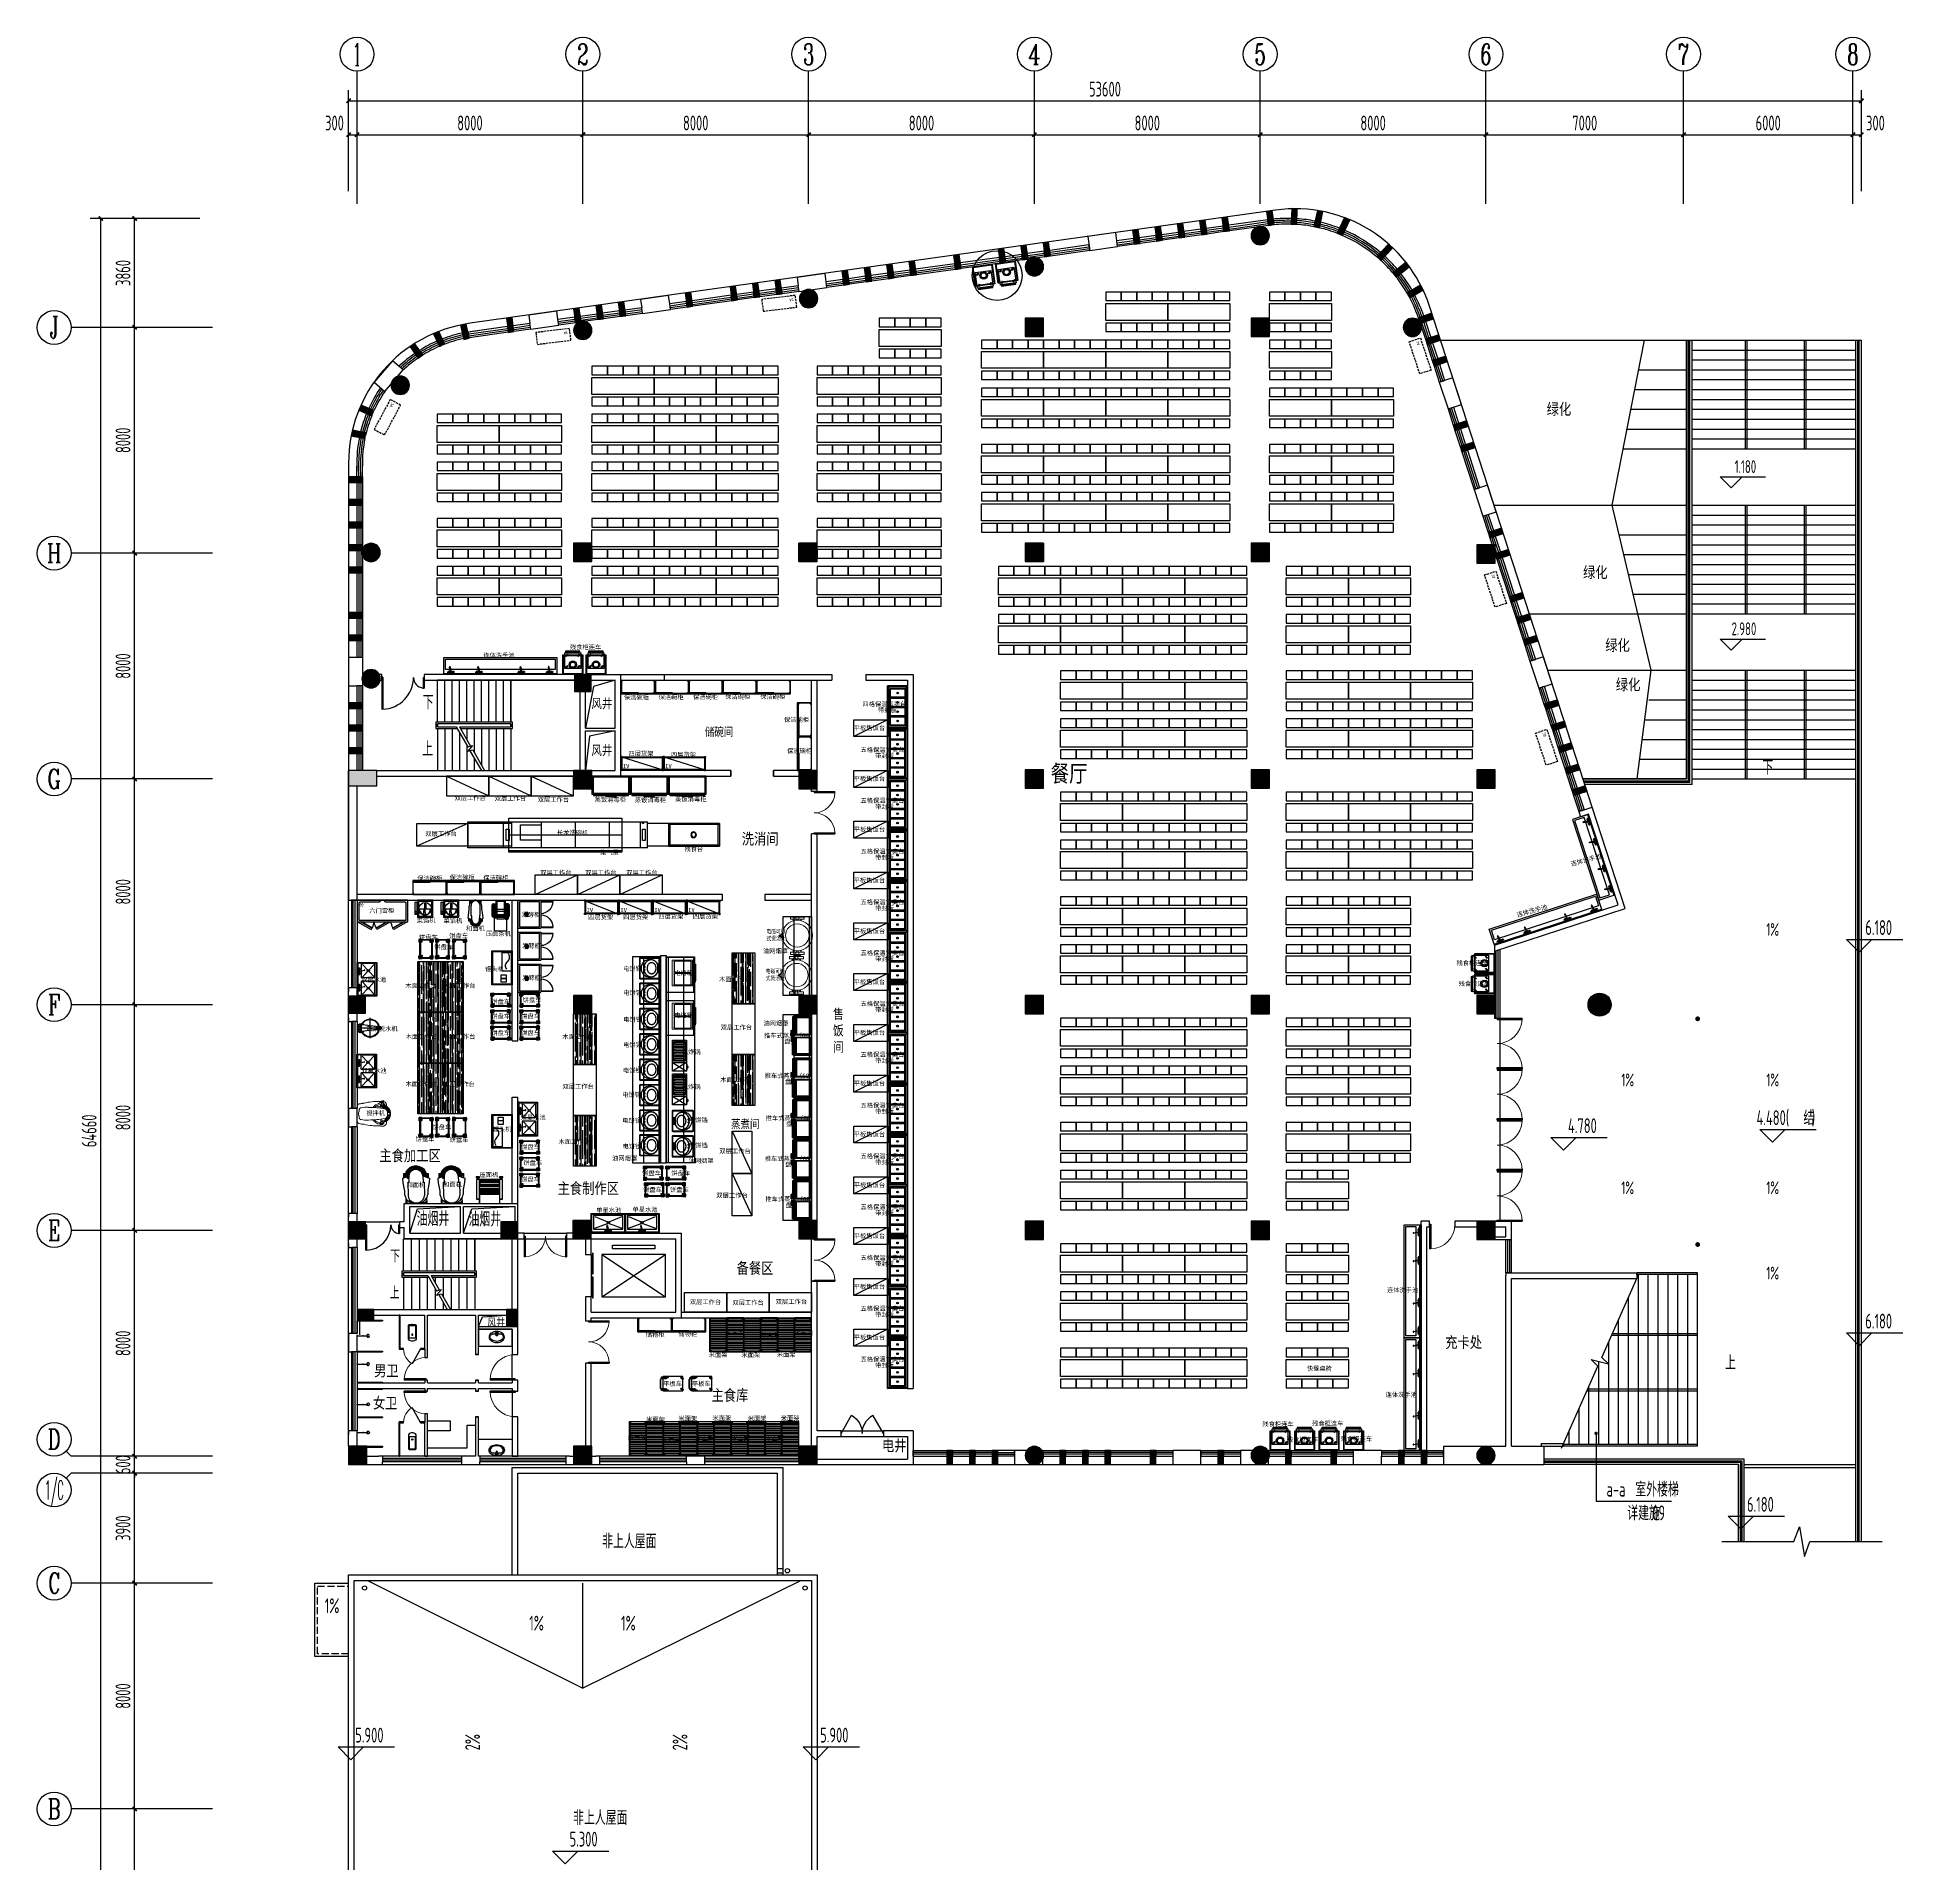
# Model space of a CAD drawing. Extents: x 1158414 to 1597620, y -840005 to -760676.
# Drawn here: x 1340533 to 1406626, y -828087 to -763366 of the extents above; entities that cross this region are included whole.
import ezdxf
from ezdxf.enums import TextEntityAlignment as Align

# ---------------------------------------------------------------- set-up
doc = ezdxf.new("R2010")
doc.units = 0
doc.header["$LTSCALE"] = 1000
for name, pattern in [('DASH', [0.35, 0.25, -0.1]), ('DASHEDX2', [1.5, 1, -0.5]), ('DIVIDE', [31.75, 12.7, -6.35, 0, -6.35, 0, -6.35]), ('HIDDEN', [0.375, 0.25, -0.125])]:
    doc.linetypes.add(name, pattern=pattern)
for name, color, linetype in [('0-雨水', 141, 'Continuous'), ('AXIS', 3, 'Continuous'), ('AXIS_TEXT', 7, 'Continuous'), ('COLUMN', 2, 'Continuous'), ('CURTWALL', 4, 'Continuous'), ('DIM_ELEV', 3, 'Continuous'), ('DIM_LEAD', 3, 'Continuous'), ('DIM_SYMB', 3, 'Continuous'), ('EVTR', 4, 'Continuous'), ('HANDRAIL', 3, 'Continuous'), ('HATCH', 253, 'Continuous'), ('LATRINE', 6, 'Continuous'), ('LG', 84, 'Continuous'), ('LVTRY', 6, 'Continuous'), ('PUB_HATCH', 8, 'Continuous'), ('PUB_STRM', 4, 'Continuous'), ('PUB_TEXT', 7, 'Continuous'), ('ROOM_NAME', 7, 'Continuous'), ('SB', 7, 'Continuous'), ('STAIR', 4, 'Continuous'), ('WALL', 6, 'Continuous'), ('WINDOW', 4, 'Continuous'), ('WS_厨房设备', 1, 'Continuous'), ('产品名称', 7, 'Continuous'), ('厨房布置', 4, 'Continuous'), ('厨房设备', 7, 'Continuous'), ('家具', 251, 'Continuous'), ('家具内线', 8, 'Continuous'), ('布局', 7, 'Continuous'), ('新设备', 4, 'Continuous'), ('空调', 205, 'Continuous')]:
    doc.layers.add(name, color=color, linetype=linetype)
doc.styles.add('_TCH_AXIS', font='COMPLEX', dxfattribs={"width": 0.8, "bigfont": 'TSSDCHN'})
doc.styles.add('_TCH_DIM', font='TSSDENG', dxfattribs={"width": 0.8, "bigfont": 'TSSDCHN'})
doc.styles.add('_TCH_DIM_T3', font='TSSDENG', dxfattribs={"width": 0.64, "bigfont": 'TSSDCHN'})
doc.styles.add('COMPLEX', font='COMPLEX')
doc.styles.add('HZ-1', font='MingLiU.ttf', dxfattribs={"width": 0.8})
doc.styles.get("Standard").update_dxf_attribs({"font": '', "width": 0.8})
doc.styles.add('TYDG_02', font='', dxfattribs={"width": 0.8})
doc.styles.add('WMF-宋体1', font='')
doc.styles.add('宋体', font='', dxfattribs={"width": 0.8})
doc.styles.get('Standard').set_extended_font_data('SimSun')
doc.styles.get('TYDG_02').set_extended_font_data('SimSun')
doc.styles.get('WMF-宋体1').set_extended_font_data('SimSun')
doc.styles.get('宋体').set_extended_font_data('NSimSun')
doc.dimstyles.new('_TCH_ARCH&&150', dxfattribs={"dimtxt": 525, "dimasz": 150, "dimexe": 375, "dimexo": 450, "dimgap": 150, "dimtad": 1, "dimdec": 0, "dimzin": 0, "dimdsep": 46, "dimtxsty": '_TCH_DIM_T3', "dimblk": 'ARCHTICK', "dimcen": 0.09, "dimclrt": 7, "dimazin": 2, "dimtfac": 1, "dimtdec": 0, "dimtix": 1, "dimtmove": 2, "dimatfit": 3, "dimfxl": 0, "dimtolj": 1, "dimtzin": 0, "dimarcsym": 0})

# ---------------------------------------------------------------- blocks, each defined once
blk = doc.blocks.new('vhjkghkghkl')
at = {"layer": '空调', "linetype": 'DASH', "ltscale": 0.3}
blk.add_lwpolyline([(134071, 540199), (134071, 539779), (132871, 539779), (132871, 540199), (134071, 540199)], close=True, dxfattribs=at)
at = {"layer": '空调', "linetype": 'DASH', "ltscale": 0.3, "style": 'HZ-1'}
blk.add_text('AC', height=100, dxfattribs=at).set_placement((133846, 539867))
blk = doc.blocks.new('Custom_15')
for p, q in [((25, 670), (591, 670)), ((25, 630), (25, 670)), ((25, 670), (300, 670)), ((1375, 670), (809, 670)), ((1375, 670), (1100, 670)), ((1375, 630), (1375, 670))]:
    blk.add_line(p, q)
at = {"color": 252}
for p, q in [((508, 723), (493, 698)), ((495, 695), (505, 695)), ((507, 696), (512, 703)), ((661, 724), (510, 724)), ((514, 704), (661, 704)), ((591, 650), (591, 670)), ((612, 678), (612, 663)), ((612, 678), (626, 677)), ((612, 663), (626, 663)), ((621, 704), (621, 677)), ((660, 692), (622, 692)), ((622, 692), (622, 689)), ((622, 689), (626, 684)), ((656, 680), (626, 680)), ((656, 684), (660, 689)), ((670, 673), (656, 674)), ((656, 663), (670, 663)), ((660, 689), (660, 692)), ((661, 704), (661, 724)), ((661, 674), (661, 704)), ((670, 663), (670, 673)), ((730, 673), (744, 674)), ((730, 663), (730, 673)), ((744, 663), (730, 663)), ((739, 724), (890, 724)), ((739, 704), (739, 724)), ((739, 674), (739, 704)), ((886, 704), (739, 704)), ((740, 689), (740, 692)), ((740, 692), (778, 692)), ((744, 684), (740, 689)), ((744, 680), (774, 680)), ((778, 689), (774, 684)), ((788, 678), (774, 677)), ((788, 663), (774, 663)), ((778, 692), (778, 689)), ((779, 704), (779, 677)), ((788, 678), (788, 663)), ((809, 650), (809, 670)), ((893, 696), (888, 703)), ((892, 723), (907, 698)), ((905, 695), (895, 695)), ((591, 650), (683, 650)), ((626, 658), (598, 658)), ((598, 658), (598, 650)), ((641, 630), (641, 650)), ((683, 658), (656, 658)), ((683, 630), (683, 658)), ((717, 630), (717, 658)), ((717, 658), (744, 658)), ((809, 650), (717, 650)), ((759, 630), (759, 650)), ((774, 658), (802, 658)), ((802, 658), (802, 650))]:
    blk.add_line(p, q, dxfattribs=at)
at = {"linetype": 'Continuous'}
for p, q in [((0, 0), (0, 630)), ((0, 630), (700, 630)), ((700, 0), (0, 0)), ((1400, 630), (700, 630)), ((700, 0), (1400, 0)), ((1400, 0), (1400, 630))]:
    blk.add_line(p, q, dxfattribs=at)
at = {"color": 252, "linetype": 'Continuous'}
for p, q in [((40, 570), (40, 630)), ((40, 40), (40, 570)), ((40, 570), (660, 570)), ((660, 40), (40, 40)), ((45, 575), (45, 625)), ((45, 625), (655, 625)), ((655, 575), (45, 575)), ((60, 84), (60, 506)), ((96, 530), (604, 530)), ((604, 60), (96, 60)), ((640, 506), (640, 84)), ((640, 84), (640, 84)), ((655, 625), (655, 575)), ((660, 630), (660, 570)), ((660, 570), (660, 40)), ((740, 630), (740, 570)), ((740, 570), (740, 40)), ((1360, 570), (740, 570)), ((740, 40), (1360, 40)), ((745, 625), (745, 575)), ((1355, 625), (745, 625)), ((745, 575), (1355, 575)), ((760, 506), (760, 84)), ((760, 84), (760, 84)), ((1304, 530), (796, 530)), ((796, 60), (1304, 60)), ((1340, 84), (1340, 506)), ((1355, 575), (1355, 625)), ((1360, 570), (1360, 630)), ((1360, 40), (1360, 570))]:
    blk.add_line(p, q, dxfattribs=at)
at = {"color": 252}
for points in [[(626, 684), (626, 658)], [(656, 658), (656, 684)], [(744, 658), (744, 684)], [(774, 684), (774, 658)]]:
    blk.add_lwpolyline(points, dxfattribs=at)
at = {"color": 252, "linetype": 'Continuous'}
for centre in [(620, 600), (780, 600)]:
    blk.add_circle(centre, 20, dxfattribs=at)
at = {"color": 252}
for centre, radius, start, end in [((495, 697), 2, 148.48302, 270), ((505, 697), 2, 270, 324.09658), ((510, 722), 2, 90, 148.48302), ((514, 702), 2, 90, 144.09658), ((886, 702), 2, 35.90342, 90), ((890, 722), 2, 31.51698, 90), ((895, 697), 2, 215.90342, 270), ((905, 697), 2, 270, 31.51698), ((92, 498), 32.6, 82.08362, 165.29651), ((95, 98), 38.1, 201.729, 270.89087), ((604, 491), 38.6, 22.20161, 90.41825), ((606, 96), 36.5, 267.32429, 340.05584), ((796, 491), 38.6, 89.58175, 157.79839), ((794, 96), 36.5, 199.94416, 272.67571), ((1308, 498), 32.6, 14.70349, 97.91638), ((1305, 98), 38.1, 269.10913, 338.271)]:
    blk.add_arc(centre, radius, start, end, dxfattribs=at)
blk = doc.blocks.new('水龙头')
at = {"color": 252}
for p, q in [((-136, -15), (-90, -14)), ((-136, -18), (-90, -19)), ((-52, -2), (-4, -2)), ((-52, -31), (-6, -31)), ((4, -2), (51, -2)), ((12, -31), (51, -31)), ((23, -194), (26, -209)), ((49, -204), (46, -189)), ((136, -15), (90, -14)), ((136, -18), (90, -19))]:
    blk.add_line(p, q, dxfattribs=at)
for points in [[(13, -7), (0, 0), (-14, -8), (-14, -25), (-7, -29)], [(11, -26), (13, -25), (13, -7)]]:
    blk.add_lwpolyline(points, dxfattribs=at)
blk.add_lwpolyline([(26, -194), (-9, -18, -1.00756), (9, -15), (43, -190)], format="xyb", dxfattribs=at)
for centre in [(-78, -16), (77, -16)]:
    blk.add_circle(centre, 10.9, dxfattribs=at)
for centre, radius, start, end in [((-78, -16), 27.5, 36.21161, 175.34491), ((77, -16), 27.5, 4.69308, 143.78839), ((-136, -16), 1, 91.33866, 171.56398), ((-132, -16), 4.53, 171.56398, 188.43602), ((-136, -17), 1, 188.43602, 268.66134), ((-78, -16), 27.5, 184.65509, 323.78839), ((-78, -16), 16, 189.00033, 170.99967), ((-77, -16), 12.9, 168.35622, 191.64378), ((-52, 3), 5, 216.21161, 270), ((-52, -36), 5, 90, 143.78839), ((51, 3), 5, 270, 323.78839), ((51, -36), 5, 36.21161, 90), ((77, -16), 27.5, 216.21161, 355.30692), ((77, -16), 16, 9.06636, 350.93364), ((77, -16), 12.9, 348.35622, 11.64378), ((136, -16), 1, 8.43602, 88.66134), ((136, -17), 1, 271.33866, 351.56398), ((132, -16), 4.53, 351.56398, 8.43602)]:
    blk.add_arc(centre, radius, start, end, dxfattribs=at)
for centre, start_param, end_param in [((34, -192), 5.611234, 10.096729), ((34, -190), 6.955136, 8.752827), ((37, -206), 0, 3.141593)]:
    blk.add_ellipse(centre, major_axis=(-11.3, -2.2), ratio=0.233596, start_param=start_param, end_param=end_param, dxfattribs=at)
blk = doc.blocks.new('CJT_20205')
at = {"color": 252, "linetype": 'Continuous', "ltscale": 2}
for p, q in [((20, 680), (0, 700)), ((1180, 680), (1200, 700))]:
    blk.add_line(p, q, dxfattribs=at)
at = {"color": 252}
for p, q in [((120, 595), (572, 408)), ((120, 180), (572, 352)), ((628, 408), (1080, 595)), ((628, 352), (1080, 180))]:
    blk.add_line(p, q, dxfattribs=at)
at = {"lineweight": -2}
for points in [[(0, 700), (1200, 700), (1200, 0), (0, 0)], [(0, 0), (1200, 0), (1200, 40), (0, 40)]]:
    blk.add_lwpolyline(points, close=True, dxfattribs=at)
at = {"color": 252, "linetype": 'Continuous', "ltscale": 2}
blk.add_lwpolyline([(20, 40), (20, 680), (1180, 680), (1180, 40)], dxfattribs=at)
at = {"color": 30}
blk.add_lwpolyline([(1100, 635), (100, 635, 0.414214), (80, 615), (80, 160, 0.414214), (100, 140), (1100, 140, 0.414214), (1120, 160), (1120, 615, 0.414214)], format="xyb", close=True, dxfattribs=at)
at = {"color": 252}
for radius in [40, 30]:
    blk.add_circle((600, 380), radius, dxfattribs=at)
at = {"color": 1, "rotation": 180}
blk.add_blockref('水龙头', (596, 70), dxfattribs=at)
blk = doc.blocks.new('*U87')
at = {"color": 252, "linetype": 'DIVIDE', "ltscale": 3}
blk.add_line((0, 0), (1500, 700), dxfattribs=at)
at = {"linetype": 'Continuous'}
for p, q in [((0, 0), (0, 700)), ((0, 700), (1500, 700)), ((1500, 700), (1500, 0)), ((1500, 0), (0, 0))]:
    blk.add_line(p, q, dxfattribs=at)
blk = doc.blocks.new('*U107')
for p, q in [((20, 20), (20, 480)), ((20, 480), (1180, 480)), ((1180, 20), (20, 20)), ((1180, 480), (1180, 20))]:
    blk.add_line(p, q)
at = {"color": 252, "linetype": 'Continuous', "ltscale": 3}
blk.add_line((20, 480), (1180, 20), dxfattribs=at)
at = {"color": 252}
for p, q in [((40, 40), (40, 460)), ((40, 40), (40, 460)), ((40, 460), (1160, 460)), ((1160, 40), (40, 40)), ((1160, 460), (1160, 40))]:
    blk.add_line(p, q, dxfattribs=at)
for points in [[(40, 480), (40, 500), (0, 500), (0, 460), (20, 460)], [(40, 20), (40, 0), (0, 0), (0, 40), (20, 40)], [(1160, 480), (1160, 500), (1200, 500), (1200, 460), (1180, 460)], [(1160, 20), (1160, 0), (1200, 0), (1200, 40), (1180, 40)]]:
    blk.add_lwpolyline(points, dxfattribs=at)
blk.add_text('IV', height=150).set_placement((66, 80))
blk = doc.blocks.new('CJT_4236')
for p, q in [((0, 712), (0, 710)), ((0, 710), (0, 709)), ((0, 709), (0, 707)), ((0, 707), (0, 34)), ((35, 741), (33, 741)), ((725, 741), (35, 741)), ((725, 741), (725, 741)), ((727, 741), (725, 741)), ((760, 710), (760, 712)), ((760, 709), (760, 710)), ((760, 707), (760, 709)), ((760, 34), (760, 707)), ((0, 34), (0, 32)), ((0, 32), (0, 30)), ((0, 30), (0, 29)), ((31, 0), (33, 0)), ((33, 0), (35, 0)), ((35, 0), (725, 0)), ((725, 0), (727, 0)), ((727, 0), (729, 0)), ((729, 0), (730, 0)), ((760, 32), (760, 34)), ((760, 30), (760, 32)), ((760, 29), (760, 30))]:
    blk.add_line(p, q)
at = {"color": 252}
for p, q in [((20, 705), (20, 704)), ((20, 704), (20, 705)), ((20, 704), (20, 34)), ((20, 704), (20, 704)), ((725, 721), (35, 721)), ((182, 750), (574, 750)), ((182, 741), (182, 750)), ((268, 760), (284, 760)), ((268, 750), (268, 760)), ((268, 760), (284, 760)), ((268, 750), (268, 760)), ((284, 756), (268, 756)), ((284, 760), (284, 750)), ((284, 760), (284, 750)), ((284, 750), (284, 750)), ((284, 750), (284, 750)), ((380, 758), (407, 758)), ((380, 750), (380, 758)), ((380, 758), (407, 758)), ((380, 750), (380, 758)), ((407, 758), (407, 750)), ((407, 758), (407, 750)), ((407, 750), (407, 750)), ((407, 750), (407, 750)), ((453, 758), (480, 758)), ((453, 750), (453, 758)), ((453, 758), (480, 758)), ((453, 750), (453, 758)), ((480, 758), (480, 750)), ((480, 758), (480, 750)), ((480, 750), (480, 750)), ((480, 750), (480, 750)), ((574, 750), (574, 741)), ((574, 741), (574, 741)), ((723, 721), (722, 721)), ((740, 34), (740, 707)), ((740, 704), (740, 704)), ((20, 33), (20, 34)), ((20, 34), (20, 32)), ((20, 32), (20, 33)), ((22, 337), (22, 337)), ((22, 319), (22, 337)), ((22, 337), (68, 337)), ((68, 319), (22, 319)), ((37, 20), (38, 20)), ((37, 20), (37, 20)), ((38, 20), (37, 20)), ((38, 20), (725, 20)), ((69, 353), (68, 340)), ((69, 349), (68, 336)), ((68, 340), (69, 327)), ((68, 337), (68, 319)), ((68, 336), (69, 323)), ((70, 365), (69, 353)), ((70, 361), (69, 349)), ((69, 327), (70, 314)), ((69, 323), (70, 310)), ((72, 378), (70, 365)), ((72, 374), (70, 361)), ((70, 314), (72, 302)), ((70, 310), (72, 298)), ((75, 390), (72, 378)), ((75, 386), (72, 374)), ((72, 302), (75, 289)), ((72, 298), (75, 286)), ((78, 402), (75, 390)), ((78, 398), (75, 386)), ((75, 289), (78, 277)), ((75, 286), (78, 273)), ((82, 414), (78, 402)), ((82, 410), (78, 398)), ((78, 277), (82, 266)), ((78, 273), (82, 262)), ((87, 426), (82, 414)), ((87, 422), (82, 410)), ((82, 266), (87, 254)), ((82, 262), (87, 250)), ((93, 437), (87, 426)), ((93, 433), (87, 422)), ((87, 254), (93, 243)), ((87, 250), (93, 239)), ((99, 448), (93, 437)), ((99, 444), (93, 433)), ((93, 243), (99, 232)), ((93, 239), (99, 228)), ((106, 459), (99, 448)), ((106, 455), (99, 444)), ((99, 232), (106, 221)), ((99, 228), (106, 217)), ((113, 469), (106, 459)), ((113, 465), (106, 455)), ((106, 221), (113, 210)), ((106, 217), (113, 206)), ((122, 479), (113, 469)), ((122, 475), (113, 465)), ((113, 210), (122, 200)), ((113, 206), (122, 196)), ((130, 489), (122, 479)), ((130, 485), (122, 475)), ((122, 200), (130, 191)), ((122, 196), (130, 186)), ((140, 498), (130, 489)), ((140, 494), (130, 485)), ((130, 191), (140, 181)), ((130, 186), (140, 177)), ((149, 507), (140, 498)), ((149, 503), (140, 494)), ((140, 181), (149, 172)), ((140, 177), (149, 168)), ((160, 516), (149, 507)), ((160, 512), (149, 503)), ((149, 172), (160, 163)), ((149, 168), (160, 159)), ((170, 524), (160, 516)), ((170, 520), (160, 512)), ((160, 163), (170, 155)), ((160, 159), (170, 151)), ((182, 532), (170, 524)), ((182, 528), (170, 520)), ((170, 155), (182, 147)), ((170, 151), (182, 143)), ((174, 331), (172, 327)), ((172, 327), (172, 320)), ((172, 320), (172, 314)), ((172, 314), (173, 312)), ((173, 312), (175, 301)), ((175, 340), (174, 331)), ((178, 354), (175, 340)), ((175, 301), (178, 287)), ((179, 359), (178, 355)), ((178, 355), (178, 354)), ((178, 287), (178, 286)), ((178, 286), (179, 282)), ((185, 372), (179, 359)), ((179, 282), (185, 268)), ((194, 540), (182, 532)), ((194, 536), (182, 528)), ((182, 147), (194, 140)), ((182, 143), (194, 136)), ((188, 377), (185, 372)), ((185, 268), (188, 264)), ((194, 387), (188, 379)), ((188, 379), (188, 377)), ((188, 264), (188, 263)), ((188, 263), (194, 255)), ((206, 547), (194, 540)), ((206, 542), (194, 536)), ((200, 394), (194, 387)), ((194, 255), (199, 246)), ((194, 140), (206, 133)), ((194, 136), (206, 129)), ((199, 246), (205, 240)), ((205, 401), (200, 394)), ((209, 405), (205, 401)), ((205, 240), (210, 235)), ((218, 553), (206, 547)), ((218, 549), (206, 542)), ((206, 133), (218, 126)), ((206, 129), (218, 122)), ((211, 407), (209, 405)), ((210, 235), (214, 231)), ((222, 415), (211, 407)), ((214, 231), (221, 225)), ((231, 559), (218, 553)), ((231, 555), (218, 549)), ((218, 126), (231, 120)), ((218, 122), (231, 116)), ((221, 225), (231, 218)), ((232, 425), (222, 415)), ((245, 564), (231, 559)), ((245, 561), (231, 555)), ((231, 218), (236, 213)), ((231, 120), (245, 115)), ((231, 116), (245, 111)), ((236, 428), (232, 425)), ((239, 430), (236, 428)), ((236, 213), (239, 211)), ((252, 437), (239, 430)), ((239, 211), (251, 204)), ((259, 570), (245, 564)), ((259, 566), (245, 561)), ((245, 115), (259, 110)), ((245, 111), (259, 106)), ((251, 204), (262, 198)), ((258, 443), (252, 437)), ((265, 445), (258, 443)), ((273, 574), (259, 570)), ((273, 570), (259, 566)), ((259, 110), (273, 105)), ((259, 106), (273, 101)), ((262, 198), (267, 195)), ((263, 98), (263, 98)), ((263, 90), (263, 98)), ((263, 98), (263, 98)), ((294, 98), (263, 98)), ((263, 82), (263, 90)), ((263, 90), (263, 90)), ((294, 90), (263, 90)), ((263, 75), (263, 82)), ((263, 82), (263, 82)), ((294, 82), (263, 82)), ((263, 67), (263, 75)), ((263, 75), (263, 75)), ((294, 75), (263, 75)), ((263, 60), (263, 67)), ((263, 67), (263, 67)), ((294, 67), (263, 67)), ((263, 52), (263, 60)), ((263, 60), (263, 60)), ((294, 60), (263, 60)), ((263, 45), (263, 52)), ((263, 52), (263, 52)), ((294, 52), (263, 52)), ((263, 37), (263, 45)), ((263, 45), (263, 45)), ((294, 45), (263, 45)), ((263, 37), (263, 37)), ((294, 37), (263, 37)), ((275, 450), (265, 445)), ((267, 195), (275, 191)), ((287, 578), (273, 574)), ((287, 574), (273, 570)), ((273, 105), (287, 101)), ((273, 101), (287, 98)), ((284, 452), (275, 450)), ((275, 191), (284, 188)), ((295, 456), (284, 452)), ((284, 188), (295, 185)), ((302, 581), (287, 578)), ((302, 577), (287, 574)), ((287, 101), (302, 98)), ((287, 98), (302, 94)), ((294, 98), (294, 98)), ((294, 90), (294, 98)), ((324, 98), (294, 98)), ((294, 82), (294, 90)), ((324, 90), (294, 90)), ((294, 75), (294, 82)), ((324, 82), (294, 82)), ((294, 67), (294, 75)), ((324, 75), (294, 75)), ((294, 60), (294, 67)), ((324, 67), (294, 67)), ((294, 52), (294, 60)), ((324, 60), (294, 60)), ((294, 45), (294, 52)), ((324, 52), (294, 52)), ((294, 37), (294, 45)), ((324, 45), (294, 45)), ((324, 37), (294, 37)), ((305, 460), (295, 456)), ((295, 185), (305, 181)), ((317, 584), (302, 581)), ((317, 580), (302, 577)), ((302, 98), (317, 95)), ((302, 94), (317, 91)), ((312, 462), (305, 460)), ((305, 181), (312, 179)), ((323, 464), (312, 462)), ((312, 179), (323, 177)), ((313, 558), (328, 561)), ((313, 558), (328, 561)), ((328, 550), (313, 558)), ((328, 550), (313, 558)), ((328, 585), (317, 584)), ((328, 581), (317, 580)), ((317, 95), (332, 93)), ((317, 91), (332, 89)), ((337, 465), (323, 464)), ((323, 177), (337, 176)), ((324, 98), (324, 98)), ((324, 90), (324, 98)), ((355, 98), (324, 98)), ((324, 82), (324, 90)), ((355, 90), (324, 90)), ((324, 75), (324, 82)), ((355, 82), (324, 82)), ((324, 67), (324, 75)), ((355, 75), (324, 75)), ((324, 60), (324, 67)), ((355, 67), (324, 67)), ((324, 52), (324, 60)), ((355, 60), (324, 60)), ((324, 45), (324, 52)), ((355, 52), (324, 52)), ((324, 37), (324, 45)), ((355, 45), (324, 45)), ((355, 37), (324, 37)), ((328, 589), (328, 590)), ((328, 589), (328, 590)), ((328, 589), (328, 589)), ((328, 588), (328, 589)), ((328, 589), (328, 589)), ((328, 588), (328, 589)), ((328, 588), (328, 588)), ((328, 587), (328, 588)), ((328, 588), (328, 588)), ((328, 587), (328, 588)), ((328, 587), (328, 587)), ((328, 587), (328, 587)), ((328, 561), (328, 587)), ((328, 587), (328, 587)), ((328, 587), (328, 587)), ((328, 561), (328, 587)), ((339, 552), (328, 561)), ((339, 552), (328, 561)), ((328, 561), (328, 561)), ((328, 561), (339, 552)), ((328, 561), (328, 561)), ((328, 561), (339, 552)), ((339, 552), (328, 550)), ((339, 552), (328, 550)), ((332, 93), (348, 92)), ((332, 89), (348, 88)), ((346, 467), (337, 465)), ((337, 176), (346, 174)), ((338, 596), (339, 596)), ((338, 596), (339, 596)), ((339, 596), (340, 596)), ((339, 596), (339, 596)), ((339, 596), (340, 596)), ((339, 596), (339, 596)), ((339, 574), (339, 573)), ((339, 574), (339, 573)), ((339, 573), (339, 572)), ((339, 573), (339, 573)), ((339, 573), (339, 573)), ((339, 573), (339, 572)), ((339, 573), (339, 573)), ((339, 573), (339, 573)), ((339, 572), (339, 552)), ((339, 572), (339, 552)), ((340, 596), (418, 596)), ((340, 596), (418, 596)), ((356, 469), (346, 467)), ((346, 174), (356, 172)), ((348, 580), (347, 580)), ((348, 580), (347, 580)), ((348, 580), (348, 580)), ((349, 580), (348, 580)), ((348, 580), (348, 580)), ((349, 580), (348, 580)), ((348, 92), (364, 91)), ((348, 88), (364, 87)), ((349, 580), (349, 580)), ((411, 580), (349, 580)), ((349, 580), (349, 580)), ((411, 580), (349, 580)), ((355, 98), (355, 98)), ((355, 90), (355, 98)), ((386, 98), (355, 98)), ((355, 82), (355, 90)), ((386, 90), (355, 90)), ((355, 75), (355, 82)), ((386, 82), (355, 82)), ((355, 67), (355, 75)), ((386, 75), (355, 75)), ((355, 60), (355, 67)), ((386, 67), (355, 67)), ((355, 52), (355, 60)), ((386, 60), (355, 60)), ((355, 45), (355, 52)), ((386, 52), (355, 52)), ((355, 37), (355, 45)), ((386, 45), (355, 45)), ((386, 37), (355, 37)), ((371, 470), (356, 469)), ((356, 172), (368, 171)), ((364, 91), (380, 90)), ((364, 87), (380, 86)), ((368, 171), (378, 171)), ((378, 470), (371, 470)), ((386, 470), (378, 470)), ((378, 171), (389, 171)), ((380, 90), (396, 91)), ((380, 86), (396, 87)), ((401, 469), (386, 470)), ((386, 98), (386, 98)), ((386, 90), (386, 98)), ((416, 98), (386, 98)), ((386, 82), (386, 90)), ((416, 90), (386, 90)), ((386, 75), (386, 82)), ((416, 82), (386, 82)), ((386, 67), (386, 75)), ((416, 75), (386, 75)), ((386, 60), (386, 67)), ((416, 67), (386, 67)), ((386, 52), (386, 60)), ((416, 60), (386, 60)), ((386, 45), (386, 52)), ((416, 52), (386, 52)), ((386, 37), (386, 45)), ((416, 45), (386, 45)), ((416, 37), (386, 37)), ((389, 171), (401, 172)), ((396, 91), (412, 92)), ((396, 87), (412, 88)), ((411, 467), (401, 469)), ((401, 172), (411, 174)), ((411, 580), (411, 580)), ((412, 580), (411, 580)), ((411, 580), (411, 580)), ((412, 580), (411, 580)), ((421, 465), (411, 467)), ((411, 174), (421, 176)), ((412, 580), (412, 580)), ((413, 580), (412, 580)), ((412, 580), (412, 580)), ((413, 580), (412, 580)), ((412, 92), (427, 93)), ((412, 88), (427, 89)), ((416, 98), (416, 98)), ((416, 90), (416, 98)), ((447, 98), (416, 98)), ((416, 82), (416, 90)), ((447, 90), (416, 90)), ((416, 75), (416, 82)), ((447, 82), (416, 82)), ((416, 67), (416, 75)), ((447, 75), (416, 75)), ((416, 60), (416, 67)), ((447, 67), (416, 67)), ((416, 52), (416, 60)), ((447, 60), (416, 60)), ((416, 45), (416, 52)), ((447, 52), (416, 52)), ((416, 37), (416, 45)), ((447, 45), (416, 45)), ((447, 37), (416, 37)), ((418, 596), (419, 596)), ((418, 596), (418, 596)), ((418, 596), (419, 596)), ((418, 596), (418, 596)), ((419, 596), (419, 596)), ((419, 596), (419, 596)), ((421, 573), (421, 573)), ((421, 573), (421, 573)), ((421, 572), (421, 573)), ((421, 573), (421, 573)), ((421, 573), (421, 573)), ((421, 572), (421, 573)), ((421, 552), (421, 572)), ((421, 552), (421, 572)), ((421, 552), (430, 562)), ((421, 552), (430, 562)), ((430, 562), (421, 552)), ((430, 562), (421, 552)), ((432, 550), (421, 552)), ((432, 550), (421, 552)), ((434, 464), (421, 465)), ((421, 176), (434, 177)), ((427, 93), (443, 95)), ((427, 89), (443, 91)), ((430, 588), (430, 587)), ((430, 588), (430, 587)), ((430, 587), (430, 562)), ((430, 587), (430, 587)), ((430, 587), (430, 587)), ((430, 587), (430, 562)), ((430, 587), (430, 587)), ((430, 587), (430, 587)), ((443, 584), (430, 586)), ((443, 580), (430, 582)), ((430, 562), (444, 558)), ((430, 562), (444, 558)), ((430, 562), (430, 562)), ((430, 562), (430, 562)), ((444, 558), (432, 550)), ((444, 558), (432, 550)), ((443, 463), (434, 464)), ((434, 177), (443, 178)), ((458, 581), (443, 584)), ((458, 577), (443, 580)), ((451, 460), (443, 463)), ((443, 178), (451, 181)), ((443, 95), (458, 98)), ((443, 91), (458, 94)), ((444, 558), (444, 558)), ((444, 558), (444, 558)), ((447, 98), (447, 98)), ((447, 90), (447, 98)), ((478, 98), (447, 98)), ((447, 82), (447, 90)), ((478, 90), (447, 90)), ((447, 75), (447, 82)), ((478, 82), (447, 82)), ((447, 67), (447, 75)), ((478, 75), (447, 75)), ((447, 60), (447, 67)), ((478, 67), (447, 67)), ((447, 52), (447, 60)), ((478, 60), (447, 60)), ((447, 45), (447, 52)), ((478, 52), (447, 52)), ((447, 37), (447, 45)), ((478, 45), (447, 45)), ((478, 37), (447, 37)), ((462, 456), (451, 460)), ((451, 181), (462, 185)), ((472, 578), (458, 581)), ((472, 574), (458, 577)), ((458, 98), (472, 101)), ((458, 94), (472, 98)), ((473, 452), (462, 456)), ((462, 185), (473, 188)), ((487, 574), (472, 578)), ((487, 570), (472, 574)), ((472, 101), (487, 105)), ((472, 98), (487, 101)), ((482, 450), (473, 452)), ((473, 188), (482, 191)), ((478, 98), (478, 98)), ((478, 90), (478, 98)), ((508, 98), (478, 98)), ((478, 82), (478, 90)), ((508, 90), (478, 90)), ((478, 75), (478, 82)), ((508, 82), (478, 82)), ((478, 67), (478, 75)), ((508, 75), (478, 75)), ((478, 60), (478, 67)), ((508, 67), (478, 67)), ((478, 52), (478, 60)), ((508, 60), (478, 60)), ((478, 45), (478, 52)), ((508, 52), (478, 52)), ((478, 37), (478, 45)), ((508, 45), (478, 45)), ((508, 37), (478, 37)), ((492, 445), (482, 450)), ((482, 191), (490, 195)), ((501, 570), (487, 574)), ((501, 566), (487, 570)), ((487, 105), (501, 110)), ((487, 101), (501, 106)), ((490, 195), (495, 198)), ((499, 443), (492, 445)), ((495, 198), (506, 204)), ((505, 437), (499, 443)), ((515, 564), (501, 570)), ((515, 561), (501, 566)), ((501, 110), (515, 115)), ((501, 106), (515, 111)), ((518, 430), (505, 437)), ((506, 204), (518, 211)), ((508, 98), (508, 98)), ((508, 90), (508, 98)), ((508, 82), (508, 90)), ((508, 75), (508, 82)), ((508, 67), (508, 75)), ((508, 60), (508, 67)), ((508, 52), (508, 60)), ((508, 45), (508, 52)), ((508, 37), (508, 45)), ((528, 559), (515, 564)), ((528, 555), (515, 561)), ((515, 115), (528, 120)), ((515, 111), (528, 116)), ((521, 428), (518, 430)), ((518, 211), (521, 213)), ((525, 425), (521, 428)), ((521, 213), (526, 218)), ((534, 415), (525, 425)), ((526, 218), (535, 225)), ((541, 553), (528, 559)), ((541, 549), (528, 555)), ((528, 120), (541, 126)), ((528, 116), (541, 122)), ((545, 407), (534, 415)), ((535, 225), (542, 231)), ((554, 547), (541, 553)), ((554, 542), (541, 549)), ((541, 126), (554, 133)), ((541, 122), (554, 129)), ((542, 231), (547, 235)), ((548, 405), (545, 407)), ((547, 235), (552, 240)), ((552, 401), (548, 405)), ((556, 394), (552, 401)), ((552, 240), (557, 246)), ((566, 540), (554, 547)), ((566, 536), (554, 542)), ((554, 133), (566, 140)), ((554, 129), (566, 136)), ((562, 387), (556, 394)), ((557, 246), (562, 255)), ((569, 380), (562, 387)), ((562, 255), (569, 263)), ((578, 532), (566, 540)), ((578, 528), (566, 536)), ((566, 140), (578, 147)), ((566, 136), (578, 143)), ((570, 375), (569, 380)), ((569, 263), (570, 266)), ((573, 368), (570, 375)), ((570, 266), (573, 272)), ((577, 359), (573, 368)), ((573, 272), (576, 282)), ((576, 282), (579, 285)), ((579, 356), (577, 359)), ((589, 524), (578, 532)), ((589, 520), (578, 528)), ((578, 147), (589, 155)), ((578, 143), (589, 151)), ((579, 354), (579, 356)), ((581, 340), (579, 354)), ((579, 288), (581, 301)), ((579, 285), (579, 288)), ((583, 331), (581, 340)), ((581, 301), (584, 312)), ((584, 327), (583, 331)), ((585, 320), (584, 327)), ((584, 314), (585, 320)), ((584, 312), (584, 314)), ((600, 516), (589, 524)), ((600, 512), (589, 520)), ((589, 155), (600, 163)), ((589, 151), (600, 159)), ((610, 507), (600, 516)), ((610, 503), (600, 512)), ((600, 163), (610, 172)), ((600, 159), (610, 168)), ((620, 498), (610, 507)), ((620, 494), (610, 503)), ((610, 172), (620, 181)), ((610, 168), (620, 177)), ((629, 489), (620, 498)), ((629, 485), (620, 494)), ((620, 181), (629, 191)), ((620, 177), (629, 186)), ((638, 479), (629, 489)), ((638, 475), (629, 485)), ((629, 191), (638, 200)), ((629, 186), (638, 196)), ((646, 469), (638, 479)), ((646, 465), (638, 475)), ((638, 200), (646, 210)), ((638, 196), (646, 206)), ((653, 459), (646, 469)), ((653, 455), (646, 465)), ((646, 210), (653, 221)), ((646, 206), (653, 217)), ((660, 448), (653, 459)), ((660, 444), (653, 455)), ((653, 221), (660, 232)), ((653, 217), (660, 228)), ((667, 437), (660, 448)), ((667, 433), (660, 444)), ((660, 232), (667, 243)), ((660, 228), (667, 239)), ((672, 426), (667, 437)), ((672, 422), (667, 433)), ((667, 243), (672, 254)), ((667, 239), (672, 250)), ((677, 414), (672, 426)), ((677, 410), (672, 422)), ((672, 254), (677, 266)), ((672, 250), (677, 262)), ((681, 402), (677, 414)), ((681, 398), (677, 410)), ((677, 266), (681, 277)), ((677, 262), (681, 273)), ((685, 390), (681, 402)), ((685, 386), (681, 398)), ((681, 277), (685, 289)), ((681, 273), (685, 286)), ((687, 378), (685, 390)), ((687, 374), (685, 386)), ((685, 289), (687, 302)), ((685, 286), (687, 298)), ((690, 365), (687, 378)), ((690, 361), (687, 374)), ((687, 302), (690, 314)), ((687, 298), (690, 310)), ((691, 353), (690, 365)), ((691, 349), (690, 361)), ((690, 314), (691, 327)), ((690, 310), (691, 323)), ((691, 340), (691, 353)), ((691, 336), (691, 349)), ((691, 327), (691, 340)), ((691, 337), (691, 337)), ((691, 319), (691, 337)), ((691, 337), (737, 337)), ((691, 323), (691, 336)), ((737, 319), (691, 319)), ((723, 20), (722, 20)), ((727, 20), (723, 20)), ((725, 20), (727, 20)), ((737, 337), (737, 319)), ((740, 34), (740, 34)), ((740, 33), (740, 34)), ((740, 34), (740, 33))]:
    blk.add_line(p, q, dxfattribs=at)
at = {"color": 1}
blk.add_line((30, 0), (31, 0), dxfattribs=at)
at = {"color": 252}
blk.add_circle((380, 380), 314, dxfattribs=at)
for centre, radius, start, end in [((34, 706), 34.9, 92.36843, 170.2488), ((724, 704), 37, 12.25228, 85.1305), ((26, 26), 26.3, 173.58498, 278.35707), ((735, 25), 25.3, 258.40932, 9.64863)]:
    blk.add_arc(centre, radius, start, end)
for centre, radius, start, end in [((34, 707), 13.9, 84.72259, 188.97263), ((722, 703), 18, 12.15044, 81.79942), ((36, 36), 16.3, 195.22274, 274.34208), ((339, 583), 13, 94.39871, 147.52881), ((348, 570), 9.62, 95.5412, 158.19859), ((412, 571), 8.78, 11.57924, 86.04891), ((420, 585), 10.7, 14.03624, 98.58362), ((728, 32), 12.2, 261.37956, 4.37825)]:
    blk.add_arc(centre, radius, start, end, dxfattribs=at)
blk = doc.blocks.new('CJT_4235')
for p, q in [((0, 975), (0, 0)), ((0, 975), (1250, 975)), ((1250, 0), (1250, 975)), ((0, 0), (1250, 0))]:
    blk.add_line(p, q)
at = {"color": 252, "linetype": 'HIDDEN', "lineweight": 0, "ltscale": 200}
for p, q in [((230, 975), (230, 210)), ((1150, 210), (1150, 975)), ((230, 210), (1150, 210))]:
    blk.add_line(p, q, dxfattribs=at)
at = {"color": 252}
for p, q in [((1150, 925), (230, 925)), ((377, 983), (393, 983)), ((377, 975), (377, 983)), ((380, 1040), (415, 1040)), ((380, 983), (380, 1040)), ((390, 1010), (415, 1010)), ((390, 983), (390, 1010)), ((393, 975), (393, 983)), ((415, 1010), (415, 1040)), ((965, 1035), (415, 1035)), ((965, 1015), (415, 1015)), ((1000, 1040), (965, 1040)), ((965, 1010), (965, 1040)), ((990, 1010), (965, 1010)), ((1003, 983), (987, 983)), ((987, 975), (987, 983)), ((990, 983), (990, 1010)), ((1000, 983), (1000, 1040)), ((1003, 975), (1003, 983))]:
    blk.add_line(p, q, dxfattribs=at)
blk.add_lwpolyline([(50, 975), (86, 975), (86, 986), (50, 986)], close=True)
at = {"color": 252, "linetype": 'DIVIDE', "ltscale": 3}
for points in [[(289, 880), (649, 880, -0.414214), (669, 860), (669, 300, -0.414214), (649, 280), (289, 280, -0.414214), (269, 300), (269, 860, -0.414214)], [(727, 880), (1087, 880, -0.414214), (1107, 860), (1107, 300, -0.414214), (1087, 280), (727, 280, -0.414214), (707, 300), (707, 860, -0.414214)]]:
    blk.add_lwpolyline(points, format="xyb", close=True, dxfattribs=at)
blk = doc.blocks.new('Custom_126')
for p, q in [((0, 0), (0, 809)), ((990, 809), (0, 809)), ((990, 0), (990, 809)), ((990, -1), (0, 0))]:
    blk.add_line(p, q)
at = {"color": 252}
for p, q in [((30, 809), (30, 1239)), ((50, 1239), (30, 1239)), ((50, 809), (50, 1239)), ((940, 809), (940, 1239)), ((940, 1239), (960, 1239)), ((960, 809), (960, 1239))]:
    blk.add_line(p, q, dxfattribs=at)
at = {"color": 253, "linetype": 'Continuous'}
for q in [(398, 275), (399, 335), (428, 359), (470, 376), (497, 379), (542, 371), (576, 353), (589, 295)]:
    blk.add_line((497, 248), q, dxfattribs=at)
at = {"color": 252}
blk.add_lwpolyline([(940, 60), (50, 60), (50, 759), (940, 759)], close=True, dxfattribs=at)
for centre, radius, start, end in [((29, 794), 446, 1.97668, 87.3532), ((959, 795), 445, 92.49205, 178.17806)]:
    blk.add_arc(centre, radius, start, end, dxfattribs=at)
blk = doc.blocks.new('A$C0C1A3934')
at = {"color": 1}
blk.add_line((312, 0), (312, 500), dxfattribs=at)
for points in [[(248, 500), (57, 500), (57, 521), (248, 521)], [(175, 521), (130, 521), (130, 555), (175, 555)]]:
    blk.add_lwpolyline(points, close=True, dxfattribs=at)
at = {"layer": 'SB', "color": 1}
for points in [[(1100, 500), (0, 500), (0, 0), (1100, 0)], [(1050, 450), (353, 450), (353, 50), (1050, 50)], [(450, 407), (382, 407), (382, 90), (450, 90)], [(564, 407), (496, 407), (496, 90), (564, 90)], [(678, 407), (610, 407), (610, 90), (678, 90)], [(792, 407), (725, 407), (725, 90), (792, 90)], [(907, 407), (839, 407), (839, 90), (907, 90)], [(1021, 407), (953, 407), (953, 90), (1021, 90)]]:
    blk.add_lwpolyline(points, close=True, dxfattribs=at)
at = {"layer": '布局', "color": 1, "linetype": 'DASHEDX2', "ltscale": 50}
for p, q in [((312, 500), (0, 0)), ((312, 0), (0, 500))]:
    blk.add_line(p, q, dxfattribs=at)
blk = doc.blocks.new('CJT_2868')
for p, q in [((105, 663), (0, 616)), ((127, 674), (110, 667)), ((134, 720), (127, 674)), ((130, 527), (127, 674)), ((127, 667), (128, 617)), ((152, 761), (134, 720)), ((182, 794), (152, 761)), ((219, 815), (182, 794)), ((262, 822), (219, 815)), ((304, 816), (262, 822)), ((343, 796), (304, 816)), ((374, 764), (343, 796)), ((394, 724), (374, 764)), ((402, 678), (394, 724)), ((402, 678), (405, 531)), ((402, 678), (530, 623)), ((0, 616), (11, 517)), ((11, 517), (42, 272)), ((42, 272), (43, 194)), ((43, 194), (59, 132)), ((59, 132), (89, 77)), ((68, 112), (70, -3)), ((89, 77), (132, 32)), ((130, 527), (107, 527)), ((107, 527), (110, 172)), ((110, 172), (119, 118)), ((119, 118), (141, 70)), ((132, 32), (184, 0)), ((141, 70), (177, 32)), ((169, -2), (169, 8)), ((177, 32), (223, 8)), ((184, 0), (243, -16)), ((223, 8), (273, 0)), ((273, 0), (323, 9)), ((303, -14), (361, 4)), ((323, 9), (368, 35)), ((361, 4), (412, 36)), ((368, 35), (403, 75)), ((377, 1), (377, 11)), ((477, 4), (377, 1)), ((403, 75), (425, 123)), ((405, 531), (427, 531)), ((412, 36), (455, 82)), ((425, 123), (430, 176)), ((427, 531), (430, 176)), ((455, 82), (483, 138)), ((475, 118), (477, 4)), ((483, 138), (497, 196)), ((525, 526), (496, 312)), ((496, 312), (497, 196)), ((530, 623), (525, 526)), ((70, -3), (169, -2)), ((243, -16), (303, -14))]:
    blk.add_line(p, q)
at = {"color": 252}
for p, q in [((55, 723), (21, 722)), ((21, 722), (23, 626)), ((55, 721), (23, 721)), ((23, 721), (24, 627)), ((53, 711), (33, 711)), ((33, 711), (34, 632)), ((65, 759), (52, 700)), ((52, 700), (53, 640)), ((65, 746), (60, 735)), ((60, 735), (65, 726)), ((92, 811), (65, 759)), ((74, 750), (65, 746)), ((65, 726), (74, 722)), ((71, 723), (68, 646)), ((71, 739), (70, 735)), ((70, 735), (71, 733)), ((146, 751), (71, 774)), ((74, 740), (71, 739)), ((71, 733), (74, 732)), ((83, 746), (74, 750)), ((74, 750), (74, 750)), ((76, 739), (74, 740)), ((74, 740), (74, 740)), ((74, 732), (76, 733)), ((74, 722), (83, 726)), ((77, 735), (76, 739)), ((76, 733), (77, 735)), ((112, 646), (76, 723)), ((102, 798), (78, 749)), ((87, 735), (83, 746)), ((83, 726), (87, 735)), ((83, 726), (120, 651)), ((84, 707), (83, 654)), ((106, 775), (86, 720)), ((130, 854), (92, 811)), ((96, 680), (98, 660)), ((111, 749), (98, 696)), ((101, 617), (101, 666)), ((101, 666), (104, 666)), ((138, 839), (102, 798)), ((140, 820), (106, 775)), ((110, 667), (127, 667)), ((139, 795), (111, 749)), ((118, 720), (112, 668)), ((138, 766), (118, 720)), ((179, 885), (130, 854)), ((182, 869), (138, 839)), ((171, 804), (138, 766)), ((179, 831), (139, 795)), ((186, 852), (140, 820)), ((181, 793), (148, 868)), ((214, 830), (171, 804)), ((233, 902), (179, 885)), ((227, 851), (179, 831)), ((232, 885), (182, 869)), ((238, 870), (186, 852)), ((262, 839), (214, 830)), ((279, 854), (227, 851)), ((284, 887), (232, 885)), ((289, 903), (233, 902)), ((293, 869), (238, 870)), ((262, 822), (261, 905)), ((262, 822), (261, 905)), ((311, 831), (262, 839)), ((329, 841), (279, 854)), ((335, 874), (284, 887)), ((343, 888), (289, 903)), ((346, 851), (293, 869)), ((354, 808), (311, 831)), ((373, 813), (329, 841)), ((381, 848), (335, 874)), ((393, 858), (343, 888)), ((343, 795), (374, 871)), ((390, 818), (346, 851)), ((389, 770), (354, 808)), ((407, 772), (373, 813)), ((379, 756), (455, 780)), ((419, 810), (381, 848)), ((410, 724), (389, 770)), ((424, 773), (390, 818)), ((432, 816), (393, 858)), ((427, 721), (407, 772)), ((417, 672), (410, 724)), ((445, 762), (419, 810)), ((443, 717), (424, 773)), ((431, 666), (427, 721)), ((461, 764), (432, 816)), ((446, 659), (443, 717)), ((460, 708), (445, 762)), ((461, 653), (460, 708)), ((476, 707), (461, 764)), ((472, 729), (506, 729)), ((473, 727), (505, 728)), ((475, 717), (495, 717)), ((476, 646), (476, 707)), ((495, 717), (496, 638)), ((505, 728), (506, 634)), ((506, 729), (507, 633)), ((78, 28), (76, 22)), ((76, 22), (78, 16)), ((85, 30), (78, 28)), ((78, 16), (85, 13)), ((90, 28), (85, 30)), ((85, 30), (85, 30)), ((85, 13), (90, 16)), ((92, 22), (90, 28)), ((90, 16), (92, 22)), ((128, 617), (101, 617)), ((120, 651), (112, 646)), ((456, 33), (454, 28)), ((454, 28), (456, 22)), ((461, 35), (456, 33)), ((456, 22), (461, 19)), ((466, 33), (461, 35)), ((461, 35), (461, 35)), ((461, 19), (466, 22)), ((469, 28), (466, 33)), ((466, 22), (469, 28))]:
    blk.add_line(p, q, dxfattribs=at)
blk = doc.blocks.new('CJT_4216')
at = {"color": 252}
for p, q in [((495, 300), (79, 300)), ((641, 486), (569, 486)), ((632, 475), (569, 475)), ((629, 442), (569, 442)), ((641, 382), (569, 382))]:
    blk.add_line(p, q, dxfattribs=at)
for points in [[(550, 600), (0, 600), (0, 0), (550, 0)], [(560, 75), (647, 75), (647, 496), (560, 496)]]:
    blk.add_lwpolyline(points, close=True)
blk.add_lwpolyline([(470, 560), (80, 560, 0.414214), (40, 520), (40, 80, 0.414214), (80, 40), (470, 40, 0.414214), (510, 80), (510, 520, 0.414214)], format="xyb", close=True, dxfattribs=at)
blk.add_lwpolyline([(302, 81), (302, 300), (244, 300), (244, 81)], dxfattribs=at)
blk.add_lwpolyline([(502, 408), (432, 408), (432, 447), (502, 447)], close=True, dxfattribs=at)
at = {"color": 1}
blk.add_lwpolyline([(439, 447), (439, 452), (462, 452), (462, 447)], dxfattribs=at)
at = {"color": 3}
blk.add_lwpolyline([(470, 447), (470, 452), (493, 452), (493, 447)], dxfattribs=at)
blk.add_circle((275, 300), 221)
at = {"color": 252, "linetype": 'DIVIDE', "ltscale": 3}
for centre, radius, start, end in [((287, 329), 192, 351.20585, 188.79415), ((49, 377), 238, 341.15386, 36.30404), ((128, 436), 210, 324.06281, 14.18537)]:
    blk.add_arc(centre, radius, start, end, dxfattribs=at)
blk = doc.blocks.new('CJT_4220')
at = {"color": 252}
for p, q in [((283, 719), (192, 63)), ((360, 720), (457, 63)), ((192, 63), (457, 63))]:
    blk.add_line(p, q, dxfattribs=at)
at = {"color": 252, "linetype": 'DIVIDE', "ltscale": 3}
for p, q in [((322, 829), (322, 2)), ((-37, 416), (681, 416))]:
    blk.add_line(p, q, dxfattribs=at)
at = {"color": 252}
blk.add_lwpolyline([(322, 778, -0.036919), (306, 779, -0.049299), (294, 782, -0.092621), (284, 788, -0.217516), (282, 792, -0.217516), (284, 797, -0.092621), (294, 802, -0.049299), (306, 805, -0.036919), (322, 806, -0.036919), (338, 805, -0.049299), (350, 802, -0.092621), (360, 797, -0.217516), (362, 792, -0.217516), (360, 788, -0.092621), (350, 782, -0.049299), (338, 779, -0.036919)], format="xyb", close=True, dxfattribs=at)
for points in [[(283, 817), (283, 667), (293, 667), (293, 817)], [(350, 817), (350, 667), (360, 667), (360, 817)]]:
    blk.add_lwpolyline(points, close=True, dxfattribs=at)
for points in [[(181, 59), (171, 59), (171, 82), (181, 82)], [(468, 59), (478, 59), (478, 82), (468, 82)]]:
    blk.add_lwpolyline(points, dxfattribs=at)
for points in [[(181, 191), (181, 41), (191, 41), (191, 191)], [(458, 189), (458, 39), (468, 39), (468, 189)]]:
    blk.add_lwpolyline(points, close=True)
for points in [[(327, 0), (192, 0), (192, 129)], [(322, 0), (457, 0), (457, 129)]]:
    blk.add_lwpolyline(points)
blk.add_circle((325, 416), 325)
for centre, radius in [((325, 416), 306), ((260, 28), 10), ((384, 28), 10)]:
    blk.add_circle(centre, radius, dxfattribs=at)
blk = doc.blocks.new('CJT_4242')
at = {"color": 252}
for p, q in [((68, 677), (102, 677)), ((96, 1100), (516, 1100)), ((97, 677), (97, 1100)), ((517, 1100), (517, 634)), ((32, 602), (32, 642)), ((41, 430), (39, 427)), ((39, 296), (41, 293)), ((41, 434), (41, 430)), ((41, 293), (41, 289)), ((48, 120), (47, 602)), ((64, 651), (72, 658)), ((90, 625), (64, 651)), ((72, 658), (96, 633)), ((90, 616), (90, 633)), ((90, 633), (142, 633)), ((142, 616), (90, 616)), ((96, 120), (96, 602)), ((96, 541), (138, 542)), ((109, 616), (109, 602)), ((123, 616), (123, 602)), ((138, 642), (138, 633)), ((138, 616), (138, 602)), ((473, 590), (138, 590)), ((473, 554), (138, 554)), ((142, 633), (142, 616)), ((173, 518), (438, 518)), ((174, 397), (438, 398)), ((174, 325), (438, 325)), ((438, 37), (174, 37)), ((474, 1), (438, 1)), ((468, 617), (468, 634)), ((468, 634), (520, 634)), ((520, 617), (468, 617)), ((473, 542), (515, 542)), ((488, 617), (488, 602)), ((502, 617), (502, 602)), ((516, 121), (515, 603)), ((517, 617), (517, 603)), ((520, 634), (520, 617)), ((551, 603), (552, 121)), ((557, 437), (557, 441)), ((559, 434), (557, 437)), ((557, 299), (559, 302)), ((557, 296), (557, 299))]:
    blk.add_line(p, q, dxfattribs=at)
for p, q in [((173, 674), (438, 675)), ((173, 590), (173, 674)), ((438, 590), (438, 675)), ((0, 156), (0, 566)), ((138, 602), (32, 602)), ((36, 602), (173, 602)), ((138, 120), (36, 120)), ((517, 603), (138, 603)), ((138, 120), (138, 602)), ((138, 0), (138, 120)), ((175, 0), (138, 0)), ((175, 0), (173, 554)), ((438, 602), (564, 603)), ((438, 1), (438, 554)), ((473, 542), (473, 602)), ((474, 121), (473, 542)), ((564, 121), (474, 121)), ((474, 1), (474, 121)), ((599, 566), (600, 157))]:
    blk.add_line(p, q)
for centre, radius, start, end in [((74, 635), 42.2, 97.6459, 170.74024), ((96, 635), 42.2, 9.25976, 82.3541), ((144, 362), 124, 148.09581, 211.90419), ((447, 368), 130, 329.38508, 30.61492)]:
    blk.add_arc(centre, radius, start, end, dxfattribs=at)
for centre, radius, start, end in [((34, 568), 34.4, 93.95941, 182.77352), ((46, 166), 46.6, 191.92583, 258.07417), ((553, 558), 46.3, 10.07051, 76.74721), ((557, 164), 44.1, 279.75226, 350.24774)]:
    blk.add_arc(centre, radius, start, end)
blk = doc.blocks.new('Custom_37')
at = {"color": 252, "linetype": 'Continuous', "ltscale": 2}
for p, q in [((30, 680), (10, 700)), ((1190, 680), (1210, 700))]:
    blk.add_line(p, q, dxfattribs=at)
at = {"color": 252}
for p, q in [((85, 605), (277, 428)), ((85, 195), (277, 372)), ((333, 428), (525, 605)), ((333, 372), (530, 195)), ((705, 605), (897, 428)), ((705, 195), (897, 372)), ((953, 428), (1135, 605)), ((953, 372), (1135, 195))]:
    blk.add_line(p, q, dxfattribs=at)
for points in [[(10, 700), (1210, 700), (1210, 0), (10, 0)], [(10, 0), (1210, 0), (1210, 40), (10, 40)]]:
    blk.add_lwpolyline(points, close=True)
at = {"color": 252, "linetype": 'Continuous', "ltscale": 2}
blk.add_lwpolyline([(30, 40), (30, 680), (1190, 680), (1190, 40)], dxfattribs=at)
at = {"color": 30}
for points in [[(530, 635), (70, 635, 0.414214), (50, 615), (50, 165, 0.414214), (70, 145), (530, 145, 0.414214), (550, 165), (550, 615, 0.414214)], [(1140, 635), (700, 635, 0.414214), (680, 615), (680, 165, 0.414214), (700, 145), (1140, 145, 0.414214), (1160, 165), (1160, 615, 0.414214)]]:
    blk.add_lwpolyline(points, format="xyb", close=True, dxfattribs=at)
at = {"color": 252}
for centre, radius in [((305, 400), 40), ((305, 400), 30), ((925, 400), 40), ((925, 400), 30)]:
    blk.add_circle(centre, radius, dxfattribs=at)
at = {"color": 1, "rotation": 180}
for p in [(327, 69), (909, 67)]:
    blk.add_blockref('水龙头', p, dxfattribs=at)
blk = doc.blocks.new('CJT_2897')
at = {"color": 252}
for p, q in [((426, 1335), (329, 1310)), ((528, 1337), (426, 1335)), ((478, 1214), (476, 1340)), ((478, 1214), (476, 1340)), ((626, 1314), (528, 1337)), ((105, 1062), (43, 1060)), ((43, 1060), (47, 914)), ((105, 1058), (47, 1058)), ((47, 1058), (49, 915)), ((101, 1044), (65, 1044)), ((65, 1044), (66, 922)), ((122, 1117), (99, 1028)), ((99, 1028), (101, 935)), ((122, 1097), (114, 1081)), ((114, 1081), (122, 1066)), ((172, 1196), (122, 1117)), ((139, 1104), (122, 1097)), ((122, 1066), (139, 1060)), ((133, 1062), (128, 945)), ((133, 1086), (132, 1081)), ((132, 1081), (133, 1078)), ((269, 1105), (133, 1139)), ((139, 1088), (133, 1086)), ((133, 1078), (139, 1076)), ((155, 1097), (139, 1104)), ((139, 1104), (139, 1104)), ((143, 1086), (139, 1088)), ((139, 1088), (139, 1088)), ((139, 1076), (143, 1078)), ((139, 1060), (155, 1066)), ((145, 1081), (143, 1086)), ((143, 1078), (145, 1081)), ((208, 945), (143, 1062)), ((189, 1177), (147, 1102)), ((162, 1081), (155, 1097)), ((155, 1066), (162, 1081)), ((155, 1066), (222, 951)), ((156, 1037), (155, 956)), ((197, 1141), (160, 1057)), ((241, 1263), (172, 1196)), ((179, 997), (181, 966)), ((206, 1102), (181, 1021)), ((187, 900), (187, 974)), ((187, 974), (193, 974)), ((237, 900), (187, 900)), ((254, 1240), (189, 1177)), ((258, 1211), (197, 1141)), ((204, 976), (235, 976)), ((256, 1172), (206, 1102)), ((218, 1057), (208, 977)), ((222, 951), (208, 945)), ((254, 1128), (218, 1057)), ((329, 1310), (241, 1263)), ((335, 1285), (254, 1240)), ((314, 1186), (254, 1128)), ((329, 1227), (256, 1172)), ((340, 1259), (258, 1211)), ((333, 1169), (273, 1284)), ((392, 1225), (314, 1186)), ((415, 1258), (329, 1227)), ((425, 1310), (335, 1285)), ((436, 1287), (340, 1259)), ((478, 1240), (392, 1225)), ((509, 1263), (415, 1258)), ((518, 1313), (425, 1310)), ((534, 1285), (436, 1287)), ((566, 1227), (478, 1240)), ((599, 1243), (509, 1263)), ((610, 1293), (518, 1313)), ((629, 1258), (534, 1285)), ((645, 1191), (566, 1227)), ((679, 1199), (599, 1243)), ((693, 1253), (610, 1293)), ((716, 1269), (626, 1314)), ((626, 1172), (681, 1288)), ((710, 1207), (629, 1258)), ((708, 1134), (645, 1191)), ((741, 1136), (679, 1199)), ((691, 1112), (827, 1149)), ((762, 1194), (693, 1253)), ((746, 1063), (708, 1134)), ((771, 1138), (710, 1207)), ((787, 1204), (716, 1269)), ((777, 1058), (741, 1136)), ((758, 984), (746, 1063)), ((810, 1122), (762, 1194)), ((806, 1053), (771, 1138)), ((785, 974), (777, 1058)), ((838, 1125), (787, 1204)), ((811, 964), (806, 1053)), ((836, 1039), (810, 1122)), ((838, 955), (836, 1039)), ((865, 1037), (838, 1125)), ((857, 1071), (919, 1071)), ((859, 1068), (917, 1070)), ((863, 1053), (900, 1053)), ((865, 945), (865, 1037)), ((900, 1053), (901, 932)), ((917, 1070), (919, 925)), ((919, 1071), (921, 925)), ((147, 73), (143, 63)), ((143, 63), (147, 55)), ((158, 76), (147, 73)), ((147, 55), (158, 50)), ((168, 73), (158, 76)), ((158, 76), (158, 76)), ((158, 50), (168, 55)), ((172, 63), (168, 73)), ((168, 55), (172, 63)), ((829, 81), (825, 73)), ((825, 73), (829, 63)), ((838, 84), (829, 81)), ((829, 63), (838, 60)), ((848, 81), (838, 84)), ((838, 84), (838, 84)), ((838, 60), (848, 63)), ((852, 73), (848, 81)), ((848, 63), (852, 73))]:
    blk.add_line(p, q, dxfattribs=at)
for p, q in [((195, 971), (5, 898)), ((5, 898), (24, 747)), ((24, 747), (82, 446)), ((241, 762), (199, 762)), ((199, 762), (204, 293)), ((235, 987), (204, 976)), ((246, 1057), (235, 987)), ((241, 762), (235, 987)), ((235, 976), (237, 900)), ((279, 1120), (246, 1057)), ((335, 1170), (279, 1120)), ((402, 1203), (335, 1170)), ((478, 1214), (402, 1203)), ((555, 1204), (478, 1214)), ((626, 1173), (555, 1204)), ((681, 1125), (626, 1173)), ((718, 1063), (681, 1125)), ((731, 994), (718, 1063)), ((731, 994), (737, 768)), ((731, 994), (963, 909)), ((737, 768), (777, 768)), ((777, 768), (783, 300)), ((953, 760), (901, 508)), ((963, 909), (953, 760)), ((82, 446), (84, 327)), ((84, 327), (112, 232)), ((112, 232), (166, 148)), ((128, 201), (132, 26)), ((132, 26), (310, 28)), ((166, 148), (245, 80)), ((204, 293), (220, 211)), ((220, 211), (260, 138)), ((245, 80), (338, 31)), ((260, 138), (325, 80)), ((310, 28), (310, 42)), ((325, 80), (407, 42)), ((338, 31), (444, 7)), ((407, 42), (499, 31)), ((444, 7), (553, 8)), ((499, 31), (589, 44)), ((553, 8), (658, 36)), ((589, 44), (670, 84)), ((658, 36), (750, 86)), ((670, 84), (733, 144)), ((687, 33), (687, 47)), ((867, 36), (687, 33)), ((733, 144), (773, 219)), ((750, 86), (827, 156)), ((773, 219), (783, 300)), ((827, 156), (878, 242)), ((863, 211), (867, 36)), ((878, 242), (903, 331)), ((901, 508), (903, 331))]:
    blk.add_line(p, q)
blk = doc.blocks.new('CJT_2899')
at = {"color": 252}
for p, q in [((-3, 350), (-4, 350)), ((-4, 350), (-4, 349)), ((-4, 349), (-4, 343)), ((-4, 343), (-4, 342)), ((-4, 342), (-3, 341)), ((39, 350), (-3, 350)), ((13, 327), (-3, 341)), ((-3, 341), (39, 341)), ((22, 327), (13, 327)), ((14, 316), (14, 327)), ((21, 316), (21, 327)), ((39, 341), (22, 327)), ((307, 313), (35, 313)), ((42, 280), (35, 280)), ((42, 251), (35, 251)), ((40, 350), (39, 350)), ((39, 341), (40, 342)), ((39, 173), (39, 251)), ((40, 349), (40, 350)), ((40, 343), (40, 349)), ((40, 342), (40, 343)), ((42, 304), (42, 227)), ((300, 304), (42, 304)), ((300, 301), (42, 301)), ((300, 289), (42, 289)), ((300, 277), (42, 277)), ((300, 253), (42, 253)), ((300, 227), (300, 304)), ((300, 280), (307, 280)), ((300, 251), (307, 251)), ((304, 350), (303, 350)), ((303, 350), (303, 349)), ((303, 349), (303, 343)), ((303, 343), (303, 342)), ((303, 342), (304, 341)), ((346, 350), (304, 350)), ((320, 327), (304, 341)), ((304, 341), (346, 341)), ((304, 173), (304, 251)), ((330, 327), (320, 327)), ((321, 316), (321, 327)), ((328, 316), (328, 327)), ((346, 341), (330, 327)), ((347, 350), (346, 350)), ((346, 341), (347, 342)), ((347, 349), (347, 350)), ((347, 343), (347, 349)), ((347, 342), (347, 343)), ((0, 62), (35, 62)), ((42, 173), (35, 173)), ((42, 143), (35, 143)), ((38, 143), (38, 0)), ((300, 242), (42, 242)), ((300, 230), (42, 230)), ((300, 227), (42, 227)), ((42, 197), (42, 120)), ((300, 197), (42, 197)), ((300, 194), (42, 194)), ((300, 182), (42, 182)), ((300, 170), (42, 170)), ((42, 157), (42, 159)), ((42, 159), (300, 159)), ((42, 157), (300, 157)), ((300, 146), (42, 146)), ((300, 134), (42, 134)), ((300, 122), (42, 122)), ((300, 120), (42, 120)), ((300, 120), (300, 197)), ((300, 173), (307, 173)), ((300, 157), (300, 159)), ((300, 143), (307, 143)), ((305, 0), (305, 143)), ((307, 62), (343, 62))]:
    blk.add_line(p, q, dxfattribs=at)
for p, q in [((0, 316), (0, 60)), ((343, 316), (0, 316)), ((35, 316), (35, 0)), ((307, 0), (307, 316)), ((343, 60), (343, 316)), ((0, 60), (35, 60)), ((307, 60), (343, 60)), ((35, 0), (307, 0))]:
    blk.add_line(p, q)
blk = doc.blocks.new('CJT_2508')
at = {"lineweight": 20}
for p, q in [((4, 911), (-4, 930)), ((39, 852), (18, 902)), ((32, 923), (25, 942)), ((51, 853), (29, 906)), ((58, 831), (43, 831)), ((58, 854), (51, 854)), ((58, 827), (58, 928)), ((81, 951), (104, 951)), ((106, 969), (97, 884)), ((121, 967), (112, 883)), ((119, 951), (125, 951)), ((121, 851), (152, 848)), ((123, 866), (150, 863)), ((163, 978), (135, 981)), ((136, 844), (194, 852)), ((167, 993), (137, 996)), ((190, 1011), (184, 1001)), ((265, 995), (185, 1042)), ((186, 824), (202, 881)), ((205, 817), (187, 822)), ((268, 1003), (189, 1048)), ((192, 703), (194, 713)), ((192, 703), (192, 702)), ((222, 877), (203, 882)), ((205, 817), (222, 877)), ((206, 953), (218, 997)), ((221, 949), (206, 953)), ((216, 855), (227, 857)), ((233, 993), (218, 997)), ((219, 942), (235, 999)), ((238, 936), (220, 941)), ((245, 998), (236, 1000)), ((238, 936), (255, 995)), ((247, 997), (246, 998)), ((255, 995), (250, 997)), ((383, 1083), (347, 1181)), ((390, 1086), (354, 1184)), ((415, 1088), (415, 1173)), ((415, 1173), (500, 1173)), ((500, 1088), (500, 1173)), ((525, 1086), (561, 1184)), ((532, 1083), (568, 1181)), ((630, 993), (726, 1048)), ((632, 985), (730, 1042)), ((778, 844), (653, 861)), ((741, 972), (736, 984)), ((788, 962), (757, 962)), ((788, 947), (761, 947)), ((782, 816), (788, 816)), ((785, 831), (788, 831)), ((801, 847), (801, 931)), ((816, 847), (816, 931)), ((841, 901), (841, 835)), ((894, 860), (894, 859)), ((91, 198), (91, 195)), ((91, 195), (91, 191)), ((91, 191), (91, 186)), ((91, 186), (91, 182)), ((91, 182), (92, 177)), ((92, 177), (92, 175)), ((286, 6), (287, 7)), ((287, 7), (290, 8)), ((290, 8), (293, 8)), ((293, 8), (296, 9)), ((296, 9), (300, 9)), ((300, 9), (304, 9)), ((304, 9), (309, 10)), ((309, 10), (314, 10)), ((314, 10), (319, 10)), ((319, 10), (325, 10)), ((325, 10), (331, 10)), ((331, 10), (336, 10)), ((336, 10), (342, 10)), ((342, 10), (349, 9)), ((356, 8), (349, 9)), ((356, 8), (360, 8)), ((555, 8), (559, 8)), ((559, 8), (566, 9)), ((566, 9), (573, 10)), ((573, 10), (579, 10)), ((579, 10), (584, 10)), ((584, 10), (590, 10)), ((590, 10), (596, 10)), ((596, 10), (601, 10)), ((601, 10), (606, 10)), ((606, 10), (611, 9)), ((611, 9), (615, 9)), ((615, 9), (619, 9)), ((619, 9), (622, 8)), ((622, 8), (625, 8)), ((625, 8), (628, 7)), ((628, 7), (629, 6)), ((674, 1), (674, 1)), ((674, 1), (675, 0)), ((824, 200), (824, 203)), ((825, 217), (826, 221)), ((826, 226), (827, 232)), ((827, 232), (828, 237)), ((828, 237), (829, 242)), ((829, 242), (830, 248)), ((830, 248), (832, 255)), ((830, 248), (832, 255))]:
    blk.add_line(p, q, dxfattribs=at)
at = {"lineweight": 20, "flags": 128}
for points in [[(6, 950), (5, 950), (4, 950), (4, 949), (3, 949), (3, 949), (2, 948), (1, 948), (1, 948), (0, 947), (0, 947), (-1, 946), (-1, 946), (-2, 945), (-2, 944), (-3, 944), (-3, 943), (-4, 942), (-4, 941), (-4, 941), (-4, 940), (-5, 939), (-5, 938), (-5, 937), (-5, 936), (-5, 935), (-5, 934), (-5, 933), (-5, 932), (-4, 930), (-4, 930)], [(4, 911), (4, 911), (5, 909), (6, 908), (6, 907), (7, 907), (8, 906), (9, 905), (10, 904), (11, 904), (12, 903), (13, 903), (14, 903), (15, 902), (16, 902), (17, 902), (18, 902)], [(25, 942), (24, 942), (24, 944), (23, 945), (22, 946), (21, 946), (20, 947), (19, 948), (18, 949), (17, 949), (16, 950), (15, 950), (14, 950), (13, 951), (12, 951), (12, 951), (11, 951), (10, 951), (9, 951), (8, 951), (7, 951), (6, 950), (6, 950)], [(16, 886), (16, 886), (16, 885), (16, 885), (16, 885), (17, 884), (17, 884), (17, 884), (17, 884)], [(17, 884), (18, 884)], [(17, 884), (17, 884)], [(18, 902), (18, 902), (19, 902), (21, 902), (22, 903)], [(18, 884), (18, 883), (18, 883)], [(18, 883), (18, 876), (19, 872), (19, 867), (21, 860)], [(21, 860), (21, 859)], [(21, 859), (21, 858), (22, 856), (22, 852), (23, 849), (24, 841), (24, 836), (24, 832), (24, 826), (24, 821), (25, 816), (25, 810), (24, 800)], [(22, 903), (24, 903), (25, 904), (27, 905), (28, 906), (29, 906), (29, 907)], [(29, 907), (30, 907), (30, 908), (31, 909), (31, 910), (32, 910), (32, 911), (33, 912), (33, 913), (33, 914), (33, 915), (33, 916), (33, 917), (33, 918), (33, 919), (33, 920), (33, 921), (33, 923), (32, 923)], [(43, 849), (43, 849), (42, 849), (42, 850), (42, 850), (42, 850), (41, 850), (41, 850), (41, 850), (41, 850), (40, 850), (40, 851), (40, 851), (40, 851), (40, 851), (40, 851), (39, 852), (39, 852)], [(51, 853), (51, 853), (51, 852), (51, 852), (51, 852), (51, 852), (51, 851), (51, 851), (50, 851), (50, 851), (50, 850), (50, 850), (49, 850), (49, 850), (49, 849), (48, 849), (48, 849), (48, 849), (47, 849), (47, 849), (47, 849), (46, 849), (46, 849), (46, 849), (45, 849), (45, 849), (45, 849), (44, 849), (44, 849), (43, 849), (43, 849)], [(51, 853), (51, 853)], [(51, 853), (51, 853), (51, 853), (51, 853)], [(95, 780), (95, 781), (94, 781), (94, 782), (93, 782), (93, 783), (92, 783)], [(97, 884), (97, 882), (97, 877), (97, 874), (98, 871), (99, 868), (101, 865), (103, 862), (105, 859), (107, 857), (110, 855), (112, 853), (115, 852), (119, 851), (121, 851)], [(137, 996), (135, 997), (131, 996), (127, 996), (125, 995), (122, 993), (119, 992), (116, 990), (114, 987), (112, 985), (110, 982), (108, 979), (107, 976), (106, 971), (106, 969)], [(112, 883), (112, 881), (112, 879), (112, 877), (113, 875), (114, 873), (115, 872), (116, 870), (117, 869), (118, 868), (120, 867), (122, 866), (123, 866)], [(135, 981), (134, 981), (132, 981), (130, 980), (128, 980), (127, 979), (126, 977), (124, 976), (123, 975), (122, 973), (122, 971), (121, 968), (121, 967)], [(239, 901), (240, 902), (240, 903)], [(239, 900), (239, 901)], [(239, 900), (239, 900)], [(240, 904), (241, 905)], [(240, 903), (240, 904)], [(241, 908), (242, 908)], [(241, 907), (241, 908)], [(241, 905), (241, 907)], [(250, 997), (249, 997), (249, 997), (248, 997), (247, 997), (247, 997), (247, 997), (246, 998), (246, 998), (245, 998)], [(286, 999), (287, 1000), (288, 1004), (291, 1015), (295, 1024), (299, 1030), (304, 1037), (310, 1044), (316, 1050), (322, 1056), (330, 1060), (337, 1065), (344, 1068), (353, 1071), (364, 1073), (368, 1074), (370, 1074)], [(629, 999), (628, 1000), (627, 1004), (624, 1015), (620, 1024), (616, 1030), (611, 1037), (605, 1044), (599, 1050), (593, 1056), (586, 1060), (578, 1065), (571, 1068), (562, 1071), (551, 1073), (547, 1074), (545, 1074)], [(816, 931), (816, 934), (815, 938), (814, 942), (813, 945), (812, 948), (810, 951), (808, 953), (805, 956), (803, 958), (800, 959), (797, 961), (794, 962), (790, 962), (788, 962)], [(801, 931), (800, 933), (800, 935), (800, 937), (799, 939), (798, 941), (797, 942), (796, 944), (794, 945), (793, 946), (791, 946), (789, 947), (788, 947)], [(788, 816), (790, 816), (794, 817), (797, 817), (800, 819), (803, 820), (805, 822), (808, 825), (810, 827), (812, 830), (813, 833), (814, 836), (815, 840), (816, 844), (816, 847)], [(788, 831), (789, 831), (791, 832), (793, 833), (794, 833), (796, 835), (797, 836), (798, 837), (799, 839), (800, 841), (800, 843), (800, 845), (801, 847)], [(832, 826), (832, 826), (831, 825), (830, 824), (829, 823), (829, 821), (829, 821)], [(835, 827), (832, 826)], [(835, 827), (835, 827), (837, 828), (838, 829), (839, 830), (840, 831), (840, 832), (841, 834), (841, 835)], [(891, 800), (891, 810), (891, 816), (891, 821), (891, 826), (891, 832), (891, 836), (892, 841), (892, 849), (893, 852), (893, 856), (894, 858), (894, 859)], [(894, 860), (896, 867), (897, 872), (897, 876), (897, 883)], [(898, 884), (899, 884), (899, 885), (899, 885), (899, 885), (899, 886), (899, 886)], [(897, 883), (898, 884)], [(898, 884), (898, 884)], [(898, 884), (898, 884)], [(83, 259), (85, 248), (86, 242), (87, 237), (88, 232), (89, 226), (89, 221), (90, 217), (91, 209), (91, 206), (91, 203), (91, 200), (91, 199)], [(91, 199), (91, 198)], [(92, 175), (91, 174)], [(91, 174), (91, 174), (91, 173), (91, 172), (91, 172)], [(92, 175), (92, 175), (92, 175), (92, 175)], [(112, 78), (113, 75), (116, 68), (118, 62), (121, 57), (124, 53), (128, 48), (131, 43), (135, 39), (139, 35), (144, 32), (149, 28), (154, 25), (158, 22), (164, 20), (171, 17), (175, 16)], [(223, 404), (223, 405), (224, 407), (225, 409), (226, 410), (227, 412), (228, 413), (230, 414), (232, 414)], [(232, 414), (232, 415), (233, 415), (234, 416), (234, 416), (234, 417), (234, 418)], [(238, 0), (239, 0), (239, 0), (240, 0), (240, 0), (241, 1), (241, 1), (241, 1), (241, 1)], [(241, 1), (246, 1), (255, 1), (263, 1), (271, 2), (280, 5), (285, 6)], [(241, 1), (241, 1)], [(304, 89), (299, 91), (290, 93), (282, 96), (277, 100), (271, 104), (265, 109), (260, 115), (256, 121), (253, 127), (250, 134), (247, 144), (246, 149)], [(285, 6), (286, 6)], [(382, 77), (382, 77), (382, 78), (382, 79), (381, 79), (381, 80), (380, 80), (379, 80), (379, 80)], [(391, 67), (390, 68), (389, 68), (387, 69), (386, 69), (385, 70), (384, 71), (383, 72), (383, 74), (383, 76), (382, 77)], [(524, 67), (525, 68), (527, 68), (528, 69), (529, 69), (530, 70), (531, 71), (532, 72), (532, 74), (533, 76), (533, 77)], [(533, 77), (533, 77), (533, 78), (533, 79), (534, 79), (534, 80), (535, 80), (536, 80), (536, 80)], [(611, 89), (616, 91), (625, 93), (633, 96), (639, 100), (644, 104), (650, 109), (655, 115), (659, 121), (662, 127), (665, 134), (668, 144), (669, 149)], [(629, 6), (630, 6)], [(630, 6), (635, 5), (644, 2), (652, 1), (660, 1), (669, 1), (674, 1)], [(674, 1), (674, 1)], [(675, 0), (675, 0), (676, 0), (677, 0), (677, 0)], [(684, 414), (683, 415), (682, 415), (682, 416), (681, 416), (681, 417), (681, 418)], [(692, 404), (692, 405), (691, 407), (690, 409), (690, 410), (688, 412), (687, 413), (685, 414), (684, 414)], [(740, 16), (744, 17), (751, 20), (757, 22), (762, 25), (766, 28), (771, 32), (776, 35), (780, 39), (784, 43), (788, 48), (791, 53), (794, 57), (797, 62), (799, 68), (802, 75), (803, 78)], [(823, 175), (824, 182), (824, 186), (825, 191), (824, 198)], [(823, 175), (823, 175)], [(824, 172), (824, 172), (825, 173), (824, 174), (824, 174), (824, 174), (824, 175), (823, 175), (823, 175)], [(824, 199), (824, 200), (824, 203), (824, 206), (824, 209), (825, 217), (826, 221), (826, 226), (827, 232), (828, 237), (829, 242), (830, 248), (832, 259)], [(824, 198), (824, 199)]]:
    blk.add_lwpolyline(points, dxfattribs=at)
at = {"lineweight": 20}
for centre, radius, start, end in [((98, 953), 76.8, 118.45054, 174.45132), ((1926, 731), 1902, 177.94744, 194.38955), ((43, 843), 11.6, 113.3324, 269.99314), ((81, 928), 23.1, 89.99315, 179.99314), ((104, 827), 46.3, 179.99314, 254.46808), ((458, 290), 831, 113.62923, 118.45054), ((458, 874), 375, 194.45705, 233.71952), ((145, 1006), 49.9, 34.30044, 113.62923), ((125, 920), 30.8, 23.64627, 89.99314), ((137, 836), 7.71, 98, 189.35978), ((458, 889), 333, 189.35978, 228.85072), ((458, 889), 308, 150.71576, 187.99813), ((458, 889), 304, 150.72712, 187.99813), ((152, 832), 30.8, 66.09198, 83.99315), ((458, 889), 294, 150.74985, 187.99813), ((171, 1008), 30.8, 263.99314, 282.01991), ((458, 889), 290, 150.76233, 187.99813), ((171, 1008), 15.4, 277.2689, 330.99315), ((458, 889), 277, 150.83056, 188.03515), ((187, 1045), 3.86, 60.00001, 240.00002), ((187, 823), 1.23, 164.47849, 254.47849), ((145, 1006), 49.9, 13.39829, 28.01302), ((458, 889), 308, 110.71921, 149.28225), ((224, 699), 32.7, 153.10872, 155.35705), ((2766, 203), 2621, 164.58354, 168.78118), ((458, 889), 304, 110.73058, 149.27089), ((458, 889), 256, 165.78351, 181.83083), ((203, 880), 1.23, 74.4785, 164.47851), ((458, 889), 294, 110.75332, 149.24816), ((458, 889), 251, 165.80853, 181.88695), ((458, 889), 290, 110.76581, 149.23568), ((220, 942), 1.23, 164.47849, 254.47849), ((458, 889), 277, 110.80941, 149.23231), ((458, 889), 256, 150.86022, 155.37011), ((458, 889), 251, 150.87955, 155.19482), ((3529, 415), 3295, 169.79006, 179.93973), ((236, 999), 1.23, 74.4785, 164.47851), ((458, 889), 256, 110.87459, 149.13255), ((458, 889), 251, 110.88311, 149.11846), ((2766, 203), 2621, 161.56744, 164.39128), ((280, 1039), 3.86, 150.00479, 214.02068), ((380, 981), 120, 117.62253, 150.00147), ((341, 1080), 77.1, 214.01912, 216.82911), ((277, 1032), 1.93, 341.57252, 36.82912), ((327, 1083), 3.86, 59.88824, 117.62218), ((290, 1020), 77.1, 46.73259, 59.88846), ((344, 1077), 1.85, 226.73258, 261.75505), ((339, 1045), 30.8, 59.33106, 81.75506), ((351, 1182), 3.86, 20, 200.00001), ((458, 889), 308, 70.71526, 109.28476), ((458, 889), 304, 70.72662, 109.2734), ((458, 889), 294, 70.74936, 109.25064), ((458, 889), 290, 70.76184, 109.23815), ((458, 889), 277, 98.77784, 109.21324), ((458, 290), 789, 95.98888, 96.38729), ((458, 889), 256, 99.49949, 109.14808), ((458, 889), 251, 99.68215, 109.12085), ((376, 1075), 0.925, 121.54364, 163.30081), ((385, 1061), 17.3, 105.78921, 121.54364), ((379, 1079), 1.85, 285.78923, 345.78518), ((411, 1071), 30.8, 154.17521, 165.78517), ((385, 1084), 1.85, 95.23352, 154.17521), ((458, 292), 797, 84.76649, 95.23353), ((458, 889), 256, 70.85192, 80.50052), ((458, 889), 251, 70.87916, 80.31785), ((530, 1084), 1.85, 25.82479, 84.76649), ((504, 1071), 30.8, 14.21483, 25.82479), ((536, 1079), 1.85, 194.21482, 254.21079), ((531, 1061), 17.3, 58.45636, 74.21079), ((539, 1075), 0.925, 16.69876, 58.45682), ((458, 290), 789, 83.61271, 84.01111), ((458, 889), 251, 30.88153, 69.11689), ((458, 889), 256, 30.86745, 69.12541), ((458, 889), 290, 30.76431, 69.2342), ((564, 1182), 3.86, 340, 160.00001), ((458, 889), 294, 30.75184, 69.24669), ((458, 889), 304, 30.72911, 69.26942), ((458, 889), 308, 30.71775, 69.28078), ((-2614, 415), 3295, 0.06027, 10.20994), ((458, 889), 333, 311.14929, 350.64021), ((458, 889), 251, 352.00187, 29.12045), ((458, 874), 375, 306.27889, 351.87799), ((458, 889), 256, 352.00187, 29.13978), ((458, 889), 290, 352.01319, 29.23767), ((458, 889), 294, 352.00187, 29.25014), ((458, 889), 304, 352.00187, 29.27287), ((728, 1045), 3.86, 300, 119.99999), ((458, 889), 308, 352.00187, 29.28424), ((771, 1006), 49.8, 66.36891, 145.66304), ((755, 978), 15.4, 202.99314, 257.39518), ((755, 978), 30.8, 251.43727, 270.26751), ((778, 836), 7.71, 350.64021, 89.13087), ((458, 290), 831, 61.54694, 66.36891), ((818, 901), 23.1, 359.99315, 89.99314), ((-1010, 731), 1902, 345.61121, 2.05284), ((817, 953), 76.8, 5.54708, 61.54694), ((-1562, 722), 2467, 3.8196, 5.54708), ((-544, -20), 663, 8.5206, 16.81619), ((458, 1005), 1029, 254.04512, 257.69739), ((1312, 374), 1089, 178.42995, 191.92912), ((458, 1043), 966, 260.85167, 265.3283), ((458, 1005), 1002, 264.40865, 275.59135), ((458, 1050), 985, 266.14052, 273.85946), ((458, 1043), 966, 274.67169, 279.14832), ((-397, 374), 1089, 348.07087, 1.57004), ((458, 1005), 1029, 282.30275, 285.95483), ((1459, -20), 663, 163.18472, 171.47943)]:
    blk.add_arc(centre, radius, start, end, dxfattribs=at)
blk = doc.blocks.new('CJT_4237')
at = {"color": 252, "linetype": 'Continuous'}
for p, q in [((0, 600), (0, 600)), ((982, 578), (17, 578)), ((17, 578), (17, 578)), ((17, 22), (17, 578)), ((43, 300), (44, 578)), ((597, 578), (597, 300)), ((982, 578), (982, 22)), ((982, 22), (17, 22)), ((597, 300), (43, 300)), ((707, 420), (707, 420)), ((707, 268), (707, 420)), ((707, 420), (819, 420)), ((819, 268), (707, 268)), ((810, 420), (810, 420)), ((810, 268), (810, 420)), ((810, 420), (922, 420)), ((922, 268), (810, 268)), ((819, 420), (819, 268)), ((922, 420), (922, 268))]:
    blk.add_line(p, q, dxfattribs=at)
at = {"linetype": 'Continuous'}
for p, q in [((0, 0), (0, 600)), ((0, 600), (1000, 600)), ((1000, 600), (1000, 0)), ((1000, 0), (0, 0))]:
    blk.add_line(p, q, dxfattribs=at)
at = {"color": 252}
for centre, radius, start, end in [((189, 346), 175, 38.4487, 127.7731), ((444, 533), 141, 213.3992, 310.6031)]:
    blk.add_arc(centre, radius, start, end, dxfattribs=at)
blk = doc.blocks.new('CJT_4085')
h = blk.add_hatch()
h.set_pattern_fill('AR-RROOF', color=252, scale=5, style=0)
h.paths.add_polyline_path([(0, 800), (1800, 800), (1800, 0), (0, 0)])
at = {"linetype": 'Continuous'}
blk.add_polyline3d([(0, 800, 0), (1800, 800, 0), (1800, 0, 0), (0, 0, 0), (0, 800, 0)], dxfattribs=at)
blk = doc.blocks.new('*U42')
at = {"linetype": 'Continuous'}
for p, q in [((0, 0), (0, 800)), ((0, 800), (1800, 800)), ((1800, 800), (1800, 0)), ((1800, 0), (0, 0))]:
    blk.add_line(p, q, dxfattribs=at)
blk = doc.blocks.new('脚轮')
h = blk.add_hatch(color=252)
h.dxf.hatch_style = 1
h.paths.add_polyline_path([(-11, -35), (-15, -35), (-15, -46), (-11, -50)])
h.paths.add_polyline_path([(15, -35), (11, -35), (11, -50), (15, -46)])
h.paths.add_polyline_path([(-11, 50), (-15, 46), (-15, 35), (-11, 35)])
h.paths.add_polyline_path([(15, 46), (11, 50), (11, 35), (15, 35)])
at = {"color": 252}
for p, q in [((-11, 50), (-11, 35)), ((-8, 50), (-8, 35)), ((-4, 50), (-4, 35)), ((0, 50), (0, 35)), ((0, 50), (0, 35)), ((4, 50), (4, 35)), ((8, 50), (8, 35)), ((11, 50), (11, 35)), ((-11, -50), (-11, -35)), ((-8, -35), (-8, -50)), ((-4, -35), (-4, -50)), ((0, -35), (0, -50)), ((0, -35), (0, -50)), ((4, -35), (4, -50)), ((8, -35), (8, -50)), ((11, -50), (11, -35))]:
    blk.add_line(p, q, dxfattribs=at)
for points in [[(-20, 15), (-20, 33), (-18, 35), (18, 35), (20, 33), (20, 15)], [(-15, 35), (-15, 46), (-11, 50), (11, 50), (15, 46), (15, 35)], [(20, -15), (20, -33), (18, -35), (-18, -35), (-20, -33), (-20, -15)], [(15, -35), (15, -46), (11, -50), (-11, -50), (-15, -46), (-15, -35)]]:
    blk.add_lwpolyline(points, dxfattribs=at)
for radius in [25, 19.6]:
    blk.add_circle((0, 0), radius, dxfattribs=at)
blk = doc.blocks.new('CJT_4185')
at = {"color": 252}
for p, q in [((1, 685), (0, 682)), ((0, 682), (0, 679)), ((0, 679), (0, 600)), ((2, 688), (1, 685)), ((4, 691), (2, 688)), ((4, 685), (3, 682)), ((3, 682), (3, 679)), ((3, 679), (3, 601)), ((6, 694), (4, 691)), ((5, 688), (4, 685)), ((7, 691), (5, 688)), ((8, 696), (6, 694)), ((9, 693), (7, 691)), ((11, 698), (8, 696)), ((11, 695), (9, 693)), ((14, 699), (11, 698)), ((14, 696), (11, 695)), ((17, 700), (14, 699)), ((17, 697), (14, 696)), ((20, 700), (17, 700)), ((20, 697), (17, 697)), ((94, 700), (20, 700)), ((93, 697), (20, 697)), ((449, 667), (51, 667)), ((51, 667), (51, 49)), ((94, 697), (93, 697)), ((95, 699), (94, 700)), ((111, 679), (94, 697)), ((115, 679), (95, 699)), ((385, 679), (405, 699)), ((385, 679), (389, 679)), ((389, 679), (406, 697)), ((406, 700), (405, 700)), ((405, 700), (405, 699)), ((406, 700), (480, 700)), ((407, 697), (406, 697)), ((407, 697), (480, 697)), ((449, 667), (449, 49)), ((483, 700), (480, 700)), ((483, 697), (480, 697)), ((486, 699), (483, 700)), ((486, 696), (483, 697)), ((489, 698), (486, 699)), ((489, 695), (486, 696)), ((492, 696), (489, 698)), ((491, 693), (489, 695)), ((493, 691), (491, 693)), ((494, 694), (492, 696)), ((495, 688), (493, 691)), ((496, 691), (494, 694)), ((496, 685), (495, 688)), ((498, 688), (496, 691)), ((497, 682), (496, 685)), ((497, 679), (497, 682)), ((497, 679), (497, 601)), ((499, 685), (498, 688)), ((500, 682), (499, 685)), ((500, 679), (500, 682)), ((500, 679), (500, 600)), ((0, 600), (1, 599)), ((1, 101), (0, 100)), ((0, 21), (0, 100)), ((0, 100), (0, 100)), ((0, 21), (0, 18)), ((0, 18), (1, 15)), ((20, 578), (1, 599)), ((20, 122), (1, 101)), ((1, 15), (2, 12)), ((2, 12), (4, 9)), ((3, 601), (3, 600)), ((20, 582), (3, 600)), ((20, 118), (3, 100)), ((3, 100), (3, 99)), ((3, 21), (3, 99)), ((3, 21), (3, 18)), ((3, 18), (4, 15)), ((4, 15), (5, 12)), ((4, 9), (6, 6)), ((5, 12), (7, 9)), ((6, 6), (8, 4)), ((7, 9), (9, 7)), ((8, 4), (11, 2)), ((9, 7), (11, 5)), ((11, 5), (14, 4)), ((11, 2), (14, 1)), ((14, 4), (17, 3)), ((14, 1), (17, 0)), ((17, 3), (20, 3)), ((17, 0), (20, 0)), ((20, 582), (20, 578)), ((93, 3), (20, 3)), ((94, 0), (20, 0)), ((51, 49), (449, 49)), ((93, 3), (94, 3)), ((111, 21), (94, 3)), ((94, 0), (95, 0)), ((115, 21), (95, 1)), ((95, 0), (95, 1)), ((385, 21), (405, 1)), ((389, 21), (406, 3)), ((405, 1), (405, 0)), ((405, 0), (406, 0)), ((406, 3), (407, 3)), ((406, 0), (480, 0)), ((407, 3), (480, 3)), ((480, 582), (497, 600)), ((480, 578), (499, 599)), ((480, 582), (480, 578)), ((480, 122), (499, 101)), ((480, 118), (497, 100)), ((480, 3), (483, 3)), ((480, 0), (483, 0)), ((483, 3), (486, 4)), ((483, 0), (486, 1)), ((486, 4), (489, 5)), ((486, 1), (489, 2)), ((489, 5), (491, 7)), ((489, 2), (492, 4)), ((491, 7), (493, 9)), ((492, 4), (494, 6)), ((493, 9), (495, 12)), ((494, 6), (496, 9)), ((495, 12), (496, 15)), ((496, 15), (497, 18)), ((496, 9), (498, 12)), ((497, 600), (497, 601)), ((497, 99), (497, 100)), ((497, 21), (497, 99)), ((497, 18), (497, 21)), ((498, 12), (499, 15)), ((499, 599), (500, 600)), ((500, 100), (499, 101)), ((499, 15), (500, 18)), ((500, 600), (500, 600)), ((500, 21), (500, 100)), ((500, 18), (500, 21))]:
    blk.add_line(p, q, dxfattribs=at)
for p, q in [((15, 662), (15, 619)), ((15, 662), (17, 660)), ((21, 679), (20, 679)), ((20, 679), (20, 678)), ((20, 678), (20, 582)), ((111, 679), (21, 679)), ((479, 678), (21, 678)), ((21, 678), (21, 22)), ((48, 682), (46, 684)), ((86, 684), (46, 684)), ((88, 682), (48, 682)), ((88, 682), (86, 684)), ((115, 679), (111, 679)), ((389, 679), (479, 679)), ((412, 682), (414, 684)), ((452, 682), (412, 682)), ((414, 684), (454, 684)), ((454, 684), (452, 682)), ((480, 679), (479, 679)), ((479, 22), (479, 678)), ((480, 678), (480, 679)), ((480, 678), (480, 582)), ((485, 662), (483, 660)), ((485, 619), (485, 662)), ((15, 619), (17, 617)), ((17, 83), (15, 81)), ((15, 81), (15, 38)), ((15, 38), (17, 40)), ((17, 660), (17, 617)), ((17, 40), (17, 83)), ((20, 22), (20, 118)), ((20, 22), (20, 21)), ((20, 21), (21, 21)), ((21, 22), (479, 22)), ((21, 22), (21, 22)), ((111, 21), (21, 21)), ((46, 16), (48, 18)), ((86, 16), (46, 16)), ((48, 18), (88, 18)), ((88, 18), (86, 16)), ((389, 21), (479, 21)), ((412, 18), (414, 16)), ((412, 18), (452, 18)), ((414, 16), (454, 16)), ((452, 18), (454, 16)), ((479, 21), (480, 21)), ((480, 22), (480, 118)), ((480, 21), (480, 22)), ((483, 660), (483, 617)), ((483, 617), (485, 619)), ((485, 81), (483, 83)), ((483, 40), (483, 83)), ((485, 38), (483, 40)), ((485, 38), (485, 81))]:
    blk.add_line(p, q)
at = {"color": 1}
for p, q in [((20, 118), (20, 122)), ((115, 21), (111, 21)), ((385, 21), (389, 21)), ((480, 118), (480, 122))]:
    blk.add_line(p, q, dxfattribs=at)
at = {"color": 252}
for p in [(82, 636), (413, 634)]:
    blk.add_blockref('脚轮', p, dxfattribs=at)
at = {"color": 252, "rotation": 315}
for p in [(81, 80), (413, 79)]:
    blk.add_blockref('脚轮', p, dxfattribs=at)
blk = doc.blocks.new('snow')
at = {"lineweight": -3}
for points in [[(-59, 13, 1.234515), (-57, -14), (0, 0)], [(-18, 58, 1.234515), (-41, 43), (0, 0)], [(0, 0), (-41, -42, 1.234515), (-19, -57)], [(41, 44, 1.234515), (17, 57), (0, 0)], [(0, 0), (58, -13, 1.234515), (59, 14)], [(0, 0), (17, -57, 1.234515), (41, -44)]]:
    blk.add_hatch(color=5, dxfattribs=at).paths.add_polyline_path(points)
blk = doc.blocks.new('Custom_46')
blk.add_lwpolyline([(0, 760), (1800, 760), (1800, 0), (0, 0)], close=True)
at = {"color": 252, "lineweight": -3}
for points in [[(18, 760), (502, 1039), (532, 987), (138, 760)], [(138, 760), (523, 983), (528, 974), (158, 760)], [(1183, 760), (703, 1037), (673, 985), (1063, 760)], [(1063, 760), (681, 980), (676, 971), (1043, 760)], [(1800, 752), (1301, 1040), (1271, 988), (1666, 760)], [(1666, 760), (1279, 983), (1274, 975), (1646, 760)]]:
    blk.add_lwpolyline(points, dxfattribs=at)
at = {"color": 252}
blk.add_lwpolyline([(1740, 700), (1740, 110, -0.414214), (1700, 70), (1026, 70, 0.414214), (986, 30), (986, 0), (814, 0), (814, 30, 0.414214), (774, 70), (100, 70, -0.414214), (60, 110), (60, 700)], format="xyb", close=True, dxfattribs=at)
at = {"color": 252, "linetype": 'Continuous', "lineweight": -3, "ltscale": 5}
for centre, radius, start, end in [((128, 732), 468, 3.43316, 31.18303), ((1073, 732), 464, 148.81697, 176.50823), ((1675, 732), 469, 148.81697, 176.58552)]:
    blk.add_arc(centre, radius, start, end, dxfattribs=at)
at = {"color": 252}
blk.add_blockref('snow', (160, 161), dxfattribs=at)
blk = doc.blocks.new('*U38')
at = {"linetype": 'Continuous'}
for p, q in [((0, 0), (0, 700)), ((0, 700), (1500, 700)), ((1500, 700), (1500, 0)), ((1500, 0), (0, 0))]:
    blk.add_line(p, q, dxfattribs=at)
blk = doc.blocks.new('*U103')
at = {"color": 252}
for p, q in [((0, 613), (7300, 613)), ((0, 63), (7300, 63))]:
    blk.add_line(p, q, dxfattribs=at)
blk.add_lwpolyline([(0, 1000), (7300, 1000), (7300, 0), (0, 0)], close=True, dxfattribs=at)
blk = doc.blocks.new('*U104')
at = {"color": 252}
for p, q in [((0, 613), (2800, 613)), ((0, 63), (2800, 63))]:
    blk.add_line(p, q, dxfattribs=at)
blk.add_lwpolyline([(0, 1000), (2800, 1000), (2800, 0), (0, 0)], close=True, dxfattribs=at)
blk = doc.blocks.new('CJT_4161')
at = {"linetype": 'Continuous'}
for p, q in [((0, 0), (0, 500)), ((0, 500), (1200, 500)), ((1200, 0), (0, 0)), ((1200, 500), (1200, 0))]:
    blk.add_line(p, q, dxfattribs=at)
at = {"color": 252}
for p, q in [((0, 480), (40, 480)), ((0, 480), (1200, 480)), ((40, 440), (0, 440)), ((0, 40), (40, 40)), ((40, 0), (0, 0)), ((20, 40), (20, 440)), ((40, 480), (40, 440)), ((40, 478), (610, 478)), ((40, 478), (40, 460)), ((610, 460), (40, 460)), ((40, 40), (40, 0)), ((40, 20), (40, 38)), ((590, 440), (590, 458)), ((590, 458), (1160, 458)), ((1160, 440), (590, 440)), ((610, 478), (610, 460)), ((1160, 440), (1160, 480)), ((1200, 440), (1160, 440)), ((1160, 0), (1160, 40)), ((1160, 40), (1200, 40)), ((1160, 18), (1160, 0)), ((1200, 0), (1160, 0)), ((1180, 40), (1180, 440))]:
    blk.add_line(p, q, dxfattribs=at)
at = {"color": 2, "linetype": 'Continuous'}
blk.add_line((600, 500), (600, 430), dxfattribs=at)
at = {"color": 252, "linetype": 'Continuous'}
blk.add_line((1160, 458), (1160, 440), dxfattribs=at)
blk = doc.blocks.new('*U86')
h = blk.add_hatch()
h.set_pattern_fill('PLASTI,_O', color=252, scale=25, angle=90)
h.set_pattern_definition([(90, (0, 100), (-158.75, 1e-14), []), (90, (-19.84, 100), (-158.75, 1e-14), []), (90, (-39.69, 100), (-158.75, 1e-14), []), (90, (-99.22, 100), (-158.75, 1e-14), [])])
h.paths.add_polyline_path([(44, 590), (44, 560), (10, 560), (10, 39), (45, 39), (45, 9), (1154, 9), (1154, 40), (1190, 40), (1190, 560), (1154, 560), (1154, 590)])
at = {"linetype": 'Continuous'}
for p, q in [((0, 0), (0, 600)), ((0, 600), (1200, 600)), ((1200, 0), (0, 0)), ((1200, 600), (1200, 0))]:
    blk.add_line(p, q, dxfattribs=at)
at = {"color": 252, "linetype": 'Continuous'}
for p, q in [((44, 560), (0, 560)), ((0, 39), (45, 39)), ((10, 560), (44, 560)), ((45, 39), (10, 39)), ((44, 600), (44, 560)), ((44, 560), (44, 590)), ((44, 560), (44, 560)), ((45, 39), (45, 0)), ((45, 9), (45, 39)), ((45, 0), (45, 0)), ((1154, 560), (1154, 600)), ((1154, 590), (1154, 560)), ((1200, 560), (1154, 560)), ((1154, 560), (1190, 560)), ((1154, 0), (1154, 40)), ((1154, 40), (1200, 40)), ((1190, 40), (1154, 40)), ((1154, 40), (1154, 9)), ((1154, 9), (1154, 9)), ((1200, 560), (1200, 560)), ((1200, 0), (1200, 0))]:
    blk.add_line(p, q, dxfattribs=at)
at = {"color": 252}
blk.add_lwpolyline([(44, 590), (44, 560), (10, 560), (10, 39), (45, 39), (45, 9), (1154, 9), (1154, 40), (1190, 40), (1190, 560), (1154, 560), (1154, 590), (44, 590)], close=True, dxfattribs=at)
blk = doc.blocks.new('带刹车脚轮')
h = blk.add_hatch(color=252)
h.dxf.hatch_style = 1
h.paths.add_polyline_path([(-11, -35), (-15, -35), (-15, -46), (-11, -50)])
h.paths.add_polyline_path([(15, -35), (11, -35), (11, -50), (15, -46)])
h.paths.add_polyline_path([(-11, 50), (-15, 46), (-15, 35), (-11, 35)])
h.paths.add_polyline_path([(15, 46), (11, 50), (11, 35), (15, 35)])
at = {"color": 252}
for p, q in [((-11, 50), (-11, 35)), ((-8, 50), (-8, 35)), ((-4, 50), (-4, 35)), ((0, 50), (0, 35)), ((0, 50), (0, 35)), ((4, 50), (4, 35)), ((8, 50), (8, 35)), ((11, 50), (11, 35)), ((-11, -50), (-11, -35)), ((-8, -35), (-8, -50)), ((-4, -35), (-4, -50)), ((0, -35), (0, -50)), ((0, -35), (0, -50)), ((4, -35), (4, -50)), ((8, -35), (8, -50)), ((11, -50), (11, -35))]:
    blk.add_line(p, q, dxfattribs=at)
at = {"color": 252, "linetype": 'Continuous'}
for p, q in [((-14, -59), (-14, -93)), ((-7, -59), (-7, -93)), ((0, -59), (0, -93)), ((7, -59), (7, -93)), ((14, -59), (14, -93))]:
    blk.add_line(p, q, dxfattribs=at)
blk.add_lwpolyline([(-22, -42), (-20, -40), (-20, 1), (20, 1), (20, -40), (22, -42), (25, -42), (27, -44), (27, -99), (25, -101), (-26, -101), (-28, -99), (-28, -44), (-26, -42), (-22, -42)], dxfattribs=at)
at = {"color": 252}
for points in [[(-20, 15), (-20, 33), (-18, 35), (18, 35), (20, 33), (20, 15)], [(-15, 35), (-15, 46), (-11, 50), (11, 50), (15, 46), (15, 35)], [(20, -15), (20, -33), (18, -35), (-18, -35), (-20, -33), (-20, -15)], [(15, -35), (15, -46), (11, -50), (-11, -50), (-15, -46), (-15, -35)]]:
    blk.add_lwpolyline(points, dxfattribs=at)
for radius in [25, 19.6]:
    blk.add_circle((0, 0), radius, dxfattribs=at)
blk = doc.blocks.new('Custom_94')
for p, q in [((0, 700), (500, 700)), ((0, 700), (0, 700)), ((0, 700), (0, 0)), ((20, 756), (8, 711)), ((8, 711), (8, 668)), ((8, 668), (11, 661)), ((11, 661), (19, 658)), ((19, 658), (26, 661)), ((52, 788), (20, 756)), ((26, 661), (29, 668)), ((38, 745), (29, 711)), ((29, 711), (29, 668)), ((62, 770), (38, 745)), ((96, 800), (52, 788)), ((96, 779), (62, 770)), ((96, 800), (404, 800)), ((96, 779), (404, 779)), ((448, 788), (404, 800)), ((438, 770), (404, 779)), ((462, 745), (438, 770)), ((480, 756), (448, 788)), ((471, 711), (462, 745)), ((471, 711), (471, 668)), ((471, 668), (474, 661)), ((474, 661), (481, 658)), ((492, 711), (480, 756)), ((481, 658), (489, 661)), ((489, 661), (492, 668)), ((492, 711), (492, 668)), ((500, 679), (492, 679)), ((500, 0), (500, 700)), ((0, 0), (500, 0))]:
    blk.add_line(p, q)
at = {"color": 252}
for p, q in [((10, 663), (10, 522)), ((27, 663), (27, 522)), ((473, 663), (473, 522)), ((490, 663), (490, 522))]:
    blk.add_line(p, q, dxfattribs=at)
for centre, radius, start, end in [((18, 528), 10.5, 216.23016, 323.76984), ((482, 525), 9.09, 200.67742, 339.32258)]:
    blk.add_arc(centre, radius, start, end, dxfattribs=at)
at = {"color": 252, "rotation": 180}
for p in [(53, 631), (444, 632)]:
    blk.add_blockref('带刹车脚轮', p, dxfattribs=at)
at = {"rotation": 315}
for p in [(53, 33), (444, 33)]:
    blk.add_blockref('脚轮', p, dxfattribs=at)
blk = doc.blocks.new('*U106')
blk.add_line((0, 40), (4000, 40))
blk.add_lwpolyline([(0, 600), (4000, 600), (4000, 0), (0, 0)], close=True)
at = {"color": 252}
blk.add_lwpolyline([(60, 540), (3940, 540), (3940, 180), (60, 180)], close=True, dxfattribs=at)
at = {"color": 1, "rotation": 180}
for p in [(246, 70), (1246, 70), (2746, 70), (3746, 70)]:
    blk.add_blockref('水龙头', p, dxfattribs=at)
blk = doc.blocks.new('Custom_79')
at = {"color": 252}
for p, q in [((0, 700), (20, 680)), ((90, 806), (602, 806)), ((101, 806), (101, 771)), ((590, 806), (590, 771)), ((680, 680), (700, 700)), ((20, 20), (0, 0)), ((680, 20), (700, 0))]:
    blk.add_line(p, q, dxfattribs=at)
blk.add_lwpolyline([(0, 700), (700, 700), (700, 0), (0, 0)], close=True)
for points in [[(20, 680), (680, 680), (680, 20), (20, 20)], [(70, 771), (630, 771), (630, 213), (70, 213)], [(90, 771), (602, 771), (602, 822), (90, 822)], [(96, 661), (157, 721), (176, 702), (116, 642)], [(520, 661), (580, 721), (599, 702), (539, 642)], [(96, 262), (157, 322), (176, 303), (116, 242)], [(520, 262), (580, 322), (599, 303), (539, 242)]]:
    blk.add_lwpolyline(points, close=True, dxfattribs=at)
blk.add_circle((350, 350), 132)
blk.add_circle((350, 350), 92.5, dxfattribs=at)
blk = doc.blocks.new('*U113')
at = {"color": 252, "linetype": 'DIVIDE', "ltscale": 3}
blk.add_line((0, 0), (1200, 600), dxfattribs=at)
at = {"linetype": 'Continuous'}
for p, q in [((0, 0), (0, 600)), ((0, 600), (1200, 600)), ((1200, 0), (0, 0)), ((1200, 600), (1200, 0))]:
    blk.add_line(p, q, dxfattribs=at)
blk = doc.blocks.new('*U69')
blk.add_line((0, 40), (3000, 40))
blk.add_lwpolyline([(0, 600), (3000, 600), (3000, 0), (0, 0)], close=True)
at = {"color": 252}
blk.add_lwpolyline([(60, 540), (2940, 540), (2940, 180), (60, 180)], close=True, dxfattribs=at)
at = {"color": 1, "rotation": 180}
for p in [(246, 70), (996, 70), (1996, 70), (2746, 70)]:
    blk.add_blockref('水龙头', p, dxfattribs=at)
blk = doc.blocks.new('Custom_78')
for p, q in [((40, 660), (0, 700)), ((0, 700), (1800, 700)), ((0, 0), (0, 700)), ((0, 700), (40, 660)), ((1800, 700), (1760, 660)), ((1800, 700), (1760, 660)), ((1800, 0), (1800, 700)), ((1800, 0), (0, 0)), ((1760, 40), (1800, 0)), ((1760, 40), (1800, 0))]:
    blk.add_line(p, q)
at = {"color": 253}
for p, q in [((0, 0), (40, 40)), ((40, 40), (0, 0)), ((1760, 660), (40, 660)), ((40, 660), (40, 40)), ((40, 40), (1760, 40)), ((1760, 660), (1760, 40))]:
    blk.add_line(p, q, dxfattribs=at)
at = {"color": 252}
for p, q in [((232, 379), (232, 321)), ((248, 379), (248, 321)), ((562, 379), (562, 321)), ((578, 379), (578, 321)), ((892, 379), (892, 321)), ((908, 379), (908, 321)), ((1222, 379), (1222, 321)), ((1238, 379), (1238, 321)), ((1552, 379), (1552, 321)), ((1568, 379), (1568, 321))]:
    blk.add_line(p, q, dxfattribs=at)
for points in [[(85, 615), (395, 615, -0.414214), (405, 605), (405, 95, -0.414214), (395, 85), (85, 85, -0.414214), (75, 95), (75, 605, -0.414214)], [(100, 600), (380, 600, -0.414214), (390, 590), (390, 110, -0.414214), (380, 100), (100, 100, -0.414214), (90, 110), (90, 590, -0.414214)], [(415, 615), (725, 615, -0.414214), (735, 605), (735, 95, -0.414214), (725, 85), (415, 85, -0.414214), (405, 95), (405, 605, -0.414214)], [(430, 600), (710, 600, -0.414214), (720, 590), (720, 110, -0.414214), (710, 100), (430, 100, -0.414214), (420, 110), (420, 590, -0.414214)], [(745, 615), (1055, 615, -0.414214), (1065, 605), (1065, 95, -0.414214), (1055, 85), (745, 85, -0.414214), (735, 95), (735, 605, -0.414214)], [(760, 600), (1040, 600, -0.414214), (1050, 590), (1050, 110, -0.414214), (1040, 100), (760, 100, -0.414214), (750, 110), (750, 590, -0.414214)], [(1075, 615), (1385, 615, -0.414214), (1395, 605), (1395, 95, -0.414214), (1385, 85), (1075, 85, -0.414214), (1065, 95), (1065, 605, -0.414214)], [(1090, 600), (1370, 600, -0.414214), (1380, 590), (1380, 110, -0.414214), (1370, 100), (1090, 100, -0.414214), (1080, 110), (1080, 590, -0.414214)], [(1405, 615), (1715, 615, -0.414214), (1725, 605), (1725, 95, -0.414214), (1715, 85), (1405, 85, -0.414214), (1395, 95), (1395, 605, -0.414214)], [(1420, 600), (1700, 600, -0.414214), (1710, 590), (1710, 110, -0.414214), (1700, 100), (1420, 100, -0.414214), (1410, 110), (1410, 590, -0.414214)]]:
    blk.add_lwpolyline(points, format="xyb", close=True, dxfattribs=at)
for centre in [(240, 350), (570, 350), (900, 350), (1230, 350), (1560, 350)]:
    blk.add_circle(centre, 30, dxfattribs=at)
blk = doc.blocks.new('Custom_77')
for p, q in [((40, 660), (0, 700)), ((0, 700), (1500, 700)), ((0, 0), (0, 700)), ((0, 700), (40, 660)), ((1500, 700), (1460, 660)), ((1500, 700), (1460, 660)), ((1500, 0), (1500, 700)), ((0, 0), (40, 40)), ((40, 40), (0, 0)), ((1500, 0), (0, 0)), ((1460, 40), (1500, 0)), ((1460, 40), (1500, 0))]:
    blk.add_line(p, q)
at = {"color": 253}
for p, q in [((40, 660), (1460, 660)), ((40, 40), (40, 660)), ((1460, 40), (40, 40)), ((1460, 660), (1460, 40))]:
    blk.add_line(p, q, dxfattribs=at)
at = {"color": 1}
blk.add_line((40, 660), (40, 660), dxfattribs=at)
at = {"color": 252}
for p, q in [((248, 374), (248, 316)), ((262, 374), (262, 316)), ((578, 374), (578, 316)), ((592, 374), (592, 316)), ((908, 374), (908, 316)), ((922, 374), (922, 316)), ((1238, 374), (1238, 316)), ((1252, 374), (1252, 316))]:
    blk.add_line(p, q, dxfattribs=at)
for points in [[(100, 610), (410, 610, -0.414214), (420, 600), (420, 90, -0.414214), (410, 80), (100, 80, -0.414214), (90, 90), (90, 600, -0.414214)], [(115, 595), (395, 595, -0.414214), (405, 585), (405, 105, -0.414214), (395, 95), (115, 95, -0.414214), (105, 105), (105, 585, -0.414214)], [(430, 610), (740, 610, -0.414214), (750, 600), (750, 90, -0.414214), (740, 80), (430, 80, -0.414214), (420, 90), (420, 600, -0.414214)], [(445, 595), (725, 595, -0.414214), (735, 585), (735, 105, -0.414214), (725, 95), (445, 95, -0.414214), (435, 105), (435, 585, -0.414214)], [(760, 610), (1070, 610, -0.414214), (1080, 600), (1080, 90, -0.414214), (1070, 80), (760, 80, -0.414214), (750, 90), (750, 600, -0.414214)], [(775, 595), (1055, 595, -0.414214), (1065, 585), (1065, 105, -0.414214), (1055, 95), (775, 95, -0.414214), (765, 105), (765, 585, -0.414214)], [(1090, 610), (1400, 610, -0.414214), (1410, 600), (1410, 90, -0.414214), (1400, 80), (1090, 80, -0.414214), (1080, 90), (1080, 600, -0.414214)], [(1105, 595), (1385, 595, -0.414214), (1395, 585), (1395, 105, -0.414214), (1385, 95), (1105, 95, -0.414214), (1095, 105), (1095, 585, -0.414214)]]:
    blk.add_lwpolyline(points, format="xyb", close=True, dxfattribs=at)
for centre in [(255, 345), (585, 345), (915, 345), (1245, 345)]:
    blk.add_circle(centre, 30, dxfattribs=at)
blk = doc.blocks.new('A$C03080C26')
at = {"layer": '厨房布置'}
for points in [[(-1650, 1100), (-1650, 1400), (-2200, 1400), (-2200, 1100)], [(-1100, 1100), (-1100, 1400), (-1650, 1400), (-1650, 1100)], [(-1650, 1100), (-1650, 1400), (-1650, 1400), (-1650, 1100)], [(-550, 1100), (-550, 1400), (-1100, 1400), (-1100, 1100)], [(0, 1100), (0, 1400), (-550, 1400), (-550, 1100)], [(-2200, 1000), (0, 1000), (0, 400), (-2200, 400)], [(-1650, 0), (-1650, 300), (-2200, 300), (-2200, 0)], [(-1100, 0), (-1100, 300), (-1650, 300), (-1650, 0)], [(-1650, 0), (-1650, 300), (-1650, 300), (-1650, 0)], [(-550, 0), (-550, 300), (-1100, 300), (-1100, 0)], [(0, 0), (0, 300), (-550, 300), (-550, 0)]]:
    blk.add_lwpolyline(points, close=True, dxfattribs=at)
blk = doc.blocks.new('CJT_2657')
for p, q in [((1565, 914, 0), (0, 914, 0)), ((0, 914, 0), (0, 0, 0)), ((1265, 914, 0), (1265, 0, 0)), ((1565, 914, 0), (1565, 0, 0)), ((6365, 914, 0), (1565, 914, 0)), ((2615, 914, 0), (2615, 0, 0)), ((3815, 914, 0), (3815, 0, 0)), ((5015, 914, 0), (5015, 0, 0)), ((6115, 914, 0), (6115, 0, 0)), ((6365, 914, 0), (6365, 0, 0)), ((7115, 859, 0), (6365, 859, 0)), ((7115, 55, 0), (7115, 859, 0)), ((0, 0, 0), (1565, 0, 0)), ((1565, 0, 0), (6365, 0, 0)), ((7115, 55, 0), (6365, 55, 0))]:
    blk.add_line(p, q)
at = {"color": 252}
for p, q in [((1565, 859, 0), (0, 859, 0)), ((1565, 55, 0), (0, 55, 0)), ((1865, 650, 0), (1865, 100, 0)), ((2615, 650, 0), (1865, 650, 0)), ((1865, 100, 0), (2615, 100, 0)), ((6290, 657, 0), (6190, 657, 0)), ((6190, 657, 0), (6190, 257, 0)), ((6190, 257, 0), (6290, 257, 0)), ((6222, 50, 0), (6192, 50, 0)), ((6192, 50, 0), (6192, 13, 0)), ((6192, 13, 0), (6222, 13, 0)), ((6222, 13, 0), (6222, 50, 0)), ((6290, 257, 0), (6290, 657, 0))]:
    blk.add_line(p, q, dxfattribs=at)
at = {"color": 252, "elevation": 0}
blk.add_lwpolyline([(1465, 657), (1365, 657), (1365, 257), (1465, 257)], close=True, dxfattribs=at)
blk = doc.blocks.new('*U100')
at = {"color": 252}
for p, q in [((40, 760), (0, 800)), ((40, 760), (1760, 760)), ((40, 40), (40, 760)), ((40, 760), (40, 760)), ((1800, 800), (1760, 760)), ((1760, 760), (1760, 40)), ((40, 40), (0, 0)), ((1760, 40), (40, 40)), ((1760, 40), (1800, 0))]:
    blk.add_line(p, q, dxfattribs=at)
for p, q in [((0, 800), (1800, 800)), ((0, 0), (0, 800)), ((1800, 0), (1800, 800)), ((1800, 0), (0, 0))]:
    blk.add_line(p, q)
blk.add_circle((886, 400), 100)
blk.add_circle((886, 400), 80, dxfattribs=at)
blk = doc.blocks.new('Custom_44')
at = {"linetype": 'Continuous'}
for p, q in [((0, 0), (0, 500)), ((0, 500), (1200, 500)), ((1200, 0), (0, 0)), ((1200, 500), (1200, 0))]:
    blk.add_line(p, q, dxfattribs=at)
at = {"color": 252}
for p, q in [((0, 480), (40, 480)), ((0, 480), (1200, 480)), ((40, 440), (0, 440)), ((0, 40), (40, 40)), ((40, 0), (0, 0)), ((20, 40), (20, 440)), ((40, 480), (40, 440)), ((40, 478), (610, 478)), ((40, 478), (40, 460)), ((610, 460), (40, 460)), ((40, 40), (40, 0)), ((40, 20), (40, 38)), ((590, 440), (590, 458)), ((590, 458), (1160, 458)), ((1160, 440), (590, 440)), ((610, 478), (610, 460)), ((1160, 440), (1160, 480)), ((1200, 440), (1160, 440)), ((1160, 0), (1160, 40)), ((1160, 40), (1200, 40)), ((1160, 18), (1160, 0)), ((1200, 0), (1160, 0)), ((1180, 40), (1180, 440))]:
    blk.add_line(p, q, dxfattribs=at)
at = {"color": 2, "linetype": 'Continuous'}
blk.add_line((600, 500), (600, 430), dxfattribs=at)
at = {"color": 252, "linetype": 'Continuous'}
blk.add_line((1160, 458), (1160, 440), dxfattribs=at)
blk = doc.blocks.new('*U47')
for p, q in [((20, 20), (20, 480)), ((20, 480), (1480, 480)), ((1480, 20), (20, 20)), ((1480, 480), (1480, 20))]:
    blk.add_line(p, q)
at = {"color": 252, "linetype": 'Continuous', "ltscale": 3}
blk.add_line((20, 480), (1480, 20), dxfattribs=at)
at = {"color": 252}
for p, q in [((40, 40), (40, 460)), ((40, 40), (40, 460)), ((40, 460), (1460, 460)), ((1460, 40), (40, 40)), ((1460, 460), (1460, 40))]:
    blk.add_line(p, q, dxfattribs=at)
for points in [[(40, 480), (40, 500), (0, 500), (0, 460), (20, 460)], [(40, 20), (40, 0), (0, 0), (0, 40), (20, 40)], [(1460, 480), (1460, 500), (1500, 500), (1500, 460), (1480, 460)], [(1460, 20), (1460, 0), (1500, 0), (1500, 40), (1480, 40)]]:
    blk.add_lwpolyline(points, dxfattribs=at)
blk.add_text('IV', height=150).set_placement((66, 80))
blk = doc.blocks.new('*U34')
at = {"color": 252, "linetype": 'DIVIDE', "ltscale": 3}
blk.add_line((0, 0), (1800, 800), dxfattribs=at)
at = {"linetype": 'Continuous'}
for p, q in [((0, 0), (0, 800)), ((0, 800), (1800, 800)), ((1800, 800), (1800, 0)), ((1800, 0), (0, 0))]:
    blk.add_line(p, q, dxfattribs=at)
blk = doc.blocks.new('*U98')
at = {"color": 252}
for p, q in [((0, 613), (4000, 613)), ((0, 63), (4000, 63))]:
    blk.add_line(p, q, dxfattribs=at)
blk.add_lwpolyline([(0, 1200), (4000, 1200), (4000, 0), (0, 0)], close=True, dxfattribs=at)
blk = doc.blocks.new('CJT_2189')
at = {"color": 252}
for p, q in [((500, 735), (485, 710)), ((486, 707), (497, 707)), ((499, 708), (504, 715)), ((652, 736), (502, 736)), ((506, 716), (652, 716)), ((618, 670), (590, 670)), ((590, 670), (590, 662)), ((604, 690), (604, 675)), ((604, 690), (618, 689)), ((604, 675), (618, 675)), ((612, 716), (612, 689)), ((652, 704), (614, 704)), ((614, 704), (614, 701)), ((614, 701), (618, 696)), ((648, 692), (618, 692)), ((648, 696), (652, 701)), ((662, 685), (648, 686)), ((648, 675), (662, 675)), ((675, 670), (648, 670)), ((652, 716), (652, 736)), ((652, 686), (652, 716)), ((652, 701), (652, 704)), ((662, 675), (662, 685)), ((675, 662), (675, 670)), ((675, 670), (702, 670)), ((675, 662), (675, 670)), ((688, 685), (702, 686)), ((688, 675), (688, 685)), ((702, 675), (688, 675)), ((698, 736), (848, 736)), ((698, 716), (698, 736)), ((698, 686), (698, 716)), ((844, 716), (698, 716)), ((698, 701), (698, 704)), ((698, 704), (736, 704)), ((702, 696), (698, 701)), ((702, 692), (732, 692)), ((736, 701), (732, 696)), ((746, 690), (732, 689)), ((746, 675), (732, 675)), ((732, 670), (760, 670)), ((736, 704), (736, 701)), ((738, 716), (738, 689)), ((746, 690), (746, 675)), ((760, 670), (760, 662)), ((851, 708), (846, 715)), ((850, 735), (865, 710)), ((864, 707), (853, 707)), ((40, 40), (40, 602)), ((40, 602), (1310, 602)), ((1310, 40), (40, 40)), ((80, 602), (80, 642)), ((1270, 642), (1270, 602)), ((1310, 602), (1310, 40))]:
    blk.add_line(p, q, dxfattribs=at)
for p, q in [((0, 0), (0, 642)), ((0, 642), (1350, 642)), ((1350, 0), (0, 0)), ((1350, 642), (1350, 0))]:
    blk.add_line(p, q)
for points in [[(768, 682), (1293, 682), (1293, 642), (57, 642), (57, 682), (582, 682)], [(768, 682), (768, 662), (582, 662), (582, 682)], [(618, 696), (618, 670)], [(648, 670), (648, 696)], [(702, 670), (702, 696)], [(732, 696), (732, 670)]]:
    blk.add_lwpolyline(points, dxfattribs=at)
blk.add_lwpolyline([(718, 642), (632, 642), (632, 662), (718, 662)], close=True, dxfattribs=at)
for centre, start, end in [((486, 709), 148.48302, 270), ((497, 709), 270, 324.09658), ((502, 734), 90, 148.48302), ((506, 714), 90, 144.09658), ((844, 714), 35.90342, 90), ((848, 734), 31.51698, 90), ((853, 709), 215.90342, 270), ((864, 709), 270, 31.51698)]:
    blk.add_arc(centre, 2, start, end, dxfattribs=at)
blk = doc.blocks.new('A$C7A750457')
at = {"layer": 'WS_厨房设备', "color": 252}
for p, q in [((387, 7300), (387, 0)), ((937, 7300), (937, 0))]:
    blk.add_line(p, q, dxfattribs=at)
blk.add_lwpolyline([(0, 7300), (0, 0), (1000, 0), (1000, 7300)], close=True, dxfattribs=at)
blk = doc.blocks.new('_ArchTick')
at = {"color": 0, "linetype": 'ByBlock', "const_width": 0.4}
blk.add_lwpolyline([(-0.5, -0.5), (0.5, 0.5)], dxfattribs=at)
blk = doc.blocks.new('*D139')
at = {"layer": 'AXIS', "color": 0, "lineweight": -2, "transparency": 16777216}
for p, q in [((1346294, -818147), (1343608, -818147)), ((1343983, -826147), (1343983, -818147)), ((1346294, -826147), (1343608, -826147))]:
    blk.add_line(p, q, dxfattribs=at)
at = {"layer": 'Defpoints', "color": 0, "transparency": 16777216}
for p in [(1343983, -818147), (1346744, -818147), (1346744, -826147)]:
    blk.add_point(p, dxfattribs=at)
at = {"layer": 'AXIS', "color": 0, "lineweight": -2, "transparency": 16777216, "xscale": 150, "yscale": 150, "zscale": 150}
for p, rotation in [((1343983, -818147), 90), ((1343983, -826147), 270)]:
    blk.add_blockref('_ArchTick', p, dxfattribs=dict(at, rotation=rotation))
at = {"layer": 'AXIS', "color": 7, "transparency": 16777216, "insert": (1343571, -822147), "char_height": 525, "attachment_point": 5, "rotation": 90, "style": '_TCH_DIM_T3'}
blk.add_mtext('\\A1;8000', dxfattribs=at)
blk = doc.blocks.new('*D140')
at = {"layer": 'AXIS', "color": 0, "lineweight": -2, "transparency": 16777216}
for p, q in [((1346294, -814247), (1343608, -814247)), ((1343983, -818147), (1343983, -814247)), ((1346294, -818147), (1343608, -818147))]:
    blk.add_line(p, q, dxfattribs=at)
at = {"layer": 'Defpoints', "color": 0, "transparency": 16777216}
for p in [(1343983, -814247), (1346744, -814247), (1346744, -818147)]:
    blk.add_point(p, dxfattribs=at)
at = {"layer": 'AXIS', "color": 0, "lineweight": -2, "transparency": 16777216, "xscale": 150, "yscale": 150, "zscale": 150}
for p, rotation in [((1343983, -814247), 90), ((1343983, -818147), 270)]:
    blk.add_blockref('_ArchTick', p, dxfattribs=dict(at, rotation=rotation))
at = {"layer": 'AXIS', "color": 7, "transparency": 16777216, "insert": (1343571, -816197), "char_height": 525, "attachment_point": 5, "rotation": 90, "style": '_TCH_DIM_T3'}
blk.add_mtext('\\A1;3900', dxfattribs=at)
blk = doc.blocks.new('*D141')
at = {"layer": 'AXIS', "color": 0, "lineweight": -2, "transparency": 16777216}
for p, q in [((1343983, -813647), (1343983, -813497)), ((1346294, -813647), (1343608, -813647)), ((1346294, -814247), (1343608, -814247)), ((1343983, -814247), (1343983, -813647)), ((1343983, -814247), (1343983, -814397))]:
    blk.add_line(p, q, dxfattribs=at)
at = {"layer": 'Defpoints', "color": 0, "transparency": 16777216}
for p in [(1343983, -813647), (1346744, -813647), (1346744, -814247)]:
    blk.add_point(p, dxfattribs=at)
at = {"layer": 'AXIS', "color": 0, "lineweight": -2, "transparency": 16777216, "xscale": 150, "yscale": 150, "zscale": 150}
for p, rotation in [((1343983, -813647), 270), ((1343983, -814247), 90)]:
    blk.add_blockref('_ArchTick', p, dxfattribs=dict(at, rotation=rotation))
at = {"layer": 'AXIS', "color": 7, "transparency": 16777216, "insert": (1343571, -813947), "char_height": 525, "attachment_point": 5, "rotation": 90, "style": '_TCH_DIM_T3'}
blk.add_mtext('\\A1;600', dxfattribs=at)
blk = doc.blocks.new('*D142')
at = {"layer": 'AXIS', "color": 0, "lineweight": -2, "transparency": 16777216}
for p, q in [((1346294, -805647), (1343608, -805647)), ((1343983, -813647), (1343983, -805647)), ((1346294, -813647), (1343608, -813647))]:
    blk.add_line(p, q, dxfattribs=at)
at = {"layer": 'Defpoints', "color": 0, "transparency": 16777216}
for p in [(1343983, -805647), (1346744, -805647), (1346744, -813647)]:
    blk.add_point(p, dxfattribs=at)
at = {"layer": 'AXIS', "color": 0, "lineweight": -2, "transparency": 16777216, "xscale": 150, "yscale": 150, "zscale": 150}
for p, rotation in [((1343983, -805647), 90), ((1343983, -813647), 270)]:
    blk.add_blockref('_ArchTick', p, dxfattribs=dict(at, rotation=rotation))
at = {"layer": 'AXIS', "color": 7, "transparency": 16777216, "insert": (1343571, -809647), "char_height": 525, "attachment_point": 5, "rotation": 90, "style": '_TCH_DIM_T3'}
blk.add_mtext('\\A1;8000', dxfattribs=at)
blk = doc.blocks.new('*D143')
at = {"layer": 'AXIS', "color": 0, "lineweight": -2, "transparency": 16777216}
for p, q in [((1346294, -797647), (1343608, -797647)), ((1343983, -805647), (1343983, -797647)), ((1346294, -805647), (1343608, -805647))]:
    blk.add_line(p, q, dxfattribs=at)
at = {"layer": 'Defpoints', "color": 0, "transparency": 16777216}
for p in [(1343983, -797647), (1346744, -797647), (1346744, -805647)]:
    blk.add_point(p, dxfattribs=at)
at = {"layer": 'AXIS', "color": 0, "lineweight": -2, "transparency": 16777216, "xscale": 150, "yscale": 150, "zscale": 150}
for p, rotation in [((1343983, -797647), 90), ((1343983, -805647), 270)]:
    blk.add_blockref('_ArchTick', p, dxfattribs=dict(at, rotation=rotation))
at = {"layer": 'AXIS', "color": 7, "transparency": 16777216, "insert": (1343571, -801647), "char_height": 525, "attachment_point": 5, "rotation": 90, "style": '_TCH_DIM_T3'}
blk.add_mtext('\\A1;8000', dxfattribs=at)
blk = doc.blocks.new('*D144')
at = {"layer": 'AXIS', "color": 0, "lineweight": -2, "transparency": 16777216}
for p, q in [((1346294, -789647), (1343608, -789647)), ((1343983, -797647), (1343983, -789647)), ((1346294, -797647), (1343608, -797647))]:
    blk.add_line(p, q, dxfattribs=at)
at = {"layer": 'Defpoints', "color": 0, "transparency": 16777216}
for p in [(1343983, -789647), (1346744, -789647), (1346744, -797647)]:
    blk.add_point(p, dxfattribs=at)
at = {"layer": 'AXIS', "color": 0, "lineweight": -2, "transparency": 16777216, "xscale": 150, "yscale": 150, "zscale": 150}
for p, rotation in [((1343983, -789647), 90), ((1343983, -797647), 270)]:
    blk.add_blockref('_ArchTick', p, dxfattribs=dict(at, rotation=rotation))
at = {"layer": 'AXIS', "color": 7, "transparency": 16777216, "insert": (1343571, -793647), "char_height": 525, "attachment_point": 5, "rotation": 90, "style": '_TCH_DIM_T3'}
blk.add_mtext('\\A1;8000', dxfattribs=at)
blk = doc.blocks.new('*D145')
at = {"layer": 'AXIS', "color": 0, "lineweight": -2, "transparency": 16777216}
for p, q in [((1346294, -781647), (1343608, -781647)), ((1343983, -789647), (1343983, -781647)), ((1346294, -789647), (1343608, -789647))]:
    blk.add_line(p, q, dxfattribs=at)
at = {"layer": 'Defpoints', "color": 0, "transparency": 16777216}
for p in [(1343983, -781647), (1346744, -781647), (1346744, -789647)]:
    blk.add_point(p, dxfattribs=at)
at = {"layer": 'AXIS', "color": 0, "lineweight": -2, "transparency": 16777216, "xscale": 150, "yscale": 150, "zscale": 150}
for p, rotation in [((1343983, -781647), 90), ((1343983, -789647), 270)]:
    blk.add_blockref('_ArchTick', p, dxfattribs=dict(at, rotation=rotation))
at = {"layer": 'AXIS', "color": 7, "transparency": 16777216, "insert": (1343571, -785647), "char_height": 525, "attachment_point": 5, "rotation": 90, "style": '_TCH_DIM_T3'}
blk.add_mtext('\\A1;8000', dxfattribs=at)
blk = doc.blocks.new('*D146')
at = {"layer": 'AXIS', "color": 0, "lineweight": -2, "transparency": 16777216}
for p, q in [((1346294, -773647), (1343608, -773647)), ((1343983, -781647), (1343983, -773647)), ((1346294, -781647), (1343608, -781647))]:
    blk.add_line(p, q, dxfattribs=at)
at = {"layer": 'Defpoints', "color": 0, "transparency": 16777216}
for p in [(1343983, -773647), (1346744, -773647), (1346744, -781647)]:
    blk.add_point(p, dxfattribs=at)
at = {"layer": 'AXIS', "color": 0, "lineweight": -2, "transparency": 16777216, "xscale": 150, "yscale": 150, "zscale": 150}
for p, rotation in [((1343983, -773647), 90), ((1343983, -781647), 270)]:
    blk.add_blockref('_ArchTick', p, dxfattribs=dict(at, rotation=rotation))
at = {"layer": 'AXIS', "color": 7, "transparency": 16777216, "insert": (1343571, -777647), "char_height": 525, "attachment_point": 5, "rotation": 90, "style": '_TCH_DIM_T3'}
blk.add_mtext('\\A1;8000', dxfattribs=at)
blk = doc.blocks.new('*D147')
at = {"layer": 'AXIS', "color": 0, "lineweight": -2, "transparency": 16777216}
for p, q in [((1346294, -769786), (1343608, -769786)), ((1343983, -773647), (1343983, -769786)), ((1346294, -773647), (1343608, -773647))]:
    blk.add_line(p, q, dxfattribs=at)
at = {"layer": 'Defpoints', "color": 0, "transparency": 16777216}
for p in [(1343983, -769786), (1346744, -769786), (1346744, -773647)]:
    blk.add_point(p, dxfattribs=at)
at = {"layer": 'AXIS', "color": 0, "lineweight": -2, "transparency": 16777216, "xscale": 150, "yscale": 150, "zscale": 150}
for p, rotation in [((1343983, -769786), 90), ((1343983, -773647), 270)]:
    blk.add_blockref('_ArchTick', p, dxfattribs=dict(at, rotation=rotation))
at = {"layer": 'AXIS', "color": 7, "transparency": 16777216, "insert": (1343571, -771717), "char_height": 525, "attachment_point": 5, "rotation": 90, "style": '_TCH_DIM_T3'}
blk.add_mtext('\\A1;3860', dxfattribs=at)
blk = doc.blocks.new('*D149')
at = {"layer": 'AXIS', "color": 0, "lineweight": -2, "transparency": 16777216}
for p, q in [((1351562, -768817), (1351562, -766441)), ((1351862, -768817), (1351862, -766441)), ((1351562, -766816), (1351862, -766816))]:
    blk.add_line(p, q, dxfattribs=at)
at = {"layer": 'Defpoints', "color": 0, "transparency": 16777216}
for p in [(1351862, -766816), (1351562, -769267), (1351862, -769267)]:
    blk.add_point(p, dxfattribs=at)
at = {"layer": 'AXIS', "color": 0, "lineweight": -2, "transparency": 16777216, "xscale": 150, "yscale": 150, "zscale": 150, "rotation": 180}
blk.add_blockref('_ArchTick', (1351562, -766816), dxfattribs=at)
at = {"layer": 'AXIS', "color": 0, "lineweight": -2, "transparency": 16777216, "xscale": 150, "yscale": 150, "zscale": 150}
blk.add_blockref('_ArchTick', (1351862, -766816), dxfattribs=at)
at = {"layer": 'AXIS', "color": 7, "transparency": 16777216, "insert": (1351063, -766403), "char_height": 525, "attachment_point": 5, "style": '_TCH_DIM_T3'}
blk.add_mtext('\\A1;300', dxfattribs=at)
blk = doc.blocks.new('*D150')
at = {"layer": 'AXIS', "color": 0, "lineweight": -2, "transparency": 16777216}
for p, q in [((1351862, -768817), (1351862, -766441)), ((1359862, -768817), (1359862, -766441)), ((1351862, -766816), (1359862, -766816))]:
    blk.add_line(p, q, dxfattribs=at)
at = {"layer": 'Defpoints', "color": 0, "transparency": 16777216}
for p in [(1359862, -766816), (1351862, -769267), (1359862, -769267)]:
    blk.add_point(p, dxfattribs=at)
at = {"layer": 'AXIS', "color": 0, "lineweight": -2, "transparency": 16777216, "xscale": 150, "yscale": 150, "zscale": 150, "rotation": 180}
blk.add_blockref('_ArchTick', (1351862, -766816), dxfattribs=at)
at = {"layer": 'AXIS', "color": 0, "lineweight": -2, "transparency": 16777216, "xscale": 150, "yscale": 150, "zscale": 150}
blk.add_blockref('_ArchTick', (1359862, -766816), dxfattribs=at)
at = {"layer": 'AXIS', "color": 7, "transparency": 16777216, "insert": (1355862, -766403), "char_height": 525, "attachment_point": 5, "style": '_TCH_DIM_T3'}
blk.add_mtext('\\A1;8000', dxfattribs=at)
blk = doc.blocks.new('*D151')
at = {"layer": 'AXIS', "color": 0, "lineweight": -2, "transparency": 16777216}
for p, q in [((1359862, -768817), (1359862, -766441)), ((1367862, -768817), (1367862, -766441)), ((1359862, -766816), (1367862, -766816))]:
    blk.add_line(p, q, dxfattribs=at)
at = {"layer": 'Defpoints', "color": 0, "transparency": 16777216}
for p in [(1367862, -766816), (1359862, -769267), (1367862, -769267)]:
    blk.add_point(p, dxfattribs=at)
at = {"layer": 'AXIS', "color": 0, "lineweight": -2, "transparency": 16777216, "xscale": 150, "yscale": 150, "zscale": 150, "rotation": 180}
blk.add_blockref('_ArchTick', (1359862, -766816), dxfattribs=at)
at = {"layer": 'AXIS', "color": 0, "lineweight": -2, "transparency": 16777216, "xscale": 150, "yscale": 150, "zscale": 150}
blk.add_blockref('_ArchTick', (1367862, -766816), dxfattribs=at)
at = {"layer": 'AXIS', "color": 7, "transparency": 16777216, "insert": (1363862, -766403), "char_height": 525, "attachment_point": 5, "style": '_TCH_DIM_T3'}
blk.add_mtext('\\A1;8000', dxfattribs=at)
blk = doc.blocks.new('*D152')
at = {"layer": 'AXIS', "color": 0, "lineweight": -2, "transparency": 16777216}
for p, q in [((1367862, -768817), (1367862, -766441)), ((1375862, -768817), (1375862, -766441)), ((1367862, -766816), (1375862, -766816))]:
    blk.add_line(p, q, dxfattribs=at)
at = {"layer": 'Defpoints', "color": 0, "transparency": 16777216}
for p in [(1375862, -766816), (1367862, -769267), (1375862, -769267)]:
    blk.add_point(p, dxfattribs=at)
at = {"layer": 'AXIS', "color": 0, "lineweight": -2, "transparency": 16777216, "xscale": 150, "yscale": 150, "zscale": 150, "rotation": 180}
blk.add_blockref('_ArchTick', (1367862, -766816), dxfattribs=at)
at = {"layer": 'AXIS', "color": 0, "lineweight": -2, "transparency": 16777216, "xscale": 150, "yscale": 150, "zscale": 150}
blk.add_blockref('_ArchTick', (1375862, -766816), dxfattribs=at)
at = {"layer": 'AXIS', "color": 7, "transparency": 16777216, "insert": (1371862, -766403), "char_height": 525, "attachment_point": 5, "style": '_TCH_DIM_T3'}
blk.add_mtext('\\A1;8000', dxfattribs=at)
blk = doc.blocks.new('*D153')
at = {"layer": 'AXIS', "color": 0, "lineweight": -2, "transparency": 16777216}
for p, q in [((1375862, -768817), (1375862, -766441)), ((1383862, -768817), (1383862, -766441)), ((1375862, -766816), (1383862, -766816))]:
    blk.add_line(p, q, dxfattribs=at)
at = {"layer": 'Defpoints', "color": 0, "transparency": 16777216}
for p in [(1383862, -766816), (1375862, -769267), (1383862, -769267)]:
    blk.add_point(p, dxfattribs=at)
at = {"layer": 'AXIS', "color": 0, "lineweight": -2, "transparency": 16777216, "xscale": 150, "yscale": 150, "zscale": 150, "rotation": 180}
blk.add_blockref('_ArchTick', (1375862, -766816), dxfattribs=at)
at = {"layer": 'AXIS', "color": 0, "lineweight": -2, "transparency": 16777216, "xscale": 150, "yscale": 150, "zscale": 150}
blk.add_blockref('_ArchTick', (1383862, -766816), dxfattribs=at)
at = {"layer": 'AXIS', "color": 7, "transparency": 16777216, "insert": (1379862, -766403), "char_height": 525, "attachment_point": 5, "style": '_TCH_DIM_T3'}
blk.add_mtext('\\A1;8000', dxfattribs=at)
blk = doc.blocks.new('*D154')
at = {"layer": 'AXIS', "color": 0, "lineweight": -2, "transparency": 16777216}
for p, q in [((1383862, -768817), (1383862, -766441)), ((1391862, -768817), (1391862, -766441)), ((1383862, -766816), (1391862, -766816))]:
    blk.add_line(p, q, dxfattribs=at)
at = {"layer": 'Defpoints', "color": 0, "transparency": 16777216}
for p in [(1391862, -766816), (1383862, -769267), (1391862, -769267)]:
    blk.add_point(p, dxfattribs=at)
at = {"layer": 'AXIS', "color": 0, "lineweight": -2, "transparency": 16777216, "xscale": 150, "yscale": 150, "zscale": 150, "rotation": 180}
blk.add_blockref('_ArchTick', (1383862, -766816), dxfattribs=at)
at = {"layer": 'AXIS', "color": 0, "lineweight": -2, "transparency": 16777216, "xscale": 150, "yscale": 150, "zscale": 150}
blk.add_blockref('_ArchTick', (1391862, -766816), dxfattribs=at)
at = {"layer": 'AXIS', "color": 7, "transparency": 16777216, "insert": (1387862, -766403), "char_height": 525, "attachment_point": 5, "style": '_TCH_DIM_T3'}
blk.add_mtext('\\A1;8000', dxfattribs=at)
blk = doc.blocks.new('*D155')
at = {"layer": 'AXIS', "color": 0, "lineweight": -2, "transparency": 16777216}
for p, q in [((1391862, -768817), (1391862, -766441)), ((1398862, -768817), (1398862, -766441)), ((1391862, -766816), (1398862, -766816))]:
    blk.add_line(p, q, dxfattribs=at)
at = {"layer": 'Defpoints', "color": 0, "transparency": 16777216}
for p in [(1398862, -766816), (1391862, -769267), (1398862, -769267)]:
    blk.add_point(p, dxfattribs=at)
at = {"layer": 'AXIS', "color": 0, "lineweight": -2, "transparency": 16777216, "xscale": 150, "yscale": 150, "zscale": 150, "rotation": 180}
blk.add_blockref('_ArchTick', (1391862, -766816), dxfattribs=at)
at = {"layer": 'AXIS', "color": 0, "lineweight": -2, "transparency": 16777216, "xscale": 150, "yscale": 150, "zscale": 150}
blk.add_blockref('_ArchTick', (1398862, -766816), dxfattribs=at)
at = {"layer": 'AXIS', "color": 7, "transparency": 16777216, "insert": (1395362, -766403), "char_height": 525, "attachment_point": 5, "style": '_TCH_DIM_T3'}
blk.add_mtext('\\A1;7000', dxfattribs=at)
blk = doc.blocks.new('*D156')
at = {"layer": 'AXIS', "color": 0, "lineweight": -2, "transparency": 16777216}
for p, q in [((1398862, -768817), (1398862, -766441)), ((1404862, -768817), (1404862, -766441)), ((1398862, -766816), (1404862, -766816))]:
    blk.add_line(p, q, dxfattribs=at)
at = {"layer": 'Defpoints', "color": 0, "transparency": 16777216}
for p in [(1404862, -766816), (1398862, -769267), (1404862, -769267)]:
    blk.add_point(p, dxfattribs=at)
at = {"layer": 'AXIS', "color": 0, "lineweight": -2, "transparency": 16777216, "xscale": 150, "yscale": 150, "zscale": 150, "rotation": 180}
blk.add_blockref('_ArchTick', (1398862, -766816), dxfattribs=at)
at = {"layer": 'AXIS', "color": 0, "lineweight": -2, "transparency": 16777216, "xscale": 150, "yscale": 150, "zscale": 150}
blk.add_blockref('_ArchTick', (1404862, -766816), dxfattribs=at)
at = {"layer": 'AXIS', "color": 7, "transparency": 16777216, "insert": (1401862, -766403), "char_height": 525, "attachment_point": 5, "style": '_TCH_DIM_T3'}
blk.add_mtext('\\A1;6000', dxfattribs=at)
blk = doc.blocks.new('*D157')
at = {"layer": 'AXIS', "color": 0, "lineweight": -2, "transparency": 16777216}
for p, q in [((1404862, -768817), (1404862, -766441)), ((1405162, -768817), (1405162, -766441)), ((1404862, -766816), (1405162, -766816))]:
    blk.add_line(p, q, dxfattribs=at)
at = {"layer": 'Defpoints', "color": 0, "transparency": 16777216}
for p in [(1405162, -766816), (1404862, -769267), (1405162, -769267)]:
    blk.add_point(p, dxfattribs=at)
at = {"layer": 'AXIS', "color": 0, "lineweight": -2, "transparency": 16777216, "xscale": 150, "yscale": 150, "zscale": 150, "rotation": 180}
blk.add_blockref('_ArchTick', (1404862, -766816), dxfattribs=at)
at = {"layer": 'AXIS', "color": 0, "lineweight": -2, "transparency": 16777216, "xscale": 150, "yscale": 150, "zscale": 150}
blk.add_blockref('_ArchTick', (1405162, -766816), dxfattribs=at)
at = {"layer": 'AXIS', "color": 7, "transparency": 16777216, "insert": (1405661, -766403), "char_height": 525, "attachment_point": 5, "style": '_TCH_DIM_T3'}
blk.add_mtext('\\A1;300', dxfattribs=at)
blk = doc.blocks.new('*D158')
at = {"layer": 'AXIS', "color": 0, "lineweight": -2, "transparency": 16777216}
for p, q in [((1351562, -768817), (1351562, -765241)), ((1405162, -768817), (1405162, -765241)), ((1351562, -765616), (1405162, -765616))]:
    blk.add_line(p, q, dxfattribs=at)
at = {"layer": 'Defpoints', "color": 0, "transparency": 16777216}
for p in [(1405162, -765616), (1351562, -769267), (1405162, -769267)]:
    blk.add_point(p, dxfattribs=at)
at = {"layer": 'AXIS', "color": 0, "lineweight": -2, "transparency": 16777216, "xscale": 150, "yscale": 150, "zscale": 150, "rotation": 180}
blk.add_blockref('_ArchTick', (1351562, -765616), dxfattribs=at)
at = {"layer": 'AXIS', "color": 0, "lineweight": -2, "transparency": 16777216, "xscale": 150, "yscale": 150, "zscale": 150}
blk.add_blockref('_ArchTick', (1405162, -765616), dxfattribs=at)
at = {"layer": 'AXIS', "color": 7, "transparency": 16777216, "insert": (1378362, -765203), "char_height": 525, "attachment_point": 5, "style": '_TCH_DIM_T3'}
blk.add_mtext('\\A1;53600', dxfattribs=at)
blk = doc.blocks.new('$DorLib2D$00000002')
for p, q in [((-0.5, 0), (-0.5, 0.4875)), ((-0.475, 0.4875), (-0.5, 0.4875)), ((-0.475, 0), (-0.475, 0.4875)), ((0.475, 0), (0.475, 0.4875)), ((0.475, 0.4875), (0.5, 0.4875)), ((0.5, 0), (0.5, 0.4875)), ((-0.5, 0), (-0.475, 0)), ((0.5, 0), (0.475, 0))]:
    blk.add_line(p, q)
at = {"lineweight": 13}
for centre, start, end in [((-0.4875, 0), 0, 88.53072), ((0.4875, 0), 91.46928, 180)]:
    blk.add_arc(centre, 0.4875, start, end, dxfattribs=at)
blk = doc.blocks.new('$DorLib2D$00000225')
at = {"color": 0}
for p, q in [((0.475, -0.001), (0.475, 0.752)), ((0.475, 0.752), (0.5, 0.752)), ((0.5, -0.001), (0.5, 0.752)), ((-0.5, 0), (-0.5, 0.252)), ((-0.475, 0.252), (-0.5, 0.252)), ((-0.475, 0), (-0.475, 0.252)), ((-0.475, 0), (-0.5, 0)), ((0.475, -0.001), (0.5, -0.001))]:
    blk.add_line(p, q, dxfattribs=at)
for centre, radius, start, end in [((0.505, -0.002), 0.755, 92.2493, 179.7238), ((-0.501, 0.003), 0.251, 359.7899, 84.0974)]:
    blk.add_arc(centre, radius, start, end, dxfattribs=at)
blk = doc.blocks.new('$DorLib2D$00000001')
for p, q in [((0.45, 0.975), (0.5, 0.975)), ((0.45, 0), (0.45, 0.975)), ((0.5, 0), (0.5, 0.975)), ((0.5, 0), (0.45, 0))]:
    blk.add_line(p, q)
at = {"lineweight": 13}
blk.add_arc((0.475, 0), 0.975, 91.46928, 180, dxfattribs=at)
blk = doc.blocks.new('$DORLIB2D$00000127')
at = {"color": 0}
for points in [[(-0.533, 0.795), (-0.533, 0.69)], [(-0.033, 0.795), (-0.533, 0.795)], [(-0.033, 0.69), (-0.533, 0.69)], [(0.5, 0.5), (-0.5, 0.5)], [(-0.033, 0.795), (-0.033, 0.69)], [(0.533, 0.795), (0.033, 0.795)], [(0.033, 0.795), (0.033, 0.69)], [(0.533, 0.69), (0.033, 0.69)], [(0.533, 0.795), (0.533, 0.69)]]:
    blk.add_lwpolyline(points, dxfattribs=at)
blk = doc.blocks.new('$TCHSYS$WIN2D')
for p, q in [((-0.5, 0.5), (0.5, 0.5)), ((-0.5, 0.5), (-0.5, -0.5)), ((0.5, 0.5), (0.5, -0.5)), ((0.5, 0.167), (-0.5, 0.167)), ((0.5, -0.167), (-0.5, -0.167)), ((-0.5, -0.5), (0.5, -0.5))]:
    blk.add_line(p, q)
blk = doc.blocks.new('$lvtry$00000195')
at = {"color": 0}
for p, q in [((-165, -91), (-34, -91)), ((-17, -58), (-17, -48)), ((-16, -91), (-11, -91)), ((11, -91), (165, -91)), ((17, -58), (17, -48))]:
    blk.add_line(p, q, dxfattribs=at)
blk.add_lwpolyline([(273, -195, -0.132138), (254, -266, -0.106661), (193, -332, -0.083339), (108, -374, -0.072039), (0, -389, -0.072039), (-108, -374, -0.083339), (-193, -332, -0.106661), (-254, -266, -0.132138), (-273, -195, -0.132138), (-254, -124, -0.106661), (-193, -57, -0.083339), (-108, -16, -0.072039), (0, 0, -0.072039), (108, -16, -0.083339), (193, -57, -0.106661), (254, -124, -0.132138)], format="xyb", close=True, dxfattribs=at)
blk.add_circle((0, -58), 16.7, dxfattribs=at)
for centre, radius, start, end in [((-131, -195), 101, 149.8906, 180), ((-131, -195), 101, 180, 210.1094), ((-68, -231), 174, 128.92569, 149.8906), ((-68, -158), 174, 210.1094, 234.46232), ((-165, -111), 20, 90, 128.92569), ((-27, -100), 245, 234.46232, 253.51826), ((0, -9), 340, 253.51826, 270), ((-40, -49), 10.1, 106.60956, 258.16482), ((-64, 218), 259, 274.70692, 282.37316), ((-75, -228), 173, 71.36005, 79.18732), ((-29, -95), 6.77, 155.34398, 308.32242), ((-171, 3), 166, 324.84107, 338.13372), ((-171, 3), 170, 324.84107, 331.35233), ((-29, -95), 3.37, 155.34398, 308.32242), ((100, -210), 170, 132.31406, 138.82532), ((100, -210), 166, 125.53268, 138.82532), ((0, -131), 25, 112.516, 67.484), ((-12, -74), 10.6, 201.89238, 261.77402), ((0, -48), 16.7, 0, 180), ((-381, -131), 372, 2.39824, 6.76269), ((0, -111), 9.9, 201.78369, 338.21631), ((0, -9), 340, 270, 286.48174), ((64, 218), 259, 257.62684, 265.29308), ((381, -131), 372, 170.10083, 177.60176), ((75, -228), 173, 100.81268, 110.41907), ((40, -49), 10.1, 281.83518, 73.39044), ((27, -100), 245, 286.48174, 305.53768), ((165, -111), 20, 51.07431, 90), ((165, -111), 20, 51.07431, 90), ((68, -158), 174, 305.53768, 329.8906), ((68, -231), 174, 30.1094, 51.07431), ((131, -195), 101, 0, 30.1094), ((131, -195), 101, 329.8906, 0)]:
    blk.add_arc(centre, radius, start, end, dxfattribs=at)
for p in [(0, -58), (0, -131)]:
    blk.add_point(p, dxfattribs=at)
blk = doc.blocks.new('$lvtry$00000200')
at = {"color": 0}
for p, q in [((-110, -40, 0), (-110, -470, 0)), ((100, -30, 0), (-100, -30, 0)), ((110, -470, 0), (110, -40, 0))]:
    blk.add_line(p, q, dxfattribs=at)
at = {"color": 0, "elevation": 0}
blk.add_lwpolyline([(100, 0), (-100, 0, 0.414214), (-140, -40), (-140, -480, 0.414214), (-30, -590), (30, -590, 0.414214), (140, -480), (140, -40, 0.414214)], format="xyb", close=True, dxfattribs=at)
blk.add_lwpolyline([(140, -470), (-140, -470)], dxfattribs=at)
at = {"color": 0}
blk.add_circle((0, -359, 0), 20, dxfattribs=at)
for centre, start, end in [((-100, -40, 0), 90, 180), ((100, -40, 0), 0, 90)]:
    blk.add_arc(centre, 10, start, end, dxfattribs=at)
for p in [(0, 0), (0, -359, 0)]:
    blk.add_point(p, dxfattribs=at)
blk = doc.blocks.new('$TCHSYS$APDOOR2D')
blk.add_line((0.5, 0), (0, 0.87))
at = {"lineweight": 13}
blk.add_arc((0.5, 0), 1, 120, 180, dxfattribs=at)
blk = doc.blocks.new('$lvtry$00000168')
at = {"color": 0}
blk.add_line((0, 0), (0, -395), dxfattribs=at)
blk.add_arc((0, -395), 50, 121.03319, 58.96681, dxfattribs=at)
for p in [(0, 0), (0, -223)]:
    blk.add_point(p, dxfattribs=at)
blk = doc.blocks.new('_AXISO')
blk.add_circle((0, 0), 0.5)
at = {"layer": 'AXIS_TEXT', "style": 'COMPLEX', "width": 1.041667}
blk.add_attdef('A', text='', height=0.56, dxfattribs=at).set_placement((-0.25, -0.28), (0.25, -0.28), align=Align.FIT)
blk = doc.blocks.new('$DorLib2D$00000231')
at = {"color": 0}
for p, q in [((-0.5, 0), (-0.25, 0.433)), ((0.5, 0), (0.25, 0.433))]:
    blk.add_line(p, q, dxfattribs=at)
for centre, start, end in [((-0.5, 0), 0, 60), ((0.5, 0), 120, 180)]:
    blk.add_arc(centre, 0.5, start, end, dxfattribs=at)
blk = doc.blocks.new('_YZH')
blk.add_circle((0, 0), 0.5)
at = {"layer": 'PUB_HATCH', "const_width": 0.5}
blk.add_lwpolyline([(-0.25, 0, 1), (0.25, 0, 1)], format="xyb", close=True, dxfattribs=at)
blk = doc.blocks.new('wwww')
at = {"lineweight": 20}
for p, q in [((675, 116), (679, 111)), ((675, 116), (711, 116)), ((675, 99), (679, 105)), ((675, 99), (711, 99)), ((675, 89), (679, 84)), ((675, 89), (711, 89)), ((675, 72), (679, 78)), ((675, 72), (711, 72)), ((675, 63), (711, 63)), ((675, 63), (679, 57)), ((675, 45), (679, 51)), ((675, 45), (711, 45)), ((675, 36), (679, 31)), ((675, 36), (711, 36)), ((675, 18), (679, 24)), ((675, 18), (711, 18)), ((675, 10), (711, 10)), ((675, 10), (679, 5)), ((679, 111), (679, 105)), ((679, 111), (707, 111)), ((679, 105), (707, 105)), ((679, 84), (679, 78)), ((679, 84), (707, 84)), ((679, 78), (707, 78)), ((679, 57), (707, 57)), ((679, 57), (679, 51)), ((679, 51), (707, 51)), ((679, 31), (679, 24)), ((679, 31), (707, 31)), ((679, 24), (707, 24)), ((679, 5), (707, 5)), ((679, 5), (679, -2)), ((707, 111), (711, 116)), ((707, 111), (707, 105)), ((707, 105), (711, 99)), ((707, 84), (711, 89)), ((707, 84), (707, 78)), ((707, 78), (711, 72)), ((707, 57), (711, 63)), ((707, 57), (707, 51)), ((707, 51), (711, 45)), ((707, 31), (711, 36)), ((707, 31), (707, 24)), ((707, 24), (711, 18)), ((707, 5), (711, 10)), ((707, 5), (707, -2)), ((-69, -535), (8, -653)), ((-38, -539), (8, -610)), ((87, -535), (10, -653)), ((57, -537), (10, -610)), ((675, -8), (679, -2)), ((675, -8), (711, -8)), ((675, -17), (711, -17)), ((675, -17), (679, -22)), ((675, -35), (679, -29)), ((675, -35), (711, -35)), ((675, -44), (679, -49)), ((675, -44), (711, -44)), ((675, -62), (679, -56)), ((675, -62), (711, -62)), ((675, -71), (679, -76)), ((675, -71), (711, -71)), ((675, -88), (679, -83)), ((675, -88), (711, -88)), ((675, -98), (679, -103)), ((675, -98), (711, -98)), ((675, -115), (679, -110)), ((675, -115), (711, -115)), ((679, -2), (707, -2)), ((679, -22), (707, -22)), ((679, -22), (679, -29)), ((679, -29), (707, -29)), ((679, -49), (679, -56)), ((679, -49), (707, -49)), ((679, -56), (707, -56)), ((679, -76), (679, -83)), ((679, -76), (707, -76)), ((679, -83), (707, -83)), ((679, -103), (679, -110)), ((679, -103), (707, -103)), ((679, -110), (707, -110)), ((707, -2), (711, -8)), ((707, -22), (711, -17)), ((707, -22), (707, -29)), ((707, -29), (711, -35)), ((707, -49), (711, -44)), ((707, -49), (707, -56)), ((707, -56), (711, -62)), ((707, -76), (711, -71)), ((707, -76), (707, -83)), ((707, -83), (711, -88)), ((707, -103), (711, -98)), ((707, -103), (707, -110)), ((707, -110), (711, -115))]:
    blk.add_line(p, q, dxfattribs=at)
for points in [[(-580, -27), (-580, -246), (-654, -246), (-654, 246), (-580, 246), (-580, -57)], [(-654, 48), (-580, 48)], [(-580, 137), (-522, 137)], [(-526, 121), (-580, 121)], [(-580, 30), (-539, 30)], [(522, 137), (590, 137)], [(590, 121), (526, 121)], [(539, 31), (590, 31)], [(675, -93), (675, -246), (590, -246), (590, 247), (675, 247), (675, -57)], [(590, 48), (675, 48)], [(675, -115), (675, 116), (711, 116), (711, -115)], [(-654, -51), (-580, -51)], [(-539, -27), (-580, -27)], [(-580, -132), (-528, -132)], [(-519, -148), (-580, -148)], [(590, -148), (519, -148)], [(524, -132), (590, -132)], [(590, -27), (539, -27)], [(590, -50), (675, -50)], [(711, -105), (711, -115), (675, -115), (675, -106)]]:
    blk.add_lwpolyline(points, dxfattribs=at)
for radius in [540, 414]:
    blk.add_circle((0, 0), radius, dxfattribs=at)
blk = doc.blocks.new('*D138')
at = {"layer": 'AXIS', "color": 0, "lineweight": -2, "transparency": 16777216}
for p, q in [((1346294, -826147), (1343608, -826147)), ((1343983, -834147), (1343983, -826147)), ((1346294, -834147), (1343608, -834147))]:
    blk.add_line(p, q, dxfattribs=at)
at = {"layer": 'Defpoints', "color": 0, "transparency": 16777216}
for p in [(1343983, -826147), (1346744, -826147), (1346744, -834147)]:
    blk.add_point(p, dxfattribs=at)
at = {"layer": 'AXIS', "color": 0, "lineweight": -2, "transparency": 16777216, "xscale": 150, "yscale": 150, "zscale": 150}
for p, rotation in [((1343983, -826147), 90), ((1343983, -834147), 270)]:
    blk.add_blockref('_ArchTick', p, dxfattribs=dict(at, rotation=rotation))
at = {"layer": 'AXIS', "color": 7, "transparency": 16777216, "insert": (1343571, -830147), "char_height": 525, "attachment_point": 5, "rotation": 90, "style": '_TCH_DIM_T3'}
blk.add_mtext('\\A1;8000', dxfattribs=at)
blk = doc.blocks.new('*D148')
at = {"layer": 'AXIS', "color": 0, "lineweight": -2, "transparency": 16777216}
for p, q in [((1346294, -769786), (1342408, -769786)), ((1342783, -834447), (1342783, -769786)), ((1346294, -834447), (1342408, -834447))]:
    blk.add_line(p, q, dxfattribs=at)
at = {"layer": 'Defpoints', "color": 0, "transparency": 16777216}
for p in [(1342783, -769786), (1346744, -769786), (1346744, -834447)]:
    blk.add_point(p, dxfattribs=at)
at = {"layer": 'AXIS', "color": 0, "lineweight": -2, "transparency": 16777216, "xscale": 150, "yscale": 150, "zscale": 150}
for p, rotation in [((1342783, -769786), 90), ((1342783, -834447), 270)]:
    blk.add_blockref('_ArchTick', p, dxfattribs=dict(at, rotation=rotation))
at = {"layer": 'AXIS', "color": 7, "transparency": 16777216, "insert": (1342371, -802117), "char_height": 525, "attachment_point": 5, "rotation": 90, "style": '_TCH_DIM_T3'}
blk.add_mtext('\\A1;64660', dxfattribs=at)

msp = doc.modelspace()

# ---------------------------------------------------------------- hatches: boundary and pattern name
at = {"layer": '0-雨水'}
h = msp.add_hatch(color=256, dxfattribs=at)
edge = h.paths.add_edge_path()
edge.add_arc((1399361.8, -798146.7), 75, 0, 180, ccw=False)
edge.add_arc((1399361.8, -798146.7), 75, -180, 0, ccw=False)
h = msp.add_hatch(color=256, dxfattribs=at)
edge = h.paths.add_edge_path()
edge.add_arc((1399361.8, -806146.7), 75, 0, 180, ccw=False)
edge.add_arc((1399361.8, -806146.7), 75, -180, 0, ccw=False)
at = {"layer": 'PUB_HATCH'}
for points in [[(1381188.5, -770447.6), (1381118.9, -769952.4), (1380920.9, -769980.3), (1380990.5, -770475.4)], [(1381980.7, -770336.2), (1381911.1, -769841.1), (1381713.1, -769868.9), (1381782.7, -770364.1)], [(1382772.9, -770224.9), (1382703.4, -769729.8), (1382505.3, -769757.6), (1382574.9, -770252.7)], [(1384357.4, -770002.2), (1384287.8, -769507.1), (1384089.7, -769534.9), (1384159.3, -770030.1)], [(1385156.9, -769993.3), (1385177, -769445.3), (1384977.1, -769437.9), (1384957, -769985.9)], [(1385959.3, -770116.7), (1386086.4, -769541.7), (1385890, -769503.5), (1385764, -770073.5)], [(1386774.6, -770387.6), (1387032.8, -769836), (1386845.7, -769754.4), (1386589.9, -770311.7)], [(1376435.2, -771115.6), (1376365.6, -770620.5), (1376167.6, -770648.3), (1376237.2, -771143.4)], [(1379604.1, -770670.2), (1379534.5, -770175.1), (1379336.4, -770202.9), (1379406, -770698.1)], [(1380396.3, -770558.9), (1380326.7, -770063.8), (1380128.7, -770091.6), (1380198.2, -770586.7)], [(1384186.7, -770392.3, 1), (1383536.7, -770392.3, 1)], [(1371681.9, -771783.6), (1371612.3, -771288.5), (1371414.3, -771316.3), (1371483.9, -771811.5)], [(1373266.4, -771561), (1373196.8, -771065.8), (1372998.7, -771093.7), (1373068.3, -771588.8)], [(1374850.8, -771338.3), (1374781.2, -770843.1), (1374583.2, -770871), (1374652.7, -771366.1)], [(1375643, -771226.9), (1375573.4, -770731.8), (1375375.4, -770759.6), (1375445, -771254.8)], [(1376186.9, -771497.3, 1), (1375536.9, -771497.3, 1)], [(1388137.7, -771277.4), (1388542.1, -770846.4), (1388403.1, -770699.2), (1387994, -771138.6)], [(1366928.6, -772451.7), (1366859.1, -771956.5), (1366661, -771984.4), (1366730.6, -772479.5)], [(1369305.3, -772117.6), (1369235.7, -771622.5), (1369037.7, -771650.3), (1369107.2, -772145.5)], [(1370097.5, -772006.3), (1370027.9, -771511.2), (1369829.9, -771539), (1369899.5, -772034.1)], [(1370889.7, -771895), (1370820.1, -771399.8), (1370622.1, -771427.7), (1370691.7, -771922.8)], [(1388678.2, -771866.6), (1389145.9, -771505.4), (1389032.1, -771337.9), (1388558.4, -771706.7)], [(1363759.8, -772897), (1363690.2, -772401.9), (1363492.2, -772429.7), (1363561.7, -772924.9)], [(1365344.2, -772674.3), (1365274.6, -772179.2), (1365076.6, -772207), (1365146.2, -772702.2)], [(1366136.4, -772563), (1366066.8, -772067.9), (1365868.8, -772095.7), (1365938.4, -772590.8)], [(1368186.8, -772623.5, 1), (1367536.8, -772623.5, 1)], [(1389158.5, -772602), (1389636.9, -772324.5), (1389545.1, -772143.9), (1389060.6, -772427.8)], [(1359798.7, -773453.7), (1359729.1, -772958.6), (1359531.1, -772986.4), (1359600.7, -773481.5)], [(1360590.9, -773342.4), (1360521.3, -772847.2), (1360323.3, -772875.1), (1360392.9, -773370.2)], [(1361383.1, -773231), (1361313.6, -772735.9), (1361115.5, -772763.7), (1361185.1, -773258.9)], [(1389527.6, -773492), (1390003.2, -773337.5), (1389941.4, -773147.3), (1389465.8, -773301.8)], [(1354964.9, -774233.2), (1354754.4, -773790.9), (1354571.1, -773874.8), (1354784.2, -774319.3)], [(1355840.6, -774030.9), (1355726.5, -773529.8), (1355530.1, -773567.8), (1355647, -774080.3)], [(1357422.9, -773793.9), (1357353.4, -773298.7), (1357155.3, -773326.6), (1357224.9, -773821.7)], [(1360186.8, -773747.8, 1), (1359536.8, -773747.8, 1)], [(1376186.8, -773970.3), (1376186.8, -773320.3), (1375536.8, -773320.3), (1375536.8, -773970.3)], [(1384186.8, -773970.3), (1384186.8, -773320.3), (1383536.8, -773320.3), (1383536.8, -773970.3)], [(1389582.8, -773645.3, 1), (1388932.8, -773645.3, 1)], [(1389774.9, -774252.8), (1390250.4, -774098.3), (1390188.6, -773908.1), (1389713.1, -774062.6)], [(1353742, -774336.8), (1354031.6, -774734.7), (1354193.3, -774617), (1353903.7, -774219.1)], [(1390022.1, -775013.7), (1390497.6, -774859.2), (1390435.8, -774669), (1389960.3, -774823.5)], [(1353717, -775697.4, 1), (1353067, -775697.4, 1)], [(1351930.3, -776581.2), (1352382.6, -776778.8), (1352462.7, -776595.6), (1352010.4, -776397.9)], [(1390763.7, -777296.2), (1391239.2, -777141.7), (1391177.4, -776951.5), (1390701.9, -777106)], [(1351658.9, -777484.7), (1352143.4, -777579.1), (1352181.6, -777382.7), (1351697.1, -777288.4)], [(1391010.9, -778057.1), (1391486.5, -777902.5), (1391424.7, -777712.3), (1390949.1, -777866.8)], [(1351561.8, -779146.7), (1352061.8, -779146.7), (1352061.8, -778946.7), (1351561.8, -778946.7)], [(1351561.8, -779946.7), (1352061.8, -779946.7), (1352061.8, -779746.7), (1351561.8, -779746.7)], [(1351561.8, -780746.7), (1352061.8, -780746.7), (1352061.8, -780546.7), (1351561.8, -780546.7)], [(1391999.8, -781100.4), (1392475.3, -780945.9), (1392413.5, -780755.7), (1391938, -780910.2)], [(1351561.8, -781546.7), (1352061.8, -781546.7), (1352061.8, -781346.7), (1351561.8, -781346.7)], [(1352686.8, -781621.7, 1), (1352036.8, -781621.7, 1)], [(1360186.8, -781946.7), (1360186.8, -781296.7), (1359536.8, -781296.7), (1359536.8, -781946.7)], [(1368161.8, -781946.7), (1368161.8, -781296.7), (1367511.8, -781296.7), (1367511.8, -781946.7)], [(1376186.8, -781946.7), (1376186.8, -781296.7), (1375536.8, -781296.7), (1375536.8, -781946.7)], [(1384186.8, -781946.7), (1384186.8, -781296.7), (1383536.8, -781296.7), (1383536.8, -781946.7)], [(1392186.8, -781996.7), (1392186.8, -781346.7), (1391536.8, -781346.7), (1391536.8, -781996.7)], [(1392247, -781861.3), (1392722.5, -781706.8), (1392660.7, -781516.6), (1392185.2, -781671.1)], [(1351561.8, -782346.7), (1352061.8, -782346.7), (1352061.8, -782146.7), (1351561.8, -782146.7)], [(1392741.4, -783383), (1393217, -783228.5), (1393155.2, -783038.3), (1392679.6, -783192.8)], [(1351561.8, -783946.7), (1352061.8, -783946.7), (1352061.8, -783746.7), (1351561.8, -783746.7)], [(1392988.6, -784143.8), (1393464.2, -783989.3), (1393402.4, -783799.1), (1392926.8, -783953.6)], [(1351561.8, -784746.7), (1352061.8, -784746.7), (1352061.8, -784546.7), (1351561.8, -784546.7)], [(1393235.9, -784904.7), (1393711.4, -784750.2), (1393649.6, -784559.9), (1393174.1, -784714.4)], [(1352686.8, -786096.7, 1), (1352036.8, -786096.7, 1)], [(1360161.8, -786546.7), (1360161.8, -785946.7), (1359561.8, -785946.7), (1359561.8, -786546.7)], [(1351561.8, -787146.7), (1352061.8, -787146.7), (1352061.8, -786946.7), (1351561.8, -786946.7)], [(1393977.5, -787187.2), (1394453.1, -787032.7), (1394391.3, -786842.5), (1393915.7, -786997)], [(1351561.8, -787946.7), (1352061.8, -787946.7), (1352061.8, -787746.7), (1351561.8, -787746.7)], [(1394224.8, -787948), (1394700.3, -787793.5), (1394638.5, -787603.3), (1394163, -787757.8)], [(1394472, -788708.9), (1394947.5, -788554.4), (1394885.7, -788364.2), (1394410.2, -788518.7)], [(1351561.8, -788746.7), (1352061.8, -788746.7), (1352061.8, -788546.7), (1351561.8, -788546.7)], [(1394719.2, -789469.7), (1395194.7, -789315.2), (1395132.9, -789125), (1394657.4, -789279.5)], [(1352561.8, -789896.3), (1352561.8, -789346.3), (1351561.8, -789346.3), (1351561.8, -789896.3)], [(1360186.8, -789996.3), (1360186.8, -789346.3), (1359536.8, -789346.3), (1359536.8, -789996.3)], [(1368161.8, -789996.3), (1368161.8, -789346.3), (1367511.8, -789346.3), (1367511.8, -789996.3)], [(1376186.8, -789971.3), (1376186.8, -789321.3), (1375536.8, -789321.3), (1375536.8, -789971.3)], [(1384186.8, -789971.3), (1384186.8, -789321.3), (1383536.8, -789321.3), (1383536.8, -789971.3)], [(1392186.8, -789971.3), (1392186.8, -789321.3), (1391536.8, -789321.3), (1391536.8, -789971.3)], [(1394966.4, -790230.6), (1395441.9, -790076.1), (1395380.1, -789885.8), (1394904.6, -790040.3)], [(1352161.8, -797946.7), (1352161.8, -797346.7), (1351561.8, -797346.7), (1351561.8, -797946.7)], [(1360186.8, -797971.3), (1360186.8, -797321.3), (1359536.8, -797321.3), (1359536.8, -797971.3)], [(1368161.8, -797971.3), (1368161.8, -797321.3), (1367511.8, -797321.3), (1367511.8, -797971.3)], [(1376186.9, -797971.3), (1376186.9, -797321.3), (1375536.9, -797321.3), (1375536.9, -797971.3)], [(1384186.8, -797971.3), (1384186.8, -797321.3), (1383536.8, -797321.3), (1383536.8, -797971.3)], [(1392186.8, -797971.3), (1392186.8, -797321.3), (1391536.8, -797321.3), (1391536.8, -797971.3)], [(1352161.8, -805946.7), (1352161.8, -805346.7), (1351561.8, -805346.7), (1351561.8, -805946.7)], [(1357561.8, -805946.7), (1357561.8, -805346.7), (1356961.8, -805346.7), (1356961.8, -805946.7)], [(1360161.8, -805946.7), (1360161.8, -805296.7), (1359511.8, -805296.7), (1359511.8, -805946.7)], [(1368161.9, -805946.7), (1368161.9, -805296.7), (1367511.9, -805296.7), (1367511.9, -805946.7)], [(1376186.9, -805971.7), (1376186.9, -805321.7), (1375536.9, -805321.7), (1375536.9, -805971.7)], [(1384186.7, -805971.7), (1384186.7, -805321.7), (1383536.7, -805321.7), (1383536.7, -805971.7)], [(1392186.7, -805971.7), (1392186.7, -805321.7), (1391536.7, -805321.7), (1391536.7, -805971.7)], [(1352461.8, -808846.7), (1352461.8, -808446.7), (1351861.8, -808446.7), (1351861.8, -808846.7)], [(1357561.8, -809046.7), (1357561.8, -808446.7), (1357161.8, -808446.7), (1357161.8, -809046.7)], [(1352211.8, -813946.7), (1352211.8, -813296.7), (1351561.8, -813296.7), (1351561.8, -813946.7)], [(1360186.8, -813946.7), (1360186.8, -813296.7), (1359536.8, -813296.7), (1359536.8, -813946.7)], [(1368161.8, -813946.7), (1368161.8, -813296.7), (1367511.8, -813296.7), (1367511.8, -813946.7)], [(1372961.8, -813946.7), (1372961.8, -813446.7), (1372761.8, -813446.7), (1372761.8, -813946.7)], [(1373761.8, -813946.7), (1373761.8, -813446.7), (1373561.8, -813446.7), (1373561.8, -813946.7)], [(1374561.8, -813946.7), (1374561.8, -813446.7), (1374361.8, -813446.7), (1374361.8, -813946.7)], [(1376186.9, -813621.7, 1), (1375536.9, -813621.7, 1)], [(1376961.8, -813946.7), (1376961.8, -813446.7), (1376761.8, -813446.7), (1376761.8, -813946.7)], [(1377761.8, -813946.7), (1377761.8, -813446.7), (1377561.8, -813446.7), (1377561.8, -813946.7)], [(1378561.8, -813946.7), (1378561.8, -813446.7), (1378361.8, -813446.7), (1378361.8, -813946.7)], [(1380161.8, -813946.7), (1380161.8, -813446.7), (1379961.8, -813446.7), (1379961.8, -813946.7)], [(1382561.8, -813946.7), (1382561.8, -813446.7), (1382361.8, -813446.7), (1382361.8, -813946.7)], [(1384186.7, -813621.7, 1), (1383536.7, -813621.7, 1)], [(1384961.8, -813946.7), (1384961.8, -813446.7), (1384761.8, -813446.7), (1384761.8, -813946.7)], [(1386561.8, -813946.7), (1386561.8, -813446.7), (1386361.8, -813446.7), (1386361.8, -813946.7)], [(1388961.8, -813946.7), (1388961.8, -813446.7), (1388761.8, -813446.7), (1388761.8, -813946.7)], [(1389761.8, -813946.7), (1389761.8, -813446.7), (1389561.8, -813446.7), (1389561.8, -813946.7)], [(1392186.7, -813621.7, 1), (1391536.7, -813621.7, 1)]]:
    msp.add_hatch(color=256, dxfattribs=at).paths.add_polyline_path(points)

# ---------------------------------------------------------------- linework, layer by layer
for p, q in [((1401011.8, -813946.7), (1404961.8, -813946.7)), ((1401011.8, -814046.7), (1404961.8, -814046.7))]:
    msp.add_line(p, q)
for points in [[(1351561.8, -813296.7), (1351561.8, -789346.7)], [(1353731.8, -805746.7), (1354007, -804880.9), (1355531.8, -804799)], [(1355631.8, -805746.7), (1355931.7, -804880.9), (1357461.8, -804796.7)], [(1356161.8, -809046.7), (1356302, -808706.2), (1357149.4, -808646.7)], [(1352211.8, -813946.7), (1367511.8, -813946.7)]]:
    msp.add_lwpolyline(points)
at = {"layer": '0-雨水'}
for p, q in [((1352228.1, -818046.7), (1359861.8, -821868.6)), ((1367593.5, -818046.7), (1359861.8, -821868.6)), ((1359861.8, -821868.6), (1359861.8, -818146.7))]:
    msp.add_line(p, q, dxfattribs=at)
at = {"layer": '0-雨水', "const_width": 20}
for points in [[(1399286.8, -798146.7, -1), (1399436.8, -798146.7, -1), (1399286.8, -798146.7, -1)], [(1399286.8, -806146.7, -1), (1399436.8, -806146.7, -1), (1399286.8, -806146.7, -1)]]:
    msp.add_lwpolyline(points, format="xyb", dxfattribs=at)
at = {"layer": 'AXIS'}
for p, q in [((1351861.8, -769266.9), (1351861.8, -764565.7)), ((1359861.8, -769266.9), (1359861.8, -764565.7)), ((1367861.8, -769266.9), (1367861.8, -764565.7)), ((1375861.8, -769266.9), (1375861.8, -764565.7)), ((1383861.8, -769266.9), (1383861.8, -764565.7)), ((1391861.8, -769266.9), (1391861.8, -764565.7)), ((1398861.8, -769266.9), (1398861.8, -764565.7)), ((1404861.8, -769266.9), (1404861.8, -764565.7)), ((1346744, -773646.7), (1341733.5, -773646.7)), ((1346744, -781646.7), (1341733.5, -781646.7)), ((1346744, -789646.7), (1341733.5, -789646.7)), ((1346744, -797646.7), (1341733.5, -797646.7)), ((1346744, -805646.7), (1341733.5, -805646.7)), ((1341557.7, -813471), (1341733.5, -813646.7)), ((1341557.7, -814422.4), (1341733.5, -814246.7)), ((1346744, -813646.7), (1341733.5, -813646.7)), ((1346744, -814246.7), (1341733.5, -814246.7)), ((1346744, -818146.7), (1341733.5, -818146.7)), ((1346744, -826146.7), (1341733.5, -826146.7))]:
    msp.add_line(p, q, dxfattribs=at)
at = {"layer": 'COLUMN'}
for p, q in [((1381118.9, -769952.4), (1380920.9, -769980.3)), ((1380920.9, -769980.3), (1380990.5, -770475.4)), ((1381188.5, -770447.6), (1381118.9, -769952.4)), ((1381911.1, -769841.1), (1381713.1, -769868.9)), ((1381713.1, -769868.9), (1381782.7, -770364.1)), ((1381980.7, -770336.2), (1381911.1, -769841.1)), ((1382703.4, -769729.8), (1382505.3, -769757.6)), ((1382505.3, -769757.6), (1382574.9, -770252.7)), ((1382772.9, -770224.9), (1382703.4, -769729.8)), ((1384287.8, -769507.1), (1384089.7, -769534.9)), ((1384089.7, -769534.9), (1384159.3, -770030.1)), ((1384357.4, -770002.2), (1384287.8, -769507.1)), ((1384977.1, -769437.9), (1384957, -769985.9)), ((1385177, -769445.3), (1384977.1, -769437.9)), ((1385156.9, -769993.3), (1385177, -769445.3)), ((1385890, -769503.5), (1385764, -770073.5)), ((1386086.4, -769541.7), (1385890, -769503.5)), ((1385959.3, -770116.7), (1386086.4, -769541.7)), ((1386845.7, -769754.4), (1386589.9, -770311.7)), ((1386774.6, -770387.6), (1387032.8, -769836)), ((1387032.8, -769836), (1386845.7, -769754.4)), ((1376365.6, -770620.5), (1376167.6, -770648.3)), ((1376435.2, -771115.6), (1376365.6, -770620.5)), ((1378742.3, -770286.5), (1377752, -770425.6)), ((1377752, -770425.6), (1377821.6, -770920.8)), ((1378811.9, -770781.6), (1378742.3, -770286.5)), ((1379534.5, -770175.1), (1379336.4, -770202.9)), ((1379336.4, -770202.9), (1379406, -770698.1)), ((1379604.1, -770670.2), (1379534.5, -770175.1)), ((1380326.7, -770063.8), (1380128.7, -770091.6)), ((1380128.7, -770091.6), (1380198.2, -770586.7)), ((1380198.2, -770586.7), (1380396.3, -770558.9)), ((1380396.3, -770558.9), (1380326.7, -770063.8)), ((1380990.5, -770475.4), (1381188.5, -770447.6)), ((1381782.7, -770364.1), (1381980.7, -770336.2)), ((1382574.9, -770252.7), (1382772.9, -770224.9)), ((1384159.3, -770030.1), (1384357.4, -770002.2)), ((1384957, -769985.9), (1385156.9, -769993.3)), ((1385764, -770073.5), (1385959.3, -770116.7)), ((1386589.9, -770311.7), (1386774.6, -770387.6)), ((1371612.3, -771288.5), (1371414.3, -771316.3)), ((1371681.9, -771783.6), (1371612.3, -771288.5)), ((1373196.8, -771065.8), (1372998.7, -771093.7)), ((1372998.7, -771093.7), (1373068.3, -771588.8)), ((1373266.4, -771561), (1373196.8, -771065.8)), ((1374781.2, -770843.1), (1374583.2, -770871)), ((1374583.2, -770871), (1374652.7, -771366.1)), ((1374850.8, -771338.3), (1374781.2, -770843.1)), ((1375573.4, -770731.8), (1375375.4, -770759.6)), ((1375375.4, -770759.6), (1375445, -771254.8)), ((1375445, -771254.8), (1375643, -771226.9)), ((1375643, -771226.9), (1375573.4, -770731.8)), ((1376167.6, -770648.3), (1376237.2, -771143.4)), ((1376237.2, -771143.4), (1376435.2, -771115.6)), ((1377821.6, -770920.8), (1378811.9, -770781.6)), ((1379406, -770698.1), (1379604.1, -770670.2)), ((1388403.1, -770699.2), (1387994, -771138.6)), ((1387994, -771138.6), (1388137.7, -771277.4)), ((1388137.7, -771277.4), (1388542.1, -770846.4)), ((1388542.1, -770846.4), (1388403.1, -770699.2)), ((1366859.1, -771956.5), (1366661, -771984.4)), ((1366928.6, -772451.7), (1366859.1, -771956.5)), ((1368443.5, -771733.9), (1367453.2, -771873)), ((1367453.2, -771873), (1367495, -772170.1)), ((1368513.1, -772229), (1368443.5, -771733.9)), ((1369235.7, -771622.5), (1369037.7, -771650.3)), ((1369037.7, -771650.3), (1369107.2, -772145.5)), ((1369305.3, -772117.6), (1369235.7, -771622.5)), ((1370027.9, -771511.2), (1369829.9, -771539)), ((1369829.9, -771539), (1369899.5, -772034.1)), ((1370097.5, -772006.3), (1370027.9, -771511.2)), ((1370820.1, -771399.8), (1370622.1, -771427.7)), ((1370622.1, -771427.7), (1370691.7, -771922.8)), ((1370691.7, -771922.8), (1370889.7, -771895)), ((1370889.7, -771895), (1370820.1, -771399.8)), ((1371414.3, -771316.3), (1371483.9, -771811.5)), ((1371483.9, -771811.5), (1371681.9, -771783.6)), ((1373068.3, -771588.8), (1373266.4, -771561)), ((1374652.7, -771366.1), (1374850.8, -771338.3)), ((1389032.1, -771337.9), (1388558.4, -771706.7)), ((1388558.4, -771706.7), (1388678.2, -771866.6)), ((1388678.2, -771866.6), (1389145.9, -771505.4)), ((1389145.9, -771505.4), (1389032.1, -771337.9)), ((1362898, -772513.2), (1361907.7, -772652.4)), ((1362939.7, -772810.3), (1362898, -772513.2)), ((1363690.2, -772401.9), (1363492.2, -772429.7)), ((1363492.2, -772429.7), (1363561.7, -772924.9)), ((1363759.8, -772897), (1363690.2, -772401.9)), ((1365274.6, -772179.2), (1365076.6, -772207)), ((1365076.6, -772207), (1365146.2, -772702.2)), ((1365344.2, -772674.3), (1365274.6, -772179.2)), ((1366066.8, -772067.9), (1365868.8, -772095.7)), ((1365868.8, -772095.7), (1365938.4, -772590.8)), ((1365938.4, -772590.8), (1366136.4, -772563)), ((1366136.4, -772563), (1366066.8, -772067.9)), ((1366661, -771984.4), (1366730.6, -772479.5)), ((1366730.6, -772479.5), (1366928.6, -772451.7)), ((1367522.8, -772368.2), (1368513.1, -772229)), ((1369107.2, -772145.5), (1369305.3, -772117.6)), ((1369899.5, -772034.1), (1370097.5, -772006.3)), ((1389545.1, -772143.9), (1389060.6, -772427.8)), ((1389060.6, -772427.8), (1389158.5, -772602)), ((1389158.5, -772602), (1389636.9, -772324.5)), ((1389636.9, -772324.5), (1389545.1, -772143.9)), ((1358936.9, -773069.9), (1357946.7, -773209.1)), ((1357946.7, -773209.1), (1357988.4, -773506.2)), ((1358978.7, -773367), (1358936.9, -773069.9)), ((1359729.1, -772958.6), (1359531.1, -772986.4)), ((1359531.1, -772986.4), (1359600.7, -773481.5)), ((1359798.7, -773453.7), (1359729.1, -772958.6)), ((1360521.3, -772847.2), (1360323.3, -772875.1)), ((1360323.3, -772875.1), (1360392.9, -773370.2)), ((1360590.9, -773342.4), (1360521.3, -772847.2)), ((1361313.6, -772735.9), (1361115.5, -772763.7)), ((1361115.5, -772763.7), (1361185.1, -773258.9)), ((1361185.1, -773258.9), (1361383.1, -773231)), ((1361383.1, -773231), (1361313.6, -772735.9)), ((1361907.7, -772652.4), (1361949.5, -772949.5)), ((1361977.3, -773147.5), (1362967.6, -773008.4)), ((1363561.7, -772924.9), (1363759.8, -772897)), ((1365146.2, -772702.2), (1365344.2, -772674.3)), ((1389941.4, -773147.3), (1389465.8, -773301.8)), ((1390003.2, -773337.5), (1389941.4, -773147.3)), ((1354754.4, -773790.9), (1354571.1, -773874.8)), ((1354571.1, -773874.8), (1354784.2, -774319.3)), ((1354964.9, -774233.2), (1354754.4, -773790.9)), ((1355726.5, -773529.8), (1355530.1, -773567.8)), ((1355530.1, -773567.8), (1355647, -774080.3)), ((1355840.6, -774030.9), (1355726.5, -773529.8)), ((1357353.4, -773298.7), (1357155.3, -773326.6)), ((1357155.3, -773326.6), (1357224.9, -773821.7)), ((1357224.9, -773821.7), (1357422.9, -773793.9)), ((1357422.9, -773793.9), (1357353.4, -773298.7)), ((1358016.2, -773704.2), (1359006.5, -773565)), ((1359600.7, -773481.5), (1359798.7, -773453.7)), ((1360392.9, -773370.2), (1360590.9, -773342.4)), ((1376186.8, -773320.3), (1375536.8, -773320.3)), ((1375536.8, -773320.3), (1375536.8, -773970.3)), ((1376186.8, -773970.3), (1376186.8, -773320.3)), ((1384186.8, -773320.3), (1383536.8, -773320.3)), ((1383536.8, -773320.3), (1383536.8, -773970.3)), ((1384186.8, -773970.3), (1384186.8, -773320.3)), ((1389465.8, -773301.8), (1389527.6, -773492)), ((1389527.6, -773492), (1390003.2, -773337.5)), ((1390188.6, -773908.1), (1389713.1, -774062.6)), ((1390250.4, -774098.3), (1390188.6, -773908.1)), ((1353903.7, -774219.1), (1353742, -774336.8)), ((1353742, -774336.8), (1354031.6, -774734.7)), ((1354193.3, -774617), (1353903.7, -774219.1)), ((1354784.2, -774319.3), (1354964.9, -774233.2)), ((1355647, -774080.3), (1355840.6, -774030.9)), ((1375536.8, -773970.3), (1376186.8, -773970.3)), ((1383536.8, -773970.3), (1384186.8, -773970.3)), ((1389713.1, -774062.6), (1389774.9, -774252.8)), ((1389774.9, -774252.8), (1390250.4, -774098.3)), ((1353117, -774828.2), (1352466.8, -775588)), ((1352846.7, -775913.1), (1353496.9, -775153.3)), ((1353496.9, -775153.3), (1353117, -774828.2)), ((1354031.6, -774734.7), (1354193.3, -774617)), ((1390435.8, -774669), (1389960.3, -774823.5)), ((1389960.3, -774823.5), (1390022.1, -775013.7)), ((1390022.1, -775013.7), (1390497.6, -774859.2)), ((1390497.6, -774859.2), (1390435.8, -774669)), ((1352466.8, -775588), (1352846.7, -775913.1)), ((1390683, -775429.8), (1390207.5, -775584.3)), ((1390207.5, -775584.3), (1390516.5, -776535.4)), ((1390992, -776380.9), (1390683, -775429.8)), ((1352010.4, -776397.9), (1351930.3, -776581.2)), ((1351930.3, -776581.2), (1352382.6, -776778.8)), ((1352462.7, -776595.6), (1352010.4, -776397.9)), ((1390516.5, -776535.4), (1390992, -776380.9)), ((1352382.6, -776778.8), (1352462.7, -776595.6)), ((1391177.4, -776951.5), (1390701.9, -777106)), ((1390701.9, -777106), (1390763.7, -777296.2)), ((1390763.7, -777296.2), (1391239.2, -777141.7)), ((1391239.2, -777141.7), (1391177.4, -776951.5)), ((1351697.1, -777288.4), (1351658.9, -777484.7)), ((1351658.9, -777484.7), (1352143.4, -777579.1)), ((1352181.6, -777382.7), (1351697.1, -777288.4)), ((1352143.4, -777579.1), (1352181.6, -777382.7)), ((1391424.7, -777712.3), (1390949.1, -777866.8)), ((1390949.1, -777866.8), (1391010.9, -778057.1)), ((1391010.9, -778057.1), (1391486.5, -777902.5)), ((1391486.5, -777902.5), (1391424.7, -777712.3)), ((1352061.8, -778946.7), (1351561.8, -778946.7)), ((1351561.8, -778946.7), (1351561.8, -779146.7)), ((1351561.8, -779146.7), (1352061.8, -779146.7)), ((1352061.8, -779146.7), (1352061.8, -778946.7)), ((1391919, -779234), (1391443.5, -779388.5)), ((1392228.1, -780185.1), (1391919, -779234)), ((1352061.8, -779746.7), (1351561.8, -779746.7)), ((1351561.8, -779746.7), (1351561.8, -779946.7)), ((1352061.8, -779946.7), (1352061.8, -779746.7)), ((1391443.5, -779388.5), (1391752.5, -780339.6)), ((1351561.8, -779946.7), (1352061.8, -779946.7)), ((1352061.8, -780546.7), (1351561.8, -780546.7)), ((1351561.8, -780546.7), (1351561.8, -780746.7)), ((1352061.8, -780746.7), (1352061.8, -780546.7)), ((1391752.5, -780339.6), (1392228.1, -780185.1)), ((1351561.8, -780746.7), (1352061.8, -780746.7)), ((1392413.5, -780755.7), (1391938, -780910.2)), ((1391938, -780910.2), (1391999.8, -781100.4)), ((1391999.8, -781100.4), (1392475.3, -780945.9)), ((1392475.3, -780945.9), (1392413.5, -780755.7)), ((1352061.8, -781346.7), (1351561.8, -781346.7)), ((1351561.8, -781346.7), (1351561.8, -781546.7)), ((1351561.8, -781546.7), (1352061.8, -781546.7)), ((1352061.8, -781546.7), (1352061.8, -781346.7)), ((1360186.8, -781296.7), (1359536.8, -781296.7)), ((1359536.8, -781296.7), (1359536.8, -781946.7)), ((1360186.8, -781946.7), (1360186.8, -781296.7)), ((1368161.8, -781296.7), (1367511.8, -781296.7)), ((1367511.8, -781296.7), (1367511.8, -781946.7)), ((1368161.8, -781946.7), (1368161.8, -781296.7)), ((1376186.8, -781296.7), (1375536.8, -781296.7)), ((1375536.8, -781296.7), (1375536.8, -781946.7)), ((1376186.8, -781946.7), (1376186.8, -781296.7)), ((1384186.8, -781296.7), (1383536.8, -781296.7)), ((1383536.8, -781296.7), (1383536.8, -781946.7)), ((1384186.8, -781946.7), (1384186.8, -781296.7)), ((1392186.8, -781346.7), (1391536.8, -781346.7)), ((1391536.8, -781346.7), (1391536.8, -781996.7)), ((1392660.7, -781516.6), (1392185.2, -781671.1)), ((1392185.2, -781671.1), (1392247, -781861.3)), ((1392186.8, -781996.7), (1392186.8, -781346.7)), ((1392247, -781861.3), (1392722.5, -781706.8)), ((1392722.5, -781706.8), (1392660.7, -781516.6)), ((1352061.8, -782146.7), (1351561.8, -782146.7)), ((1351561.8, -782146.7), (1351561.8, -782346.7)), ((1351561.8, -782346.7), (1352061.8, -782346.7)), ((1352061.8, -782346.7), (1352061.8, -782146.7)), ((1359536.8, -781946.7), (1360186.8, -781946.7)), ((1367511.8, -781946.7), (1368161.8, -781946.7)), ((1375536.8, -781946.7), (1376186.8, -781946.7)), ((1383536.8, -781946.7), (1384186.8, -781946.7)), ((1391536.8, -781996.7), (1392186.8, -781996.7)), ((1393155.2, -783038.3), (1392679.6, -783192.8)), ((1392679.6, -783192.8), (1392741.4, -783383)), ((1393217, -783228.5), (1393155.2, -783038.3)), ((1352061.8, -783746.7), (1351561.8, -783746.7)), ((1351561.8, -783746.7), (1351561.8, -783946.7)), ((1352061.8, -783946.7), (1352061.8, -783746.7)), ((1392741.4, -783383), (1393217, -783228.5)), ((1393402.4, -783799.1), (1392926.8, -783953.6)), ((1393464.2, -783989.3), (1393402.4, -783799.1)), ((1351561.8, -783946.7), (1352061.8, -783946.7)), ((1392926.8, -783953.6), (1392988.6, -784143.8)), ((1392988.6, -784143.8), (1393464.2, -783989.3)), ((1352061.8, -784546.7), (1351561.8, -784546.7)), ((1351561.8, -784546.7), (1351561.8, -784746.7)), ((1351561.8, -784746.7), (1352061.8, -784746.7)), ((1352061.8, -784746.7), (1352061.8, -784546.7)), ((1393649.6, -784559.9), (1393174.1, -784714.4)), ((1393174.1, -784714.4), (1393235.9, -784904.7)), ((1393235.9, -784904.7), (1393711.4, -784750.2)), ((1393711.4, -784750.2), (1393649.6, -784559.9)), ((1351861.8, -785346.7), (1351561.8, -785346.7)), ((1351561.8, -785346.7), (1351561.8, -786346.7)), ((1352061.8, -785921.4), (1352061.8, -785346.7)), ((1393896.8, -785320.8), (1393421.3, -785475.3)), ((1393421.3, -785475.3), (1393730.3, -786426.4)), ((1394205.8, -786271.8), (1393896.8, -785320.8)), ((1351561.8, -786346.7), (1351861.8, -786346.7)), ((1352061.8, -785946.7), (1352061.8, -785921.4)), ((1352061.8, -786346.7), (1352061.8, -786146.7)), ((1360161.8, -785946.7), (1359561.8, -785946.7)), ((1359561.8, -785946.7), (1359561.8, -786546.7)), ((1360161.8, -786546.7), (1360161.8, -785946.7)), ((1393730.3, -786426.4), (1394205.8, -786271.8)), ((1352061.8, -786946.7), (1351561.8, -786946.7)), ((1351561.8, -786946.7), (1351561.8, -787146.7)), ((1351561.8, -787146.7), (1352061.8, -787146.7)), ((1352061.8, -787146.7), (1352061.8, -786946.7)), ((1359561.8, -786546.7), (1360161.8, -786546.7)), ((1394391.3, -786842.5), (1393915.7, -786997)), ((1393915.7, -786997), (1393977.5, -787187.2)), ((1393977.5, -787187.2), (1394453.1, -787032.7)), ((1394453.1, -787032.7), (1394391.3, -786842.5)), ((1352061.8, -787746.7), (1351561.8, -787746.7)), ((1351561.8, -787746.7), (1351561.8, -787946.7)), ((1352061.8, -787946.7), (1352061.8, -787746.7)), ((1394638.5, -787603.3), (1394163, -787757.8)), ((1394163, -787757.8), (1394224.8, -787948)), ((1394224.8, -787948), (1394700.3, -787793.5)), ((1394700.3, -787793.5), (1394638.5, -787603.3)), ((1351561.8, -787946.7), (1352061.8, -787946.7)), ((1394885.7, -788364.2), (1394410.2, -788518.7)), ((1394947.5, -788554.4), (1394885.7, -788364.2)), ((1352061.8, -788546.7), (1351561.8, -788546.7)), ((1351561.8, -788546.7), (1351561.8, -788746.7)), ((1351561.8, -788746.7), (1352061.8, -788746.7)), ((1352061.8, -788746.7), (1352061.8, -788546.7)), ((1394410.2, -788518.7), (1394472, -788708.9)), ((1394472, -788708.9), (1394947.5, -788554.4)), ((1395132.9, -789125), (1394657.4, -789279.5)), ((1395194.7, -789315.2), (1395132.9, -789125)), ((1352561.8, -789346.3), (1351561.8, -789346.3)), ((1351561.8, -789346.3), (1351561.8, -789896.3)), ((1352561.8, -789896.3), (1352561.8, -789346.3)), ((1360186.8, -789346.3), (1359536.8, -789346.3)), ((1359536.8, -789346.3), (1359536.8, -789996.3)), ((1360186.8, -789996.3), (1360186.8, -789346.3)), ((1368161.8, -789346.3), (1367511.8, -789346.3)), ((1367511.8, -789346.3), (1367511.8, -789996.3)), ((1368161.8, -789996.3), (1368161.8, -789346.3)), ((1376186.8, -789321.3), (1375536.8, -789321.3)), ((1375536.8, -789321.3), (1375536.8, -789971.3)), ((1376186.8, -789971.3), (1376186.8, -789321.3)), ((1384186.8, -789321.3), (1383536.8, -789321.3)), ((1383536.8, -789321.3), (1383536.8, -789971.3)), ((1384186.8, -789971.3), (1384186.8, -789321.3)), ((1392186.8, -789321.3), (1391536.8, -789321.3)), ((1391536.8, -789321.3), (1391536.8, -789971.3)), ((1392186.8, -789971.3), (1392186.8, -789321.3)), ((1394657.4, -789279.5), (1394719.2, -789469.7)), ((1394719.2, -789469.7), (1395194.7, -789315.2)), ((1351561.8, -789896.3), (1352561.8, -789896.3)), ((1359536.8, -789996.3), (1360186.8, -789996.3)), ((1367511.8, -789996.3), (1368161.8, -789996.3)), ((1375536.8, -789971.3), (1376186.8, -789971.3)), ((1383536.8, -789971.3), (1384186.8, -789971.3)), ((1391536.8, -789971.3), (1392186.8, -789971.3)), ((1395380.1, -789885.8), (1394904.6, -790040.3)), ((1394904.6, -790040.3), (1394966.4, -790230.6)), ((1394966.4, -790230.6), (1395441.9, -790076.1)), ((1395441.9, -790076.1), (1395380.1, -789885.8)), ((1351661.8, -797046.7), (1351561.8, -797046.7)), ((1351561.8, -797046.7), (1351561.8, -797180.5)), ((1351861.8, -797180.5), (1351861.8, -797046.7)), ((1352161.8, -797346.7), (1351561.8, -797346.7)), ((1351561.8, -797346.7), (1351561.8, -797946.7)), ((1352161.8, -797946.7), (1352161.8, -797346.7)), ((1360186.8, -797321.3), (1359536.8, -797321.3)), ((1359536.8, -797321.3), (1359536.8, -797971.3)), ((1360186.8, -797971.3), (1360186.8, -797321.3)), ((1368161.8, -797321.3), (1367511.8, -797321.3)), ((1367511.8, -797321.3), (1367511.8, -797971.3)), ((1368161.8, -797971.3), (1368161.8, -797321.3)), ((1376186.9, -797321.3), (1375536.9, -797321.3)), ((1375536.9, -797321.3), (1375536.9, -797971.3)), ((1376186.9, -797971.3), (1376186.9, -797321.3)), ((1384186.8, -797321.3), (1383536.8, -797321.3)), ((1383536.8, -797321.3), (1383536.8, -797971.3)), ((1384186.8, -797971.3), (1384186.8, -797321.3)), ((1392186.8, -797321.3), (1391536.8, -797321.3)), ((1391536.8, -797321.3), (1391536.8, -797971.3)), ((1392186.8, -797971.3), (1392186.8, -797321.3)), ((1351561.8, -797946.7), (1352161.8, -797946.7)), ((1351561.8, -798113), (1351561.8, -798246.7)), ((1351561.8, -798246.7), (1351661.8, -798246.7)), ((1351861.8, -798246.7), (1351861.8, -798113)), ((1359536.8, -797971.3), (1360186.8, -797971.3)), ((1367511.8, -797971.3), (1368161.8, -797971.3)), ((1375536.9, -797971.3), (1376186.9, -797971.3)), ((1383536.8, -797971.3), (1384186.8, -797971.3)), ((1391536.8, -797971.3), (1392186.8, -797971.3)), ((1351661.8, -801321.7), (1351561.8, -801321.7)), ((1351561.8, -801321.7), (1351561.8, -801971.7)), ((1351861.8, -801971.7), (1351861.8, -801321.7)), ((1351561.8, -801971.7), (1351661.8, -801971.7)), ((1351661.8, -805046.7), (1351561.8, -805046.7)), ((1351561.8, -805046.7), (1351561.8, -805180.5)), ((1352161.8, -805346.7), (1351561.8, -805346.7)), ((1351561.8, -805346.7), (1351561.8, -805946.7)), ((1351861.8, -805180.5), (1351861.8, -805046.7)), ((1352161.8, -805946.7), (1352161.8, -805346.7)), ((1357561.8, -805346.7), (1356961.8, -805346.7)), ((1356961.8, -805346.7), (1356961.8, -805946.7)), ((1357561.8, -805946.7), (1357561.8, -805346.7)), ((1360161.8, -805296.7), (1359511.8, -805296.7)), ((1359511.8, -805296.7), (1359511.8, -805946.7)), ((1360161.8, -805946.7), (1360161.8, -805296.7)), ((1368161.9, -805296.7), (1367511.9, -805296.7)), ((1367511.9, -805296.7), (1367511.9, -805946.7)), ((1368161.9, -805946.7), (1368161.9, -805296.7)), ((1376186.9, -805321.7), (1375536.9, -805321.7)), ((1375536.9, -805321.7), (1375536.9, -805971.7)), ((1376186.9, -805971.7), (1376186.9, -805321.7)), ((1384186.7, -805321.7), (1383536.7, -805321.7)), ((1383536.7, -805321.7), (1383536.7, -805971.7)), ((1384186.7, -805971.7), (1384186.7, -805321.7)), ((1392186.7, -805321.7), (1391536.7, -805321.7)), ((1391536.7, -805321.7), (1391536.7, -805971.7)), ((1392186.7, -805971.7), (1392186.7, -805321.7)), ((1351561.8, -805946.7), (1352161.8, -805946.7)), ((1351561.8, -806113), (1351561.8, -806246.7)), ((1351561.8, -806246.7), (1351661.8, -806246.7)), ((1351861.8, -806246.7), (1351861.8, -806113)), ((1356961.8, -805946.7), (1357561.8, -805946.7)), ((1359511.8, -805946.7), (1360161.8, -805946.7)), ((1367511.9, -805946.7), (1368161.9, -805946.7)), ((1375536.9, -805971.7), (1376186.9, -805971.7)), ((1383536.7, -805971.7), (1384186.7, -805971.7)), ((1391536.7, -805971.7), (1392186.7, -805971.7)), ((1352461.8, -808446.7), (1351861.8, -808446.7)), ((1351861.8, -808446.7), (1351861.8, -808846.7)), ((1351861.8, -808846.7), (1352461.8, -808846.7)), ((1352461.8, -808846.7), (1352461.8, -808446.7)), ((1357561.8, -808446.7), (1357161.8, -808446.7)), ((1357161.8, -808446.7), (1357161.8, -809046.7)), ((1357561.8, -809046.7), (1357561.8, -808446.7)), ((1351661.8, -809296.7), (1351561.8, -809296.7)), ((1351561.8, -809296.7), (1351561.8, -809946.7)), ((1351861.8, -809946.7), (1351861.8, -809346.7)), ((1357161.8, -809046.7), (1357561.8, -809046.7)), ((1351561.8, -809946.7), (1351661.8, -809946.7)), ((1351661.8, -812746.7), (1351561.8, -812746.7)), ((1351561.8, -812746.7), (1351561.8, -812880.5)), ((1351861.8, -812880.5), (1351861.8, -812746.7)), ((1352211.8, -813296.7), (1351561.8, -813296.7)), ((1351561.8, -813296.7), (1351561.8, -813946.7)), ((1352211.8, -813946.7), (1352211.8, -813296.7)), ((1360186.8, -813296.7), (1359536.8, -813296.7)), ((1359536.8, -813296.7), (1359536.8, -813946.7)), ((1360186.8, -813946.7), (1360186.8, -813296.7)), ((1368161.8, -813296.7), (1367511.8, -813296.7)), ((1367511.8, -813296.7), (1367511.8, -813946.7)), ((1368161.8, -813946.7), (1368161.8, -813296.7)), ((1372961.8, -813446.7), (1372761.8, -813446.7)), ((1372761.8, -813446.7), (1372761.8, -813946.7)), ((1372961.8, -813946.7), (1372961.8, -813446.7)), ((1373761.8, -813446.7), (1373561.8, -813446.7)), ((1373561.8, -813446.7), (1373561.8, -813946.7)), ((1373761.8, -813946.7), (1373761.8, -813446.7)), ((1374561.8, -813446.7), (1374361.8, -813446.7)), ((1374361.8, -813446.7), (1374361.8, -813946.7)), ((1374561.8, -813946.7), (1374561.8, -813446.7)), ((1376961.8, -813446.7), (1376761.8, -813446.7)), ((1376761.8, -813446.7), (1376761.8, -813946.7)), ((1376961.8, -813946.7), (1376961.8, -813446.7)), ((1377761.8, -813446.7), (1377561.8, -813446.7)), ((1377561.8, -813446.7), (1377561.8, -813946.7)), ((1377761.8, -813946.7), (1377761.8, -813446.7)), ((1378561.8, -813446.7), (1378361.8, -813446.7)), ((1378361.8, -813446.7), (1378361.8, -813946.7)), ((1378561.8, -813946.7), (1378561.8, -813446.7)), ((1380161.8, -813446.7), (1379961.8, -813446.7)), ((1379961.8, -813446.7), (1379961.8, -813946.7)), ((1380161.8, -813946.7), (1380161.8, -813446.7)), ((1381761.8, -813446.7), (1380761.8, -813446.7)), ((1381761.8, -813946.7), (1381761.8, -813446.7)), ((1382561.8, -813446.7), (1382361.8, -813446.7)), ((1382361.8, -813446.7), (1382361.8, -813946.7)), ((1382561.8, -813946.7), (1382561.8, -813446.7)), ((1384961.8, -813446.7), (1384761.8, -813446.7)), ((1384761.8, -813446.7), (1384761.8, -813946.7)), ((1384961.8, -813946.7), (1384961.8, -813446.7)), ((1386561.8, -813446.7), (1386361.8, -813446.7)), ((1386361.8, -813446.7), (1386361.8, -813946.7)), ((1386561.8, -813946.7), (1386561.8, -813446.7)), ((1388161.8, -813446.7), (1387161.8, -813446.7)), ((1388961.8, -813446.7), (1388761.8, -813446.7)), ((1388761.8, -813446.7), (1388761.8, -813946.7)), ((1388961.8, -813946.7), (1388961.8, -813446.7)), ((1389761.8, -813446.7), (1389561.8, -813446.7)), ((1389561.8, -813446.7), (1389561.8, -813946.7)), ((1389761.8, -813946.7), (1389761.8, -813446.7)), ((1351561.8, -813946.7), (1352211.8, -813946.7)), ((1352761.8, -813646.7), (1352628.1, -813646.7)), ((1352628.1, -813946.7), (1352761.8, -813946.7)), ((1352761.8, -813946.7), (1352761.8, -813846.7)), ((1356061.8, -813646.7), (1355561.8, -813646.7)), ((1355561.8, -813846.7), (1355561.8, -813946.7)), ((1355561.8, -813946.7), (1356211.8, -813946.7)), ((1356211.8, -813646.7), (1356161.8, -813646.7)), ((1356211.8, -813946.7), (1356211.8, -813846.7)), ((1359395.6, -813646.7), (1359261.8, -813646.7)), ((1359261.8, -813846.7), (1359261.8, -813946.7)), ((1359261.8, -813946.7), (1359395.6, -813946.7)), ((1359536.8, -813946.7), (1360186.8, -813946.7)), ((1360461.8, -813646.7), (1360328.1, -813646.7)), ((1360328.1, -813946.7), (1360461.8, -813946.7)), ((1360461.8, -813946.7), (1360461.8, -813846.7)), ((1364186.8, -813646.7), (1363536.8, -813646.7)), ((1363536.8, -813846.7), (1363536.8, -813946.7)), ((1363536.8, -813946.7), (1364186.8, -813946.7)), ((1364186.8, -813946.7), (1364186.8, -813846.7)), ((1367511.8, -813946.7), (1368161.8, -813946.7)), ((1372761.8, -813946.7), (1372961.8, -813946.7)), ((1373561.8, -813946.7), (1373761.8, -813946.7)), ((1374361.8, -813946.7), (1374561.8, -813946.7)), ((1376761.8, -813946.7), (1376961.8, -813946.7)), ((1377561.8, -813946.7), (1377761.8, -813946.7)), ((1378361.8, -813946.7), (1378561.8, -813946.7)), ((1379961.8, -813946.7), (1380161.8, -813946.7)), ((1380761.8, -813646.7), (1380761.8, -813946.7)), ((1380761.8, -813946.7), (1381761.8, -813946.7)), ((1382361.8, -813946.7), (1382561.8, -813946.7)), ((1384761.8, -813946.7), (1384961.8, -813946.7)), ((1386361.8, -813946.7), (1386561.8, -813946.7)), ((1387161.8, -813646.7), (1387161.8, -813946.7)), ((1387161.8, -813946.7), (1388161.8, -813946.7)), ((1388161.8, -813946.7), (1388161.8, -813646.7)), ((1388761.8, -813946.7), (1388961.8, -813946.7)), ((1389561.8, -813946.7), (1389761.8, -813946.7))]:
    msp.add_line(p, q, dxfattribs=at)
msp.add_circle((1395886.4, -797646.7), 408.9, dxfattribs=at)
for centre, start, end in [((1383861.7, -770392.3), 0, 180), ((1383861.7, -770392.3), 180, 0), ((1375861.9, -771497.3), 0, 180), ((1375861.9, -771497.3), 180, 0), ((1367861.8, -772623.5), 0, 180), ((1367861.8, -772623.5), 180, 0), ((1359861.8, -773747.8), 0, 180), ((1359861.8, -773747.8), 180, 0), ((1389257.8, -773645.3), 0, 180), ((1389257.8, -773645.3), 180, 0), ((1353392, -775697.4), 0, 180), ((1353392, -775697.4), 180, 0), ((1352361.8, -781621.7), 0, 180), ((1352361.8, -781621.7), 180, 0), ((1352361.8, -786096.7), 0, 180), ((1352361.8, -786096.7), 180, 0), ((1375861.9, -813621.7), 0, 180), ((1383861.7, -813621.7), 0, 180), ((1391861.7, -813621.7), 0, 180), ((1375861.9, -813621.7), 180, 0), ((1383861.7, -813621.7), 180, 0), ((1391861.7, -813621.7), 180, 0)]:
    msp.add_arc(centre, 325, start, end, dxfattribs=at)
at = {"layer": 'CURTWALL'}
for p, q in [((1384253, -770018.1), (1384252.9, -770016.9)), ((1377906.7, -770807.8), (1377906.7, -770807.8)), ((1378302.8, -770752.1), (1378302.8, -770752.1)), ((1378698.9, -770696.5), (1378698.9, -770696.5)), ((1367607.9, -772255.2), (1367607.9, -772255.2)), ((1368004, -772199.5), (1368004, -772199.5)), ((1368400.1, -772143.9), (1368400.1, -772143.9)), ((1362062.4, -773034.6), (1362062.4, -773034.6)), ((1362458.5, -772978.9), (1362458.5, -772978.9)), ((1362854.6, -772923.2), (1362854.6, -772923.2)), ((1389488, -773370.1), (1389488, -773370.1)), ((1351859.7, -778946.7), (1351851.6, -778565.3)), ((1351926.4, -778946.7), (1351918.3, -778564)), ((1351993, -778946.7), (1351984.9, -778562.7)), ((1352059.7, -778946.7), (1352051.6, -778561.4)), ((1371361.8, -786146.7), (1371361.8, -811246.7)), ((1371561.8, -785946.7), (1371561.8, -811246.7)), ((1392161.8, -795745.9), (1392161.8, -798121.7)), ((1392228.5, -798121.7), (1392228.5, -795724.3)), ((1392295.1, -798121.7), (1392295.1, -795702.6)), ((1392361.8, -798121.7), (1392361.8, -795680.9)), ((1392161.8, -798121.7), (1392361.8, -798121.7)), ((1392361.8, -805321.7), (1392161.8, -805321.7)), ((1380861.8, -813546.7), (1380861.8, -813546.7)), ((1381261.8, -813546.7), (1381261.8, -813546.7)), ((1381661.8, -813546.7), (1381661.8, -813546.7)), ((1387261.8, -813546.7), (1387261.8, -813546.7)), ((1387661.8, -813546.7), (1387661.8, -813546.7)), ((1388061.8, -813546.7), (1388061.8, -813546.7))]:
    msp.add_line(p, q, dxfattribs=at)
msp.add_lwpolyline([(1371361.8, -811246.7), (1371561.8, -811246.7)], dxfattribs=at)
for centre, radius, start, end in [((1384827.8, -774884.3), 5100, 88.465939, 95.600058), ((1384827.8, -774884.3), 5033.3, 88.473431, 95.568252), ((1384827.8, -774884.3), 4966.7, 88.481124, 95.535591), ((1384827.8, -774884.3), 4966.7, 78.96899, 86.173641), ((1384827.8, -774884.3), 5033.3, 78.94989, 86.196517), ((1384827.8, -774884.3), 5100, 86.202645, 86.218796), ((1384827.8, -774884.3), 5100, 78.931291, 86.202645), ((1384827.8, -774884.3), 5100, 68.784909, 76.684227), ((1384827.8, -774884.3), 4900, 88.489027, 96.736798), ((1384827.8, -774884.3), 4900, 86.202645, 87.319705), ((1384827.8, -774884.3), 4900, 78.404794, 86.202645), ((1384827.8, -774884.3), 4900, 68.756871, 76.649813), ((1384827.8, -774884.3), 4966.7, 68.877424, 76.661592), ((1384827.8, -774884.3), 5033.3, 68.830552, 76.673059), ((1384827.8, -774884.3), 4900, 48.882881, 66.590725), ((1384827.8, -774884.3), 4966.7, 49.758052, 66.568189), ((1384827.8, -774884.3), 5033.3, 49.722079, 66.546249), ((1384827.8, -774884.3), 5100, 49.687047, 66.524884), ((1384827.8, -774884.3), 4900, 40.341944, 47.458116), ((1384827.8, -774884.3), 4966.7, 40.389564, 47.449588), ((1384827.8, -774884.3), 5033.3, 40.356531, 47.441286), ((1384827.8, -774884.3), 5100, 40.324363, 47.433201), ((1384827.8, -774884.3), 4900, 30.128313, 38.086691), ((1384827.8, -774884.3), 4966.7, 30.131542, 38.081177), ((1384827.8, -774884.3), 5033.3, 30.134685, 38.075808), ((1384827.8, -774884.3), 5100, 30.137746, 38.07058), ((1384827.8, -774884.3), 4900, 18, 27.791564), ((1384827.8, -774884.3), 4966.7, 18.828369, 27.8228), ((1384827.8, -774884.3), 5033.3, 18.817396, 27.853208), ((1384827.8, -774884.3), 5100, 18.806711, 27.88282), ((1356595.5, -778482.1), 4744.6, 102.194917, 111.176539), ((1356595.5, -778482.1), 4677.9, 102.185578, 111.115486), ((1356595.5, -778482.1), 4744.6, 124.45037, 133.219365), ((1356595.5, -778482.1), 4744.6, 113.60488, 122.032068), ((1356595.5, -778482.1), 4677.9, 113.576307, 121.974704), ((1356595.5, -778482.1), 4611.2, 113.546908, 121.915678), ((1356595.5, -778482.1), 4544.6, 113.516646, 122.359912), ((1356595.5, -778482.1), 4544.6, 102.166078, 112.192333), ((1356595.5, -778482.1), 4611.2, 102.175969, 111.052663), ((1356595.5, -778482.1), 4677.9, 124.427561, 133.130291), ((1356595.5, -778482.1), 4611.2, 124.404091, 133.038624), ((1356595.5, -778482.1), 4544.6, 124.379933, 133.311486), ((1356595.5, -778482.1), 4544.6, 122.359912, 123.118137), ((1356595.5, -778482.1), 4744.6, 145.31797, 155.503899), ((1356595.5, -778482.1), 4677.9, 145.401977, 155.491248), ((1356595.5, -778482.1), 4611.2, 145.488426, 155.478231), ((1356595.5, -778482.1), 4544.6, 145.577426, 155.464833), ((1356595.5, -778482.1), 4744.6, 157.919332, 166.13662), ((1356595.5, -778482.1), 4677.9, 157.941111, 166.096025), ((1356595.5, -778482.1), 4611.2, 157.96352, 166.054255), ((1356595.5, -778482.1), 4544.6, 157.986586, 167.138066), ((1356595.5, -778482.1), 4744.6, 168.553003, 181.004738), ((1356595.5, -778482.1), 4677.9, 168.546879, 181.003271), ((1356595.5, -778482.1), 4611.2, 168.540578, 181.001772), ((1356595.5, -778482.1), 4544.6, 168.534092, 181.00024), ((1356595.5, -778482.1), 4544.6, 167.138066, 167.281759)]:
    msp.add_arc(centre, radius, start, end, dxfattribs=at)
at = {"layer": 'DIM_ELEV'}
for p, q in [((1400546, -779332.2), (1400156, -778942.2)), ((1400156, -778942.2), (1401767.5, -778942.2)), ((1400546, -779332.2), (1400936, -778942.2)), ((1400546, -785080), (1400156, -784690)), ((1400156, -784690), (1401767.5, -784690)), ((1400546, -785080), (1400936, -784690)), ((1405080.8, -795783.4), (1404630.8, -795333.4)), ((1404630.8, -795333.4), (1406626.4, -795333.4)), ((1405080.8, -795783.4), (1405530.8, -795333.4)), ((1394610.7, -802804.1), (1394160.7, -802354.1)), ((1394160.7, -802354.1), (1396156.3, -802354.1)), ((1394610.7, -802804.1), (1395060.7, -802354.1)), ((1402017.1, -802521.7), (1401567.1, -802071.7)), ((1401567.1, -802071.7), (1403562.7, -802071.7)), ((1402017.1, -802521.7), (1402467.1, -802071.7)), ((1405080.8, -809730.4), (1404630.8, -809280.4)), ((1404630.8, -809280.4), (1406626.4, -809280.4)), ((1405080.8, -809730.4), (1405530.8, -809280.4)), ((1400890, -816223.2), (1400440, -815773.2)), ((1400440, -815773.2), (1402435.6, -815773.2)), ((1400890, -816223.2), (1401340, -815773.2)), ((1351640.7, -824400.7), (1351190.7, -823950.7)), ((1351190.7, -823950.7), (1353186.3, -823950.7)), ((1351640.7, -824400.7), (1352090.7, -823950.7)), ((1368113.8, -824400.7), (1367663.8, -823950.7)), ((1367663.8, -823950.7), (1369659.4, -823950.7)), ((1368113.8, -824400.7), (1368563.8, -823950.7)), ((1359236.2, -828087.1), (1358786.2, -827637.1)), ((1358786.2, -827637.1), (1360781.8, -827637.1)), ((1359236.2, -828087.1), (1359686.2, -827637.1))]:
    msp.add_line(p, q, dxfattribs=at)
at = {"layer": 'DIM_LEAD'}
for p, q in [((1395762.2, -812838.3), (1395762.2, -815235.1)), ((1395762.2, -815235.1), (1398438.2, -815235.1))]:
    msp.add_line(p, q, dxfattribs=at)
at = {"layer": 'DIM_LEAD', "const_width": 60}
msp.add_lwpolyline([(1395762.2, -812808.3, 1), (1395762.2, -812868.3, 1)], format="xyb", close=True, dxfattribs=at)
at = {"layer": 'DIM_SYMB'}
for points in [[(1402101.8, -789804.5, 0, 0, 0), (1402101.8, -774648.7, 120, 0, 0), (1402101.8, -774198.7, 0, 0, 0)], [(1354578.4, -786921.7, 0, 0, 0), (1358535.1, -786921.7, 0, 0, 0), (1358535.1, -788571.7, 0, 0, 0), (1356458.4, -788571.7, 120, 0, 0), (1356008.4, -788571.7, 0, 0, 0)], [(1354578.4, -788571.7, 0, 0, 0), (1355298.4, -788571.7, 120, 0, 0), (1355748.4, -788571.7, 0, 0, 0)], [(1401698.9, -795076.9, 0, 0, 0), (1401093.5, -795672.3, 104, 0, 0), (1400815.4, -795945.8, 0, 0, 0)], [(1397228.1, -800216.5, 0, 0, 0), (1397833.6, -799621.1, 104, 0, 0), (1398111.6, -799347.6, 0, 0, 0)], [(1401698.9, -800216.5, 0, 0, 0), (1401093.5, -799621.1, 104, 0, 0), (1400815.4, -799347.6, 0, 0, 0)], [(1397228.1, -804231, 0, 0, 0), (1397833.6, -804826.4, 104, 0, 0), (1398111.6, -805099.8, 0, 0, 0)], [(1401698.9, -804231, 0, 0, 0), (1401093.5, -804826.4, 104, 0, 0), (1400815.4, -805099.8, 0, 0, 0)], [(1401698.9, -807062.5, 0, 0, 0), (1401093.5, -806467.1, 104, 0, 0), (1400815.4, -806193.6, 0, 0, 0)], [(1353371.8, -806546.7, 0, 0, 0), (1356696.8, -806546.7, 0, 0, 0), (1356696.8, -807846.7, 0, 0, 0), (1355301.8, -807846.7, 104, 0, 0), (1354911.8, -807846.7, 0, 0, 0)], [(1353371.8, -807846.7, 0, 0, 0), (1354241.8, -807846.7, 104, 0, 0), (1354631.8, -807846.7, 0, 0, 0)], [(1400175.1, -810326.7, 0, 0, 0), (1397992.4, -810326.7, 120, 0, 0), (1397542.4, -810326.7, 0, 0, 0)], [(1351491.5, -819367.5, 0, 0, 0), (1350940.6, -819367.5, 120, 0, 0), (1350490.6, -819367.5, 0, 0, 0)], [(1358978.5, -819983, 0, 0, 0), (1357940.9, -819983, 120, 0, 0), (1357490.9, -819983, 0, 0, 0)], [(1360745.2, -819983, 0, 0, 0), (1361782.7, -819983, 120, 0, 0), (1362232.7, -819983, 0, 0, 0)], [(1356376, -824511.1, 0, 0, 0), (1356376, -823473.5, 120, 0, 0), (1356376, -823023.5, 0, 0, 0)], [(1363724.6, -824511.1, 0, 0, 0), (1363724.6, -823473.5, 120, 0, 0), (1363724.6, -823023.5, 0, 0, 0)]]:
    msp.add_lwpolyline(points, format="xyseb", dxfattribs=at)
for points in [[(1394541.7, -813359.5), (1395828.7, -810454.7), (1395587.1, -810222.2), (1396208.1, -810375.9), (1395965.4, -810146.1), (1397252.3, -807241.2)], [(1400214.5, -816672.8), (1402774.3, -816672.8), (1402965.4, -816147.8), (1403150.5, -817197.8), (1403336.8, -816672.8), (1405896.6, -816672.8)]]:
    msp.add_lwpolyline(points, dxfattribs=at)
at = {"layer": 'EVTR'}
for p, q in [((1360911.8, -806292.9), (1360911.8, -806171.7)), ((1360911.8, -806171.7), (1362411.8, -806171.7)), ((1362411.8, -806292.9), (1360911.8, -806292.9)), ((1362411.8, -806171.7), (1362411.8, -806292.9)), ((1360536.8, -806496.7), (1360536.8, -807996.7)), ((1362786.8, -806496.7), (1360536.8, -806496.7)), ((1360536.8, -806496.7), (1362786.8, -807996.7)), ((1360536.8, -807996.7), (1362786.8, -806496.7)), ((1362786.8, -807996.7), (1362786.8, -806496.7)), ((1360536.8, -807996.7), (1362786.8, -807996.7))]:
    msp.add_line(p, q, dxfattribs=at)
at = {"layer": 'HANDRAIL'}
for p, q in [((1399361.5, -807206.7), (1397179, -807206.7)), ((1399361.5, -807146.7), (1397205.6, -807146.7)), ((1399361.5, -807206.7), (1399361.5, -807146.7)), ((1399361.5, -809366.7), (1396310.7, -809366.7)), ((1399361.5, -809306.7), (1396337.3, -809306.7)), ((1399361.5, -809366.7), (1399361.5, -809306.7)), ((1399361.5, -811336.7), (1395437.9, -811336.7)), ((1399361.5, -811276.7), (1395464.5, -811276.7)), ((1399361.5, -811386.7), (1399361.5, -811326.7)), ((1392761.8, -813296.7), (1392761.8, -813236.7)), ((1399361.5, -813296.7), (1394569.5, -813296.7)), ((1399361.5, -813236.7), (1394596.1, -813236.7)), ((1399361.5, -813296.7), (1399361.5, -813236.7))]:
    msp.add_line(p, q, dxfattribs=at)
at = {"layer": 'HATCH'}
for points in [[(1361011.8, -786146.7), (1360239.1, -786368), (1359961.8, -787846.7)], [(1361011.8, -787946.7), (1360100.2, -788129.4), (1359961.8, -789346.3)]]:
    msp.add_lwpolyline(points, dxfattribs=at)
at = {"layer": 'LATRINE'}
for p, q in [((1352461.8, -808821.7), (1352761.8, -808821.7)), ((1352461.8, -808846.7), (1352761.8, -808846.7)), ((1352761.8, -808821.7), (1352761.8, -808846.7)), ((1353349.3, -808646.7), (1353349.3, -809859.2)), ((1353374.3, -808646.7), (1353349.3, -808646.7)), ((1353374.3, -808646.7), (1353374.3, -809834.2)), ((1351861.8, -809921.7), (1352761.8, -809921.7)), ((1351861.8, -809946.7), (1352761.8, -809946.7)), ((1352761.8, -809921.7), (1352761.8, -809946.7)), ((1353349.3, -809859.2), (1353511.8, -809859.2)), ((1353511.8, -809834.2), (1353374.3, -809834.2)), ((1353511.8, -809859.2), (1353511.8, -809834.2)), ((1354261.8, -809834.2), (1354111.8, -809834.2)), ((1354111.8, -809834.2), (1354111.8, -809859.2)), ((1354111.8, -809859.2), (1354261.8, -809859.2)), ((1351861.8, -811021.7), (1352761.8, -811021.7)), ((1351861.8, -811021.7), (1351861.8, -811046.7)), ((1351861.8, -811046.7), (1352761.8, -811046.7)), ((1351861.8, -811246.7), (1352761.8, -811246.7)), ((1351861.8, -811246.7), (1351861.8, -811271.7)), ((1351861.8, -811271.7), (1352761.8, -811271.7)), ((1352761.8, -811021.7), (1352761.8, -811046.7)), ((1352761.8, -811246.7), (1352761.8, -811271.7)), ((1351861.8, -812246.7), (1352761.8, -812246.7)), ((1351861.8, -812246.7), (1351861.8, -812271.7)), ((1351861.8, -812271.7), (1352761.8, -812271.7)), ((1352761.8, -812246.7), (1352761.8, -812271.7)), ((1353349.3, -813646.7), (1353349.3, -812434.2)), ((1353511.8, -812434.2), (1353349.3, -812434.2)), ((1353374.3, -813646.7), (1353374.3, -812459.2)), ((1353374.3, -812459.2), (1353511.8, -812459.2)), ((1353511.8, -812459.2), (1353511.8, -812434.2)), ((1354261.8, -812434.2), (1354111.8, -812434.2)), ((1354111.8, -812434.2), (1354111.8, -812459.2)), ((1354111.8, -812459.2), (1354261.8, -812459.2)), ((1352211.8, -813296.7), (1352761.8, -813296.7)), ((1352211.8, -813321.7), (1352761.8, -813321.7)), ((1352761.8, -813296.7), (1352761.8, -813321.7)), ((1353349.3, -813646.7), (1353374.3, -813646.7))]:
    msp.add_line(p, q, dxfattribs=at)
at = {"layer": 'LG'}
for p, q in [((1399036.8, -789721.7), (1399036.8, -774096.7)), ((1399086.8, -789771.7), (1399086.8, -774096.7)), ((1401061.7, -777946.7), (1401061.7, -774096.7)), ((1401111.7, -777946.7), (1401111.7, -774096.7)), ((1403152, -777946.7), (1403152, -774096.7)), ((1403202, -777946.7), (1403202, -774096.7)), ((1405036.8, -816672.8), (1405036.8, -774096.7)), ((1405086.8, -816672.8), (1405086.8, -774096.7)), ((1401061.7, -783796.7), (1401061.7, -779946.7)), ((1401111.7, -783796.7), (1401111.7, -779946.7)), ((1403152, -783796.7), (1403152, -779946.7)), ((1403202, -783796.7), (1403202, -779946.7)), ((1401061.7, -789646.7), (1401061.7, -785796.7)), ((1401111.7, -789646.7), (1401111.7, -785796.7)), ((1403152, -789646.7), (1403152, -785796.7)), ((1403202, -789646.7), (1403202, -785796.7)), ((1399036.8, -789721.7), (1395326.7, -789721.7)), ((1399086.8, -789771.7), (1395342.9, -789771.7)), ((1400936.8, -813821.7), (1393911.6, -813821.7)), ((1400886.8, -813871.7), (1393911.6, -813871.7)), ((1400886.8, -816672.8), (1400886.8, -813871.7)), ((1400936.8, -816672.8), (1400936.8, -813821.7))]:
    msp.add_line(p, q, dxfattribs=at)
at = {"layer": 'LVTRY', "linetype": 'ByBlock'}
for p, q in [((1392161.8, -795535.6), (1396542.9, -794112.1)), ((1389561.8, -812386.7), (1389561.8, -805346.7)), ((1389561.8, -813446.7), (1389561.8, -812446.7))]:
    msp.add_line(p, q, dxfattribs=at)
at = {"layer": 'LVTRY'}
for points in [[(1357361.8, -809146.7), (1356161.8, -809146.7), (1356161.8, -809746.7), (1357361.8, -809746.7)], [(1357361.8, -813646.7), (1356161.8, -813646.7), (1356161.8, -813046.7), (1357361.8, -813046.7)]]:
    msp.add_lwpolyline(points, close=True, dxfattribs=at)
at = {"layer": 'PUB_STRM', "linetype": 'DASH'}
for p, q in [((1366761.8, -817632), (1366961.8, -817632)), ((1366761.8, -817782), (1366961.8, -817782))]:
    msp.add_line(p, q, dxfattribs=at)
at = {"layer": 'PUB_STRM'}
for centre in [(1367111.8, -817707), (1352127.4, -818318.2), (1367736, -818318.2)]:
    msp.add_circle(centre, 75, dxfattribs=at)
at = {"layer": 'STAIR'}
for p, q in [((1390249.8, -774096.7), (1398961.8, -774096.7)), ((1397466.1, -774096.7), (1396321.3, -779946.7)), ((1397466.1, -774096.7), (1405161.8, -774096.7)), ((1398961.8, -774096.7), (1398961.8, -789646.7)), ((1398961.8, -789646.7), (1398961.8, -774096.7)), ((1399161.8, -789646.7), (1399161.8, -774096.7)), ((1399161.8, -777946.7), (1399161.8, -774096.7)), ((1399161.8, -789846.7), (1399161.8, -774096.7)), ((1399161.8, -774446.7), (1404961.8, -774446.7)), ((1404961.8, -816672.8), (1404961.8, -774096.7)), ((1405161.8, -816672.8), (1405161.8, -774096.7)), ((1397260.6, -775146.7), (1398961.8, -775146.7)), ((1399161.8, -774796.7), (1404961.8, -774796.7)), ((1399161.8, -775146.7), (1404961.8, -775146.7)), ((1397123.6, -775846.7), (1398961.8, -775846.7)), ((1399161.8, -775496.7), (1404961.8, -775496.7)), ((1399161.8, -775846.7), (1404961.8, -775846.7)), ((1396986.6, -776546.7), (1398961.8, -776546.7)), ((1399161.8, -776196.7), (1404961.8, -776196.7)), ((1399161.8, -776546.7), (1404961.8, -776546.7)), ((1396849.6, -777246.7), (1398961.8, -777246.7)), ((1399161.8, -776896.7), (1404961.8, -776896.7)), ((1399161.8, -777246.7), (1404961.8, -777246.7)), ((1399161.8, -777596.7), (1404961.8, -777596.7)), ((1396712.7, -777946.7), (1398961.8, -777946.7)), ((1399161.8, -777946.7), (1404961.8, -777946.7)), ((1392150.6, -779946.7), (1398961.8, -779946.7)), ((1396321.3, -779946.7), (1397702.2, -785796.7)), ((1399161.8, -783796.7), (1399161.8, -779946.7)), ((1399161.8, -779946.7), (1404961.8, -779946.7)), ((1399161.8, -780296.7), (1404961.8, -780296.7)), ((1396569.1, -780996.7), (1398961.8, -780996.7)), ((1399161.8, -780646.7), (1404961.8, -780646.7)), ((1399161.8, -780996.7), (1404961.8, -780996.7)), ((1367511.8, -781946.7), (1367511.8, -781296.7)), ((1376186.8, -781946.7), (1376186.8, -781296.7)), ((1396734.4, -781696.7), (1398961.8, -781696.7)), ((1399161.8, -781346.7), (1404961.8, -781346.7)), ((1399161.8, -781696.7), (1404961.8, -781696.7)), ((1396899.6, -782396.7), (1398961.8, -782396.7)), ((1399161.8, -782046.7), (1404961.8, -782046.7)), ((1399161.8, -782396.7), (1404961.8, -782396.7)), ((1397048.3, -783096.7), (1398961.8, -783096.7)), ((1399161.8, -782746.7), (1404961.8, -782746.7)), ((1399161.8, -783096.7), (1404961.8, -783096.7)), ((1399161.8, -783446.7), (1404961.8, -783446.7)), ((1394051.4, -785796.7), (1398961.8, -785796.7)), ((1397702.2, -785796.7), (1397201.5, -789646.7)), ((1399161.8, -785796.7), (1404961.8, -785796.7)), ((1357308.4, -786146.7), (1354708.4, -786146.7)), ((1354708.4, -787636.7), (1354708.4, -786146.7)), ((1354968.4, -787636.7), (1354968.4, -786146.7)), ((1355228.4, -787636.7), (1355228.4, -786146.7)), ((1355488.4, -787636.7), (1355488.4, -786146.7)), ((1355748.4, -787636.7), (1355748.4, -786146.7)), ((1356008.4, -787636.7), (1356008.4, -786146.7)), ((1356268.4, -787636.7), (1356268.4, -786146.7)), ((1356528.4, -787636.7), (1356528.4, -786146.7)), ((1356788.4, -787636.7), (1356788.4, -786146.7)), ((1357048.4, -787636.7), (1357048.4, -786146.7)), ((1357308.4, -787636.7), (1357308.4, -786146.7)), ((1359561.8, -786146.7), (1357308.4, -786146.7)), ((1357308.4, -786146.7), (1357308.4, -787636.7)), ((1399161.8, -786146.7), (1404961.8, -786146.7)), ((1399161.8, -786496.7), (1404961.8, -786496.7)), ((1359761.8, -789346.3), (1359761.8, -786546.7)), ((1397629.9, -786846.7), (1398961.8, -786846.7)), ((1399161.8, -786846.7), (1404961.8, -786846.7)), ((1354648.4, -787636.7), (1354648.4, -787856.7)), ((1357368.4, -787636.7), (1354648.4, -787636.7)), ((1357308.4, -787696.7), (1354708.4, -787696.7)), ((1354708.4, -787696.7), (1354708.4, -787796.7)), ((1357308.4, -787696.7), (1354708.4, -787696.7)), ((1354708.4, -787796.7), (1354708.4, -787696.7)), ((1354708.4, -787796.7), (1355373.2, -787796.7)), ((1354708.4, -787796.7), (1355373.2, -787796.7)), ((1355373.2, -787796.7), (1355783.4, -788507.3)), ((1355488.6, -787796.7), (1357308.4, -787796.7)), ((1355488.6, -787796.7), (1355883.4, -788480.5)), ((1355488.6, -787796.7), (1357308.4, -787796.7)), ((1357308.4, -787796.7), (1357308.4, -787696.7)), ((1357308.4, -787696.7), (1357308.4, -787796.7)), ((1357368.4, -787856.7), (1357368.4, -787636.7)), ((1397474.6, -787546.7), (1398961.8, -787546.7)), ((1399161.8, -787196.7), (1404961.8, -787196.7)), ((1399161.8, -787546.7), (1404961.8, -787546.7)), ((1354648.4, -787856.7), (1355407.8, -787856.7)), ((1354708.4, -787856.7), (1354708.4, -789346.7)), ((1354968.4, -787856.7), (1354968.4, -789346.7)), ((1355228.4, -787856.7), (1355228.4, -789346.7)), ((1355488.4, -787996.2), (1355488.4, -789346.7)), ((1355523.3, -787856.7), (1357368.4, -787856.7)), ((1355748.4, -787856.7), (1355748.4, -788246.5)), ((1355748.4, -788446.5), (1355748.4, -789346.7)), ((1355955.8, -788461.1), (1355782.9, -788667.2)), ((1355783.4, -788507.3), (1355955.8, -788461.1)), ((1356008.4, -787856.7), (1356008.4, -788696.9)), ((1356268.4, -787856.7), (1356268.4, -789147.2)), ((1356528.4, -787856.7), (1356528.4, -789346.7)), ((1356788.4, -787856.7), (1356788.4, -789346.7)), ((1357048.4, -787856.7), (1357048.4, -789346.7)), ((1357308.4, -787856.7), (1357308.4, -789346.7)), ((1357308.4, -787856.7), (1357308.4, -789346.7)), ((1397383.6, -788246.7), (1398961.8, -788246.7)), ((1399161.8, -787896.7), (1404961.8, -787896.7)), ((1399161.8, -788246.7), (1404961.8, -788246.7)), ((1355782.9, -788667.2), (1355963.3, -788618.8)), ((1355863.3, -788645.6), (1356268.1, -789346.7)), ((1355963.3, -788618.8), (1356383.5, -789346.7)), ((1356008.4, -788896.9), (1356008.4, -789346.7)), ((1397292.6, -788946.7), (1398961.8, -788946.7)), ((1399161.8, -788596.7), (1404961.8, -788596.7)), ((1399161.8, -788946.7), (1404961.8, -788946.7)), ((1354708.4, -789346.7), (1356268.1, -789346.7)), ((1356383.5, -789346.7), (1357308.4, -789346.7)), ((1357308.4, -789346.7), (1359536.8, -789346.7)), ((1395302.3, -789646.7), (1398961.8, -789646.7)), ((1398961.8, -789646.7), (1395302.3, -789646.7)), ((1399161.8, -789296.7), (1404961.8, -789296.7)), ((1399161.8, -789646.7), (1404961.8, -789646.7)), ((1399161.8, -789846.7), (1395367.3, -789846.7)), ((1356031.8, -805946.7), (1353511.8, -805946.7)), ((1353511.8, -807086.7), (1353511.8, -805946.7)), ((1353791.8, -807086.7), (1353791.8, -805946.7)), ((1354071.8, -807086.7), (1354071.8, -805946.7)), ((1354351.8, -807086.7), (1354351.8, -805946.7)), ((1354631.8, -807086.7), (1354631.8, -805946.7)), ((1354911.8, -807086.7), (1354911.8, -805946.7)), ((1355191.8, -807086.7), (1355191.8, -805946.7)), ((1355471.8, -807086.7), (1355471.8, -805946.7)), ((1355751.8, -807086.7), (1355751.8, -805946.7)), ((1356031.8, -807086.7), (1356031.8, -805946.7)), ((1356961.8, -805946.7), (1356031.8, -805946.7)), ((1356031.8, -805946.7), (1356031.8, -807086.7)), ((1357361.8, -808446.7), (1357361.8, -805946.7)), ((1353451.8, -807086.7), (1353451.8, -807306.7)), ((1356091.8, -807086.7), (1353451.8, -807086.7)), ((1353451.8, -807306.7), (1354402.3, -807306.7)), ((1356031.8, -807146.7), (1353511.8, -807146.7)), ((1353511.8, -807146.7), (1353511.8, -807246.7)), ((1356031.8, -807146.7), (1353511.8, -807146.7)), ((1353511.8, -807246.7), (1353511.8, -807146.7)), ((1353511.8, -807246.7), (1354367.7, -807246.7)), ((1353511.8, -807246.7), (1354367.7, -807246.7)), ((1353511.8, -807306.7), (1353511.8, -808446.7)), ((1353791.8, -807306.7), (1353791.8, -808446.7)), ((1354071.8, -807306.7), (1354071.8, -808446.7)), ((1354351.8, -807306.7), (1354351.8, -808446.7)), ((1354367.7, -807246.7), (1354676.9, -807782.3)), ((1354483.1, -807246.7), (1356031.8, -807246.7)), ((1354483.1, -807246.7), (1354776.9, -807755.5)), ((1354483.1, -807246.7), (1356031.8, -807246.7)), ((1354517.8, -807306.7), (1356091.8, -807306.7)), ((1354631.8, -807306.7), (1354631.8, -807504.2)), ((1354911.8, -807306.7), (1354911.8, -807989.2)), ((1355191.8, -807306.7), (1355191.8, -808446.7)), ((1355471.8, -807306.7), (1355471.8, -808446.7)), ((1355751.8, -807306.7), (1355751.8, -808446.7)), ((1356031.8, -807246.7), (1356031.8, -807146.7)), ((1356031.8, -807146.7), (1356031.8, -807246.7)), ((1356031.8, -807306.7), (1356031.8, -808446.7)), ((1356031.8, -807306.7), (1356031.8, -808446.7)), ((1356091.8, -807306.7), (1356091.8, -807086.7)), ((1399361.5, -807206.7), (1397179, -807206.7)), ((1397261.5, -813236.7), (1397261.5, -807206.7)), ((1397611.5, -813236.7), (1397611.5, -807206.7)), ((1397961.5, -813236.7), (1397961.5, -807206.7)), ((1398311.5, -813236.7), (1398311.5, -807206.7)), ((1398661.5, -813236.7), (1398661.5, -807206.7)), ((1399011.5, -813236.7), (1399011.5, -807206.7)), ((1399361.5, -813236.7), (1399361.5, -807206.7)), ((1354631.8, -807704.2), (1354631.8, -808446.7)), ((1354849.2, -807736.1), (1354676.4, -807942.2)), ((1354676.4, -807942.2), (1354856.8, -807893.8)), ((1354676.9, -807782.3), (1354849.2, -807736.1)), ((1354756.8, -807920.6), (1355060.5, -808446.7)), ((1354856.8, -807893.8), (1355176, -808446.7)), ((1354911.8, -808189.2), (1354911.8, -808446.7)), ((1396911.5, -813236.7), (1396911.5, -808010.6)), ((1353511.8, -808446.7), (1355060.5, -808446.7)), ((1355176, -808446.7), (1356031.8, -808446.7)), ((1356031.8, -808446.7), (1357361.8, -808446.7)), ((1396561.5, -813236.7), (1396561.5, -808800.6)), ((1396211.5, -813236.7), (1396211.5, -809590.6)), ((1395861.5, -813236.7), (1395861.5, -810290.1)), ((1395511.5, -813236.7), (1395511.5, -811170.6)), ((1395161.5, -813236.7), (1395161.5, -811960.6)), ((1394811.5, -813236.7), (1394811.5, -812750.6)), ((1399361.5, -813296.7), (1399361.5, -813236.7)), ((1357361.8, -817846.7), (1357361.8, -814046.7)), ((1357361.8, -814046.7), (1366961.8, -814046.7)), ((1357561.8, -817846.7), (1357561.8, -814246.7)), ((1357561.8, -814246.7), (1366761.8, -814246.7)), ((1366761.8, -817846.7), (1366761.8, -814246.7)), ((1366961.8, -817846.7), (1366961.8, -814046.7)), ((1401011.8, -813746.7), (1393911.6, -813746.7)), ((1400811.8, -813946.7), (1393911.6, -813946.7)), ((1400811.8, -813946.7), (1400811.8, -816672.8)), ((1400811.8, -816672.8), (1400811.8, -813946.7)), ((1401011.8, -816672.8), (1401011.8, -813746.7)), ((1357361.8, -817846.7), (1357561.8, -817846.7)), ((1366761.8, -817846.7), (1366961.8, -817846.7))]:
    msp.add_line(p, q, dxfattribs=at)
msp.add_lwpolyline([(1395627.3, -790646.7), (1389859.8, -772896.3, 0.3639702), (1384408.7, -769490.1), (1375791.8, -770701.1), (1355866, -773501.5, 0.3738847), (1351561.8, -778452.9), (1351561.8, -789346.7)], format="xyb", dxfattribs=at)
for points in [[(1367511.8, -781296.7), (1367511.8, -781946.7)], [(1376186.8, -781296.7), (1376186.8, -781946.7)], [(1393401.6, -783796.7), (1398961.8, -783796.7)], [(1399161.8, -783796.7), (1404961.8, -783796.7)], [(1371561.8, -813946.7), (1390361.8, -813946.7)], [(1351561.8, -820746.7), (1350361.8, -820746.7), (1350361.8, -818146.7), (1351561.8, -818146.7)]]:
    msp.add_lwpolyline(points, dxfattribs=at)
for points in [[(1351561.8, -817846.7), (1368161.8, -817846.7), (1368161.8, -834446.7), (1351561.8, -834446.7)], [(1351761.8, -818046.7), (1367961.8, -818046.7), (1367961.8, -834246.7), (1351761.8, -834246.7)]]:
    msp.add_lwpolyline(points, close=True, dxfattribs=at)
at = {"layer": 'STAIR', "linetype": 'DASH'}
msp.add_lwpolyline([(1351561.8, -820646.7), (1350461.8, -820646.7), (1350461.8, -818246.7), (1351561.8, -818246.7)], dxfattribs=at)
at = {"layer": 'WALL'}
for p, q in [((1370677.8, -771823.8), (1370677.8, -771823.8)), ((1370776.8, -771809.9), (1370776.8, -771809.9)), ((1370875.8, -771795.9), (1370875.8, -771795.9)), ((1371470, -771712.4), (1371470, -771712.4)), ((1371519.5, -771705.5), (1371519.5, -771705.5)), ((1371569, -771698.5), (1371569, -771698.5)), ((1357196, -773617.5), (1355791.7, -773816)), ((1357224, -773815.6), (1355836.2, -774011.7)), ((1357224, -773815.6), (1357196, -773617.5)), ((1391010.9, -778057.1), (1391010.9, -778057.1)), ((1391999.8, -781100.4), (1392001.4, -781105.4)), ((1392001.4, -781105.4), (1392191.6, -781043.6)), ((1392191.6, -781043.6), (1392190, -781038.6)), ((1352061.8, -785946.7), (1352073.5, -785946.7)), ((1352738.7, -785946.7), (1352650.1, -785946.7)), ((1352682.9, -786146.7), (1352738.7, -786146.7)), ((1352738.7, -786146.7), (1352738.7, -785946.7)), ((1359561.8, -785946.7), (1354238.7, -785946.7)), ((1354238.7, -785946.7), (1354238.7, -786146.7)), ((1354238.7, -786146.7), (1359561.8, -786146.7)), ((1360161.8, -785946.7), (1361211.8, -785946.7)), ((1360161.8, -786146.7), (1361011.8, -786146.7)), ((1361011.8, -787846.7), (1361011.8, -786146.7)), ((1361211.8, -785946.7), (1368688.6, -785946.7)), ((1361211.8, -787896.7), (1361211.8, -785946.7)), ((1361211.8, -786146.7), (1368688.6, -786146.7)), ((1362739.4, -785946.7), (1362739.4, -786146.7)), ((1362921.5, -785946.7), (1368561.8, -785946.7)), ((1362921.5, -786146.7), (1368561.8, -786146.7)), ((1367961.8, -790095.7), (1367961.8, -786146.7)), ((1368161.8, -790095.7), (1368161.8, -786146.7)), ((1368688.6, -785946.7), (1368688.6, -786146.7)), ((1369888.6, -785946.7), (1369888.6, -786146.7)), ((1369888.6, -785946.7), (1371561.8, -785946.7)), ((1369888.6, -786146.7), (1371361.8, -786146.7)), ((1359761.8, -787896.7), (1359761.8, -786546.7)), ((1359961.8, -787846.7), (1359961.8, -786546.7)), ((1359761.8, -789346.3), (1359761.8, -787896.7)), ((1359961.8, -787846.7), (1361011.8, -787846.7)), ((1359961.8, -789346.3), (1359961.8, -787946.7)), ((1359961.8, -787946.7), (1361011.8, -787946.7)), ((1361011.8, -789346.7), (1361011.8, -787946.7)), ((1361211.8, -789546.7), (1361211.8, -787896.7)), ((1352561.8, -789346.7), (1359536.8, -789346.7)), ((1352561.8, -789546.7), (1359536.8, -789546.7)), ((1360186.8, -789346.7), (1361011.8, -789346.7)), ((1360186.8, -789546.7), (1361211.8, -789546.7)), ((1365111.8, -789346.7), (1361211.8, -789346.7)), ((1361211.8, -789546.7), (1365111.8, -789546.7)), ((1365111.8, -789546.7), (1365111.8, -789346.7)), ((1368161.8, -789346.7), (1366611.8, -789346.7)), ((1366611.8, -789346.7), (1366611.8, -789546.7)), ((1366611.8, -789546.7), (1368161.8, -789546.7)), ((1351561.8, -789896.3), (1351561.8, -793946.7)), ((1351861.8, -793946.7), (1351861.8, -789896.3)), ((1368161.8, -790095.7), (1367961.8, -790095.7)), ((1395342, -790739.4), (1395151.8, -790801.2)), ((1395151.8, -790801.2), (1395213.6, -790991.4)), ((1395213.6, -790991.4), (1395498.9, -790898.7)), ((1395342, -790739.4), (1395627.3, -790646.7)), ((1396542.9, -794112.1), (1395498.9, -790898.7)), ((1396795, -794240.5), (1395627.3, -790646.7)), ((1367961.8, -797321.3), (1367961.8, -791595.7)), ((1368161.8, -791595.7), (1367961.8, -791595.7)), ((1368161.8, -797321.3), (1368161.8, -791595.7)), ((1364811.8, -793746.7), (1351861.8, -793746.7)), ((1364811.8, -793946.7), (1364811.8, -793746.7)), ((1367961.8, -793746.7), (1366311.8, -793746.7)), ((1366311.8, -793746.7), (1366311.8, -793946.7)), ((1351561.8, -793946.7), (1351661.8, -793946.7)), ((1351661.8, -793946.7), (1351861.8, -793946.7)), ((1351861.8, -793946.7), (1364811.8, -793946.7)), ((1357361.8, -798927.1), (1357361.8, -793946.7)), ((1357561.8, -798927.1), (1357561.8, -793946.7)), ((1366311.8, -793946.7), (1367961.8, -793946.7)), ((1392161.8, -795535.6), (1396542.9, -794112.1)), ((1392161.8, -795745.9), (1396795, -794240.5)), ((1392161.8, -795535.6), (1392161.8, -795745.9)), ((1362619.3, -795905.7), (1362619.3, -803253.7)), ((1362619.3, -795905.7), (1362819.3, -795905.7)), ((1362819.3, -795905.7), (1362819.3, -803253.7)), ((1351561.8, -797346.7), (1351561.8, -797180.5)), ((1351861.8, -797346.7), (1351861.8, -797180.5)), ((1351561.8, -798113), (1351561.8, -797946.7)), ((1351861.8, -798113), (1351861.8, -797946.7)), ((1367961.8, -805296.7), (1367961.8, -797971.3)), ((1368161.8, -805296.7), (1368161.8, -797971.3)), ((1357361.8, -798927.1), (1357561.8, -798927.1)), ((1357361.8, -798927.1), (1357561.8, -798927.1)), ((1357361.8, -804696.7), (1357361.8, -800927.1)), ((1357361.8, -800927.1), (1357561.8, -800927.1)), ((1357561.8, -804696.7), (1357561.8, -800927.1)), ((1362619.3, -803253.7), (1362819.3, -803253.7)), ((1353531.8, -804696.7), (1355581.8, -804696.7)), ((1353531.8, -805346.7), (1353531.8, -804696.7)), ((1353731.8, -804796.7), (1355531.8, -804796.7)), ((1353731.8, -805446.7), (1353731.8, -804796.7)), ((1355531.8, -805746.7), (1355531.8, -804796.7)), ((1355581.8, -804696.7), (1357561.8, -804696.7)), ((1355631.8, -805746.7), (1355631.8, -804796.7)), ((1355631.8, -804796.7), (1357461.8, -804796.7)), ((1357461.8, -805346.7), (1357461.8, -804796.7)), ((1357561.8, -805346.7), (1357561.8, -804696.7)), ((1351561.8, -805346.7), (1351561.8, -805180.5)), ((1351861.8, -805346.7), (1351861.8, -805180.5)), ((1353531.8, -805346.7), (1353361.8, -805346.7)), ((1353361.8, -805346.7), (1353361.8, -805546.7)), ((1353361.8, -805546.7), (1353531.8, -805546.7)), ((1353531.8, -805946.7), (1353531.8, -805546.7)), ((1353731.8, -805746.7), (1353731.8, -805446.7)), ((1389561.8, -813446.7), (1389561.8, -805321.7)), ((1389861.8, -805321.7), (1389561.8, -805321.7)), ((1389761.8, -813446.7), (1389761.8, -805521.7)), ((1389761.8, -805521.7), (1389861.8, -805521.7)), ((1389861.8, -805521.7), (1389861.8, -805321.7)), ((1391536.7, -805321.7), (1390761.8, -805321.7)), ((1390761.8, -805321.7), (1390761.8, -805521.7)), ((1390761.8, -805521.7), (1391536.7, -805521.7)), ((1392186.7, -805321.7), (1392261.8, -805321.7)), ((1392186.7, -805521.7), (1392261.8, -805521.7)), ((1392261.8, -805321.7), (1392761.8, -805321.7)), ((1392261.8, -805521.7), (1392561.8, -805521.7)), ((1392561.8, -805871.7), (1392561.8, -805521.7)), ((1392761.8, -805871.7), (1392761.8, -805321.7)), ((1351561.8, -806113), (1351561.8, -805946.7)), ((1351861.8, -806113), (1351861.8, -805946.7)), ((1353531.8, -805946.7), (1355581.8, -805946.7)), ((1353731.8, -805746.7), (1355531.8, -805746.7)), ((1355581.8, -805946.7), (1356961.8, -805946.7)), ((1355631.8, -805746.7), (1356961.8, -805746.7)), ((1357361.8, -808446.7), (1357361.8, -805946.7)), ((1357786.8, -805746.7), (1357561.8, -805746.7)), ((1357561.8, -805946.7), (1357786.8, -805946.7)), ((1357561.8, -808446.7), (1357561.8, -805946.7)), ((1357786.8, -805946.7), (1357786.8, -805746.7)), ((1359511.8, -805746.7), (1359286.8, -805746.7)), ((1359286.8, -805746.7), (1359286.8, -805946.7)), ((1359286.8, -805946.7), (1359511.8, -805946.7)), ((1359961.8, -805946.7), (1359961.8, -806496.7)), ((1360161.8, -805746.7), (1363361.8, -805746.7)), ((1360161.8, -806496.7), (1360161.8, -805946.7)), ((1360161.8, -805946.7), (1363161.8, -805946.7)), ((1363161.8, -808546.7), (1363161.8, -805946.7)), ((1363361.8, -808746.7), (1363361.8, -805746.7)), ((1368161.9, -805946.7), (1367961.8, -805946.7)), ((1368061.8, -805846.7), (1368061.8, -805846.7)), ((1368061.8, -805896.7), (1368061.8, -805896.7)), ((1368061.8, -805946.7), (1368061.8, -805946.7)), ((1392186.7, -805871.7), (1392561.8, -805871.7)), ((1392186.7, -805971.7), (1392561.8, -805971.7)), ((1392561.8, -805971.7), (1392761.8, -805971.7)), ((1392761.8, -805971.7), (1392761.8, -805871.7)), ((1359961.8, -806496.7), (1360161.8, -806496.7)), ((1368161.8, -807446.7), (1367961.8, -807446.7)), ((1367961.8, -812846.7), (1367961.8, -807446.7)), ((1367961.8, -807446.7), (1368161.8, -807446.7)), ((1368161.8, -812746.7), (1368161.8, -807446.7)), ((1392761.8, -807146.7), (1392561.8, -807146.7)), ((1392561.8, -807146.7), (1392561.8, -807246.7)), ((1392561.8, -813296.7), (1392561.8, -807246.7)), ((1392761.8, -807146.7), (1397205.6, -807146.7)), ((1392761.8, -807346.7), (1397205.6, -807346.7)), ((1392761.8, -813296.7), (1392761.8, -807346.7)), ((1397205.6, -807146.7), (1397205.6, -807346.7)), ((1360161.8, -807996.7), (1359961.8, -807996.7)), ((1359961.8, -807996.7), (1359961.8, -808646.7)), ((1360161.8, -808546.7), (1360161.8, -807996.7)), ((1351861.8, -808446.7), (1351861.8, -808446.7)), ((1351861.8, -808446.7), (1351861.8, -808646.7)), ((1351861.8, -808646.7), (1351861.8, -808646.7)), ((1351861.8, -809296.7), (1351861.8, -808846.7)), ((1351861.8, -808846.7), (1351961.8, -808846.7)), ((1351961.8, -809346.7), (1351961.8, -808846.7)), ((1352461.8, -808446.7), (1354261.8, -808446.7)), ((1352461.8, -808646.7), (1354261.8, -808646.7)), ((1354261.8, -808446.7), (1356061.8, -808446.7)), ((1354261.8, -809846.7), (1354261.8, -808646.7)), ((1354361.8, -809846.7), (1354361.8, -808646.7)), ((1354361.8, -808646.7), (1356061.8, -808646.7)), ((1356061.8, -808446.7), (1357161.8, -808446.7)), ((1356061.8, -808646.7), (1356061.8, -810046.7)), ((1356161.8, -810046.7), (1356161.8, -808646.7)), ((1356161.8, -808646.7), (1357161.8, -808646.7)), ((1357461.8, -808546.7), (1357461.8, -808546.7)), ((1357461.8, -808796.7), (1357461.8, -808796.7)), ((1359961.8, -808646.7), (1359961.8, -808846.7)), ((1359961.8, -808846.7), (1360161.8, -808846.7)), ((1360161.8, -808546.7), (1363161.8, -808546.7)), ((1360161.8, -808846.7), (1360161.8, -808746.7)), ((1360161.8, -808746.7), (1363361.8, -808746.7)), ((1363361.8, -808546.7), (1367961.8, -808546.7)), ((1363361.8, -808746.7), (1367961.8, -808746.7)), ((1356161.8, -809046.7), (1357161.8, -809046.7)), ((1356161.8, -809046.7), (1356161.8, -809146.7)), ((1356161.8, -809146.7), (1357361.8, -809146.7)), ((1357361.8, -809146.7), (1357361.8, -810046.7)), ((1357461.8, -809046.7), (1357461.8, -809046.7)), ((1357561.8, -810046.7), (1357561.8, -809046.7)), ((1354261.8, -809846.7), (1354261.8, -810146.7)), ((1354261.8, -810146.7), (1354361.8, -810146.7)), ((1354361.8, -810146.7), (1354361.8, -809846.7)), ((1356061.8, -810046.7), (1356161.8, -810046.7)), ((1357361.8, -810046.7), (1357561.8, -810046.7)), ((1354361.8, -810946.7), (1354261.8, -810946.7)), ((1354261.8, -810946.7), (1354261.8, -811046.7)), ((1354361.8, -811046.7), (1354361.8, -810946.7)), ((1356161.8, -810946.7), (1356061.8, -810946.7)), ((1356061.8, -810946.7), (1356061.8, -811046.7)), ((1356161.8, -811046.7), (1356161.8, -810946.7)), ((1357561.8, -810946.7), (1357361.8, -810946.7)), ((1357361.8, -810946.7), (1357361.8, -811046.7)), ((1357561.8, -811146.7), (1357561.8, -810946.7)), ((1360161.8, -810346.7), (1359961.8, -810346.7)), ((1359961.8, -810346.7), (1359961.8, -813296.7)), ((1360161.8, -813296.7), (1360161.8, -810346.7)), ((1351861.8, -811046.7), (1354261.8, -811046.7)), ((1351861.8, -811046.7), (1351861.8, -811246.7)), ((1351861.8, -811246.7), (1354261.8, -811246.7)), ((1354261.8, -811246.7), (1354261.8, -811346.7)), ((1354261.8, -811346.7), (1354361.8, -811346.7)), ((1354361.8, -811046.7), (1356061.8, -811046.7)), ((1354361.8, -811246.7), (1356061.8, -811246.7)), ((1354361.8, -811346.7), (1354361.8, -811246.7)), ((1356061.8, -811246.7), (1356061.8, -811346.7)), ((1356061.8, -811346.7), (1356161.8, -811346.7)), ((1356161.8, -811046.7), (1357361.8, -811046.7)), ((1356161.8, -811346.7), (1356161.8, -811246.7)), ((1356161.8, -811246.7), (1357361.8, -811246.7)), ((1357361.8, -811246.7), (1357361.8, -811346.7)), ((1357361.8, -811346.7), (1357561.8, -811346.7)), ((1357561.8, -811346.7), (1357561.8, -811146.7)), ((1354361.8, -812146.7), (1354261.8, -812146.7)), ((1354261.8, -812146.7), (1354261.8, -812446.7)), ((1354361.8, -812446.7), (1354361.8, -812146.7)), ((1356161.8, -812246.7), (1356061.8, -812246.7)), ((1356061.8, -812246.7), (1356061.8, -813646.7)), ((1356161.8, -813646.7), (1356161.8, -812246.7)), ((1357561.8, -812246.7), (1357361.8, -812246.7)), ((1357361.8, -812246.7), (1357361.8, -813646.7)), ((1357561.8, -813646.7), (1357561.8, -812246.7)), ((1351561.8, -813296.7), (1351561.8, -812880.5)), ((1351861.8, -813296.7), (1351861.8, -812880.5)), ((1354261.8, -813646.7), (1354261.8, -812446.7)), ((1354361.8, -813646.7), (1354361.8, -812446.7)), ((1367961.8, -813296.7), (1367961.8, -812846.7)), ((1369011.8, -812746.7), (1368161.8, -812746.7)), ((1369011.8, -812946.7), (1369011.8, -812746.7)), ((1371561.8, -812746.7), (1370511.8, -812746.7)), ((1370511.8, -812746.7), (1370511.8, -812946.7)), ((1371561.8, -812746.7), (1371561.8, -813446.7)), ((1368161.8, -813296.7), (1368161.8, -812946.7)), ((1368161.8, -812946.7), (1369011.8, -812946.7)), ((1370511.8, -812946.7), (1371361.8, -812946.7)), ((1371361.8, -812946.7), (1371361.8, -813546.7)), ((1371361.8, -813546.7), (1371361.8, -813746.7)), ((1371561.8, -813646.7), (1371561.8, -813446.7)), ((1375588, -813446.7), (1375161.8, -813446.7)), ((1375161.8, -813446.7), (1375161.8, -813646.7)), ((1376161.8, -813446.7), (1376135.8, -813446.7)), ((1376161.8, -813496.5), (1376161.8, -813446.7)), ((1383587.9, -813446.7), (1383161.8, -813446.7)), ((1383161.8, -813446.7), (1383161.8, -813646.7)), ((1384161.8, -813446.7), (1384135.6, -813446.7)), ((1384161.8, -813496.9), (1384161.8, -813446.7)), ((1390361.8, -813296.7), (1391861.7, -813296.7)), ((1390361.8, -813296.7), (1390361.8, -813946.7)), ((1390361.8, -813646.7), (1390361.8, -813446.7)), ((1391861.7, -813296.7), (1392561.8, -813296.7)), ((1392761.8, -813296.7), (1393911.6, -813296.7)), ((1393811.6, -813196.7), (1394613.8, -813196.7)), ((1393811.6, -813196.7), (1393811.6, -813296.7)), ((1393811.6, -813296.7), (1394613.8, -813296.7)), ((1393911.6, -813296.7), (1393911.6, -813946.7)), ((1394613.8, -813196.7), (1394613.8, -813296.7)), ((1352211.8, -813646.7), (1352628.1, -813646.7)), ((1352211.8, -813946.7), (1352628.1, -813946.7)), ((1354261.8, -813646.7), (1354361.8, -813646.7)), ((1357361.8, -813646.7), (1357561.8, -813646.7)), ((1359395.6, -813646.7), (1359536.8, -813646.7)), ((1359395.6, -813946.7), (1359536.8, -813946.7)), ((1360186.8, -813646.7), (1360328.1, -813646.7)), ((1360186.8, -813946.7), (1360328.1, -813946.7)), ((1364186.8, -813846.7), (1364186.8, -813646.7)), ((1367511.8, -813646.7), (1367511.8, -813846.7)), ((1368161.8, -813746.7), (1371361.8, -813746.7)), ((1368161.8, -813946.7), (1371561.8, -813946.7)), ((1371561.8, -813646.7), (1371561.8, -813946.7)), ((1375161.8, -813646.7), (1375161.8, -813946.7)), ((1375161.8, -813946.7), (1376161.8, -813946.7)), ((1376161.8, -813946.7), (1376161.8, -813746.9)), ((1383161.8, -813646.7), (1383161.8, -813946.7)), ((1383161.8, -813946.7), (1384161.8, -813946.7)), ((1384161.8, -813946.7), (1384161.8, -813746.5)), ((1390361.8, -813946.7), (1391861.7, -813946.7)), ((1391861.7, -813946.7), (1392661.8, -813946.7)), ((1392661.8, -813946.7), (1393911.6, -813946.7))]:
    msp.add_line(p, q, dxfattribs=at)
msp.add_circle((1374542.1, -771809.7), 882.7, dxfattribs=at)
at = {"layer": 'WINDOW', "linetype": 'DASH'}
for p, q in [((1365111.8, -789346.7), (1365111.8, -789546.7)), ((1366611.8, -789546.7), (1366611.8, -789346.7)), ((1356161.8, -810046.7), (1356061.8, -810046.7)), ((1356061.8, -810946.7), (1356161.8, -810946.7)), ((1356161.8, -811346.7), (1356061.8, -811346.7)), ((1356061.8, -812246.7), (1356161.8, -812246.7))]:
    msp.add_line(p, q, dxfattribs=at)
at = {"layer": 'WINDOW'}
for p, q in [((1392361.8, -799921.7), (1392361.8, -798121.7)), ((1392361.8, -801721.7), (1392361.8, -799921.7)), ((1392361.8, -803521.7), (1392361.8, -801721.7)), ((1392361.8, -805321.7), (1392361.8, -803521.7)), ((1352161.8, -805346.7), (1353361.8, -805346.7)), ((1357786.8, -805746.7), (1359286.8, -805746.7)), ((1367961.8, -807446.7), (1367961.8, -805946.7)), ((1357361.8, -810946.7), (1357361.8, -810046.7)), ((1357361.8, -811346.7), (1357361.8, -812246.7)), ((1369011.8, -812746.7), (1370511.8, -812746.7)), ((1369011.8, -812946.7), (1370511.8, -812946.7))]:
    msp.add_line(p, q, dxfattribs=at)
msp.add_lwpolyline([(1357561.8, -805946.7), (1359511.8, -805946.7)], dxfattribs=at)
at = {"layer": '家具'}
for points in [[(1354361.8, -812396.7), (1355161.8, -812396.7), (1355161.8, -812746.7), (1354361.8, -812746.7)], [(1354361.8, -813346.7), (1355761.8, -813346.7), (1355761.8, -812546.7), (1356061.8, -812546.7)]]:
    msp.add_lwpolyline(points, dxfattribs=at)

# ---------------------------------------------------------------- block references
at = {"layer": 'AXIS'}
ref = msp.add_blockref('_AXISO', (1351861.8, -763965.7), dxfattribs=dict(at, xscale=1200, yscale=1200, zscale=1200))
ref.add_attrib('A', '1', dxfattribs={"layer": 'AXIS_TEXT', "height": 794.6, "style": '_TCH_AXIS'}).set_placement((1351725.6, -764363), (1351998, -764363), align=Align.FIT)
ref = msp.add_blockref('_AXISO', (1359861.8, -763965.7), dxfattribs=dict(at, xscale=1200, yscale=1200, zscale=1200))
ref.add_attrib('A', '2', dxfattribs={"layer": 'AXIS_TEXT', "height": 741.2, "style": '_TCH_AXIS'}).set_placement((1359664.2, -764336.3), (1360059.5, -764336.3), align=Align.FIT)
ref = msp.add_blockref('_AXISO', (1367861.8, -763965.7), dxfattribs=dict(at, xscale=1200, yscale=1200, zscale=1200))
ref.add_attrib('A', '3', dxfattribs={"layer": 'AXIS_TEXT', "height": 741.2, "style": '_TCH_AXIS'}).set_placement((1367664.2, -764336.3), (1368059.5, -764336.3), align=Align.FIT)
ref = msp.add_blockref('_AXISO', (1375861.8, -763965.7), dxfattribs=dict(at, xscale=1200, yscale=1200, zscale=1200))
ref.add_attrib('A', '4', dxfattribs={"layer": 'AXIS_TEXT', "height": 717.3, "style": '_TCH_AXIS'}).set_placement((1375643.2, -764324.3), (1376080.4, -764324.3), align=Align.FIT)
ref = msp.add_blockref('_AXISO', (1383861.8, -763965.7), dxfattribs=dict(at, xscale=1200, yscale=1200, zscale=1200))
ref.add_attrib('A', '5', dxfattribs={"layer": 'AXIS_TEXT', "height": 741.2, "style": '_TCH_AXIS'}).set_placement((1383664.2, -764336.3), (1384059.5, -764336.3), align=Align.FIT)
ref = msp.add_blockref('_AXISO', (1391861.8, -763965.7), dxfattribs=dict(at, xscale=1200, yscale=1200, zscale=1200))
ref.add_attrib('A', '6', dxfattribs={"layer": 'AXIS_TEXT', "height": 741.2, "style": '_TCH_AXIS'}).set_placement((1391664.2, -764336.3), (1392059.5, -764336.3), align=Align.FIT)
ref = msp.add_blockref('_AXISO', (1398861.8, -763965.7), dxfattribs=dict(at, xscale=1200, yscale=1200, zscale=1200))
ref.add_attrib('A', '7', dxfattribs={"layer": 'AXIS_TEXT', "height": 741.2, "style": '_TCH_AXIS'}).set_placement((1398664.2, -764336.3), (1399059.5, -764336.3), align=Align.FIT)
ref = msp.add_blockref('_AXISO', (1404861.8, -763965.7), dxfattribs=dict(at, xscale=1200, yscale=1200, zscale=1200))
ref.add_attrib('A', '8', dxfattribs={"layer": 'AXIS_TEXT', "height": 741.2, "style": '_TCH_AXIS'}).set_placement((1404664.2, -764336.3), (1405059.5, -764336.3), align=Align.FIT)
ref = msp.add_blockref('_AXISO', (1341133.5, -773646.7), dxfattribs=dict(at, xscale=1200, yscale=1200, zscale=1200))
ref.add_attrib('A', 'J', dxfattribs={"layer": 'AXIS_TEXT', "height": 774.7, "style": '_TCH_AXIS'}).set_placement((1340971.2, -774034.1), (1341295.8, -774034.1), align=Align.FIT)
ref = msp.add_blockref('_AXISO', (1341133.5, -781646.7), dxfattribs=dict(at, xscale=1200, yscale=1200, zscale=1200))
ref.add_attrib('A', 'H', dxfattribs={"layer": 'AXIS_TEXT', "height": 668.2, "style": '_TCH_AXIS'}).set_placement((1340878.9, -781980.8), (1341388, -781980.8), align=Align.FIT)
ref = msp.add_blockref('_AXISO', (1341133.5, -789646.7), dxfattribs=dict(at, xscale=1200, yscale=1200, zscale=1200))
ref.add_attrib('A', 'G', dxfattribs={"layer": 'AXIS_TEXT', "height": 692.8, "style": '_TCH_AXIS'}).set_placement((1340896, -789993.1), (1341371, -789993.1), align=Align.FIT)
ref = msp.add_blockref('_AXISO', (1341133.5, -797646.7), dxfattribs=dict(at, xscale=1200, yscale=1200, zscale=1200))
ref.add_attrib('A', 'F', dxfattribs={"layer": 'AXIS_TEXT', "height": 717.3, "style": '_TCH_AXIS'}).set_placement((1340914.9, -798005.3), (1341352.1, -798005.3), align=Align.FIT)
ref = msp.add_blockref('_AXISO', (1341133.5, -805646.7), dxfattribs=dict(at, xscale=1200, yscale=1200, zscale=1200))
ref.add_attrib('A', 'E', dxfattribs={"layer": 'AXIS_TEXT', "height": 717.3, "style": '_TCH_AXIS'}).set_placement((1340914.9, -806005.3), (1341352.1, -806005.3), align=Align.FIT)
ref = msp.add_blockref('_AXISO', (1341133.5, -813046.7), dxfattribs=dict(at, xscale=1200, yscale=1200, zscale=1200))
ref.add_attrib('A', 'D', dxfattribs={"layer": 'AXIS_TEXT', "height": 705.1, "style": '_TCH_AXIS'}).set_placement((1340905.2, -813399.2), (1341361.8, -813399.2), align=Align.FIT)
ref = msp.add_blockref('_AXISO', (1341133.5, -814846.7), dxfattribs=dict(at, xscale=1200, yscale=1200, zscale=1200))
ref.add_attrib('A', '1/C', dxfattribs={"layer": 'AXIS_TEXT', "height": 678.82, "style": '_TCH_AXIS', "width": 0.504808}).set_placement((1340794.1, -815186.1), (1341472.9, -815186.1), align=Align.FIT)
ref = msp.add_blockref('_AXISO', (1341133.5, -818146.7), dxfattribs=dict(at, xscale=1200, yscale=1200, zscale=1200))
ref.add_attrib('A', 'C', dxfattribs={"layer": 'AXIS_TEXT', "height": 729.3, "style": '_TCH_AXIS'}).set_placement((1340925.1, -818511.4), (1341341.9, -818511.4), align=Align.FIT)
ref = msp.add_blockref('_AXISO', (1341133.5, -826146.7), dxfattribs=dict(at, xscale=1200, yscale=1200, zscale=1200))
ref.add_attrib('A', 'B', dxfattribs={"layer": 'AXIS_TEXT', "height": 705.1, "style": '_TCH_AXIS'}).set_placement((1340905.2, -826499.2), (1341361.8, -826499.2), align=Align.FIT)
at = {"layer": 'COLUMN', "xscale": 800, "yscale": 800, "zscale": 800}
msp.add_blockref('_YZH', (1395886.4, -797646.7), dxfattribs=at)
at = {"layer": 'LATRINE', "xscale": -600, "zscale": 25}
for p, yscale, rotation in [((1353811.8, -809846.7), 600, 180.0000000014674), ((1353811.8, -812446.7), -600, 179.9999999985326)]:
    msp.add_blockref('$TCHSYS$APDOOR2D', p, dxfattribs=dict(at, yscale=yscale, rotation=rotation))
at = {"layer": 'LVTRY'}
for name, p, rotation in [('$lvtry$00000168', (1351861.8, -809384.2), 90.00000000000001), ('$lvtry$00000168', (1351861.8, -810384.2), 90.00000000000001), ('$lvtry$00000200', (1353819.7, -813412.8, 0), 179.9999999985326), ('$lvtry$00000195', (1356811.8, -813626.7), 180)]:
    msp.add_blockref(name, p, dxfattribs=dict(at, rotation=rotation))
at = {"layer": 'LVTRY', "yscale": -1}
for name, p, rotation in [('$lvtry$00000200', (1353819.7, -808980.6, 0), 180.0000000014674), ('$lvtry$00000195', (1356811.8, -809228.3), 180), ('$lvtry$00000168', (1351861.8, -811809.2), 270), ('$lvtry$00000168', (1351861.8, -812809.2), 270)]:
    msp.add_blockref(name, p, dxfattribs=dict(at, rotation=rotation))
at = {"layer": 'WALL'}
msp.add_blockref('A$C7A750457', (1361619.3, -803253.7), dxfattribs=at)
at = {"layer": 'WALL', "xscale": -1}
msp.add_blockref('A$C7A750457', (1363819.3, -803253.7), dxfattribs=at)
at = {"layer": 'WINDOW'}
for name, p, xscale, yscale, zscale, rotation in [('$TCHSYS$WIN2D', (1383452.2, -770028.4), 1400, 200, 1400, 187.9999999759933), ('$TCHSYS$WIN2D', (1379095, -770640.8), 600, 200, 600, 187.9999999759968), ('$TCHSYS$WIN2D', (1379887.2, -770529.5), 600, 200, 600, 187.9999999759854), ('$TCHSYS$WIN2D', (1380679.5, -770418.1), 600, 200, 600, 187.9999999759907), ('$TCHSYS$WIN2D', (1381471.7, -770306.8), 600, -200, 600, 187.9999999759883), ('$TCHSYS$WIN2D', (1382263.9, -770195.5), 600, 200, 600, 187.9999999759973), ('$TCHSYS$WIN2D', (1373945.6, -771364.5), 1400, 200, 1400, 187.999999975991), ('$TCHSYS$WIN2D', (1375134, -771197.5), 600, 200, 600, 187.9999999759977), ('$TCHSYS$WIN2D', (1375926.2, -771086.2), 600, 200, 600, 187.9999999759801), ('$TCHSYS$WIN2D', (1377114.5, -770919.2), 1400, 200, 1400, 187.9999999759952), ('$TCHSYS$WIN2D', (1368796.2, -772088.2), 600, 200, 600, 187.9999999759874), ('$TCHSYS$WIN2D', (1369588.5, -771976.9), 600, 200, 600, 187.9999999759982), ('$TCHSYS$WIN2D', (1370380.7, -771865.5), 600, 200, 600, 187.9999999759929), ('$TCHSYS$WIN2D', (1371172.9, -771754.2), 600, 200, 600, 187.9999999759869), ('$TCHSYS$WIN2D', (1372361.2, -771587.2), 1400, 200, 1400, 187.999999975991), ('$TCHSYS$WIN2D', (1364439.1, -772700.6), 1400, 200, 1400, 187.9999999759854), ('$TCHSYS$WIN2D', (1365627.4, -772533.6), 600, 200, 600, 187.9999999759824), ('$TCHSYS$WIN2D', (1366419.6, -772422.2), 600, 200, 600, 187.9999999759962), ('$TCHSYS$WIN2D', (1367211.8, -772310.9), 600, 200, 600, 187.9999999759918), ('$TCHSYS$WIN2D', (1359289.7, -773424.3), 600, 200, 600, 187.9999999772135), ('$TCHSYS$WIN2D', (1360081.9, -773312.9), 600, 200, 600, 187.9999999772203), ('$TCHSYS$WIN2D', (1360874.1, -773201.6), 600, 200, 600, 187.9999999772014), ('$TCHSYS$WIN2D', (1361666.3, -773090.3), 600, 200, 600, 187.9999999772135), ('$TCHSYS$WIN2D', (1363250.7, -772867.6), 600, 200, 600, 187.9999999759791), ('$TCHSYS$WIN2D', (1356517, -773814.5), 1400, 200, 1400, 188.0449568246551), ('$TCHSYS$WIN2D', (1357705.2, -773646.9), 600, 200, 600, 187.9999999772108), ('$TCHSYS$WIN2D', (1389715.5, -773746.4), 600, -200, 600, 288.0000000612836), ('$TCHSYS$WIN2D', (1389962.7, -774507.2), 600, -200, 600, 288.0000000612807), ('$TCHSYS$WIN2D', (1390209.9, -775268.1), 600, -200, 600, 288.0000000612836), ('$TCHSYS$WIN2D', (1390704.3, -776789.8), 600, -200, 600, 288.0000000612779), ('$TCHSYS$WIN2D', (1390951.5, -777550.6), 600, -200, 600, 288.0000000612836), ('$TCHSYS$WIN2D', (1391322.3, -778691.9), 1400, -200, 1400, 288.000000061283), ('$TCHSYS$WIN2D', (1351961.8, -779446.7), 600, -200, 600, 90), ('$TCHSYS$WIN2D', (1351961.8, -780246.7), 600, -200, 600, 90), ('$TCHSYS$WIN2D', (1391940.4, -780594), 600, -200, 600, 288.0000000612894), ('$TCHSYS$WIN2D', (1351961.8, -781046.7), 600, -200, 600, 90), ('$TCHSYS$WIN2D', (1392189.2, -781359.8), 600, -200, 600, 288.0000000612875), ('$TCHSYS$WIN2D', (1351961.8, -781846.7), 600, -200, 600, 90), ('$TCHSYS$WIN2D', (1392558.4, -782496.1), 1400, -200, 1400, 288.0000000612828), ('$TCHSYS$WIN2D', (1351961.8, -783046.7), 1400, -200, 1400, 90.00000000000833), ('$TCHSYS$WIN2D', (1392929.2, -783637.4), 600, -200, 600, 288.0000000612807), ('$TCHSYS$WIN2D', (1351961.8, -784246.7), 600, -200, 600, 90), ('$TCHSYS$WIN2D', (1393176.5, -784398.2), 600, -200, 600, 288.0000000612751), ('$TCHSYS$WIN2D', (1351961.8, -785046.7), 600, -200, 600, 90), ('$TCHSYS$WIN2D', (1393423.7, -785159.1), 600, -200, 600, 288.0000000612751), ('$TCHSYS$WIN2D', (1351961.8, -786646.7), 600, -200, 600, 90), ('$TCHSYS$WIN2D', (1393918.1, -786680.7), 600, -200, 600, 288.0000000612742), ('$TCHSYS$WIN2D', (1351961.8, -787446.7), 600, -200, 600, 90), ('$TCHSYS$WIN2D', (1394165.4, -787441.6), 600, -200, 600, 288.0000000612903), ('$TCHSYS$WIN2D', (1351961.8, -788246.7), 600, -200, 600, 90), ('$TCHSYS$WIN2D', (1394412.6, -788202.4), 600, -200, 600, 288.0000000612905), ('$TCHSYS$WIN2D', (1351961.8, -789046.7), 600, -200, 600, 90), ('$TCHSYS$WIN2D', (1394659.8, -788963.3), 600, -200, 600, 288.0000000612875), ('$TCHSYS$WIN2D', (1394907, -789724.1), 600, -200, 600, 288.0000000612873), ('$DorLib2D$00000002', (1368061.8, -790845.7), -1500, -1500, -1500, 90), ('$TCHSYS$WIN2D', (1395154.2, -790485), 600, -200, 600, 288.0000000612839), ('$TCHSYS$WIN2D', (1351761.8, -795496.7), -3100, -200, -3100, 90.00000000000173), ('$TCHSYS$WIN2D', (1351761.8, -799784.2), -3075, -200, -3075, 90), ('$DorLib2D$00000002', (1392261.8, -799021.7), -1800, -1800, -1800, 90), ('$DorLib2D$00000002', (1392261.8, -800821.7), -1800, -1800, -1800, 90), ('$TCHSYS$WIN2D', (1351761.8, -803509.2), -3075, -200, -3075, 90), ('$DorLib2D$00000002', (1392261.8, -802621.7), -1800, -1800, -1800, 90), ('$DorLib2D$00000002', (1392261.8, -804421.7), -1800, -1800, -1800, 90), ('$TCHSYS$WIN2D', (1351761.8, -807771.7), -3050, -200, -3050, 90), ('$DorLib2D$00000002', (1368061.8, -806696.7), -1500, -1500, -1500, 90), ('$TCHSYS$WIN2D', (1392661.8, -806559.2), 1175.013664193859, 200, 1175.013664193859, 90), ('$DORLIB2D$00000127', (1360061.8, -807246.7), 1500, -200, 1500, 90), ('$TCHSYS$WIN2D', (1351761.8, -811346.7), -2800, -200, -2800, 90), ('$DorLib2D$00000001', (1354311.8, -810546.7), -800, 800, -800, 90), ('$DorLib2D$00000001', (1357461.8, -810496.7), -900, 900, -900, 90), ('$DorLib2D$00000001', (1354311.8, -811746.7), 800, 800, 800, 90), ('$DorLib2D$00000001', (1357461.8, -811796.7), -900, -900, -900, 270), ('$TCHSYS$WIN2D', (1372161.8, -813546.7), 1200, 200, 1200, 1.429312164503749e-11), ('$TCHSYS$WIN2D', (1373261.8, -813546.7), 600, 200, 600, 1.667526652963267e-11), ('$TCHSYS$WIN2D', (1374061.8, -813546.7), 600, 200, 600, 8.337633264816336e-12), ('$TCHSYS$WIN2D', (1374861.8, -813546.7), -600, -200, -600, 359.9999999999857), ('$TCHSYS$WIN2D', (1376461.8, -813546.7), 600, 200, 600, 359.9999999999867), ('$TCHSYS$WIN2D', (1377261.8, -813546.7), 600, 200, 600, 1.667526652963267e-11), ('$TCHSYS$WIN2D', (1378061.8, -813546.7), 600, 200, 600, 1.667526652963267e-11), ('$TCHSYS$WIN2D', (1379261.8, -813546.7), 1400, 200, 1400, 1.250644990402376e-11), ('$TCHSYS$WIN2D', (1380461.8, -813546.7), 600, 200, 600, 9.528723729412113e-12), ('$TCHSYS$WIN2D', (1382061.8, -813546.7), 600, 200, 600, 9.52872374149386e-12), ('$TCHSYS$WIN2D', (1382861.8, -813546.7), 600, 200, 600, 1.429401284309672e-11), ('$TCHSYS$WIN2D', (1384461.8, -813546.7), 600, 200, 600, 1.33390017898524e-11), ('$TCHSYS$WIN2D', (1385661.8, -813546.7), 1400, 200, 1400, 1.250644989722269e-11), ('$TCHSYS$WIN2D', (1386861.8, -813546.7), 600, 200, 600, 1.905744745769592e-11), ('$TCHSYS$WIN2D', (1388461.8, -813546.7), 600, 200, 600, 7.622978987127592e-11), ('$TCHSYS$WIN2D', (1389261.8, -813546.7), 600, 200, 600, 5.836343285369737e-11), ('$TCHSYS$WIN2D', (1390061.8, -813546.7), 600, 200, 600, 6.670108154895004e-11)]:
    msp.add_blockref(name, p, dxfattribs=dict(at, xscale=xscale, yscale=yscale, zscale=zscale, rotation=rotation))
at = {"layer": 'WINDOW', "linetype": 'DASH'}
for name, p, xscale, yscale, zscale, rotation in [('$DorLib2D$00000225', (1353488.7, -786046.7), -1500, -1500, -1500, 359.9999999999627), ('$DorLib2D$00000001', (1390311.8, -805421.7), -900, -900, -900, 4.244743304330711e-11), ('$DorLib2D$00000002', (1360061.8, -809596.7), -1500, -1500, -1500, 90)]:
    msp.add_blockref(name, p, dxfattribs=dict(at, xscale=xscale, yscale=yscale, zscale=zscale, rotation=rotation))
at = {"layer": 'WINDOW'}
for name, p, xscale, yscale, zscale in [('$DorLib2D$00000225', (1352761.8, -805446.7), -1200, -1200, -1200), ('$DorLib2D$00000002', (1358536.8, -805846.7), -1500, -1500, -1500), ('$DorLib2D$00000231', (1369761.8, -812846.7), -1500, 1500, -1500), ('$TCHSYS$WIN2D', (1354161.8, -813746.7), -2800, 200, -2800), ('$TCHSYS$WIN2D', (1357736.8, -813746.7), -3050, 200, -3050), ('$TCHSYS$WIN2D', (1361999.3, -813746.7), -3075, -200, -3075), ('$TCHSYS$WIN2D', (1365849.3, -813746.7), -3325, -200, -3325)]:
    msp.add_blockref(name, p, dxfattribs=dict(at, xscale=xscale, yscale=yscale, zscale=zscale))
at = {"layer": 'WS_厨房设备'}
for name, p, rotation in [('Custom_79', (1375176.3, -771292.5), 187.9999996516824), ('Custom_79', (1374361.2, -771407.1), 187.9999996516824), ('Custom_44', (1362411.8, -786146.7), 180), ('Custom_44', (1363611.8, -786146.7), 180), ('Custom_44', (1364811.8, -786146.7), 180), ('Custom_44', (1366011.8, -786146.7), 180), ('Custom_44', (1367211.8, -786146.7), 180), ('Custom_77', (1371361.8, -787846.7), 90), ('*U113', (1370661.8, -787546.7), 180), ('Custom_78', (1371361.8, -789646.7), 90), ('*U113', (1370661.8, -789346.7), 180), ('Custom_78', (1371361.8, -791446.7), 90), ('*U34', (1355786.2, -791227.3), 180), ('*U113', (1370661.8, -791146.7), 180), ('Custom_78', (1371361.8, -793246.7), 90), ('*U113', (1370661.8, -792946.7), 180), ('Custom_78', (1371361.8, -795046.7), 90), ('*U106', (1392161.8, -795535.6), 18.00000005430005), ('CJT_4216', (1354551.5, -793946.7), 180), ('CJT_4216', (1355473.5, -793946.7), 180), ('CJT_2868', (1356330.5, -793961.7), 180), ('CJT_4242', (1357251.9, -793946.7), 180), ('*U104', (1367961.8, -797321.3), 90), ('*U113', (1370661.8, -794746.7), 180), ('Custom_78', (1371361.8, -796846.7), 90), ('Custom_37', (1351861.8, -796136.7), 270), ('CJT_4085', (1354018.2, -796117.1), 270), ('CJT_4085', (1354818.2, -796117.1), 270), ('CJT_4085', (1365154.3, -795814.3), 270), ('Custom_79', (1392161.8, -796527.4), 89.99762836039034), ('*U113', (1370661.8, -796546.7), 180), ('Custom_78', (1371361.8, -798646.7), 90), ('Custom_79', (1392161.8, -797259.8), 89.99762836039034), ('*U42', (1365154.3, -797614.3), 270), ('CJT_4220', (1351901.9, -798153.4), 270), ('CJT_4085', (1354018.2, -797917.1), 270), ('CJT_4085', (1354818.2, -797917.1), 270), ('CJT_4085', (1359536.8, -797971.3), 270), ('*U103', (1367961.8, -805296.7), 90), ('*U113', (1370661.8, -798346.7), 180), ('Custom_78', (1371361.8, -800446.7), 90), ('Custom_37', (1351852.3, -799385.6), 270), ('CJT_4085', (1354018.2, -799717.1), 270), ('CJT_4085', (1354818.2, -799717.1), 270), ('CJT_4085', (1365154.3, -799414.3), 270), ('*U42', (1359536.8, -799771.3), 270), ('*U113', (1370661.8, -800146.7), 180), ('Custom_78', (1371361.8, -802246.7), 90), ('CJT_2508', (1351853.7, -801052.3), 270), ('Custom_37', (1357561.8, -801091.7), 270), ('CJT_4085', (1359536.8, -801571.3), 270), ('*U87', (1365154, -802133), 270), ('*U113', (1370661.8, -801946.7), 180), ('Custom_78', (1371361.8, -804046.7), 90), ('CJT_4185', (1362706.9, -803863.8), 90), ('CJT_4185', (1363506.9, -803863.8), 90), ('*U87', (1365154, -803633), 270), ('CJT_4185', (1362749.2, -804455.9), 90), ('CJT_4185', (1363503.9, -804455.9), 90), ('*U113', (1370661.8, -803746.7), 180), ('Custom_78', (1371361.8, -805846.7), 90), ('*U113', (1370661.8, -805546.7), 180), ('*U106', (1389561.8, -809446.7), 90), ('Custom_78', (1371361.8, -807646.7), 90), ('*U113', (1370661.8, -807346.7), 180), ('Custom_78', (1371361.8, -809446.7), 90), ('CJT_4161', (1363009, -808746.7), 180), ('CJT_4161', (1364209, -808746.7), 180), ('*U86', (1364961.8, -809946.7), 90), ('*U86', (1366161.8, -809946.7), 90), ('*U86', (1367361.8, -809946.7), 90), ('*U113', (1370661.8, -809146.7), 180), ('Custom_78', (1371361.8, -811246.7), 90), ('*U106', (1389561.8, -813446.7), 90), ('Custom_94', (1363409.1, -811327.2), 90), ('Custom_94', (1364427.5, -811327.2), 90), ('*U86', (1362111.8, -813621.7), 90), ('*U86', (1363311.8, -813621.7), 90), ('*U86', (1364511.8, -813621.7), 90), ('*U86', (1365711.8, -813621.7), 90), ('*U86', (1366911.8, -813621.7), 90)]:
    msp.add_blockref(name, p, dxfattribs=dict(at, rotation=rotation))
for name, p in [('Custom_79', (1359156.7, -785946.8)), ('Custom_79', (1359978.7, -785946.8)), ('*U106', (1354940.8, -785946.7)), ('*U47', (1361211.8, -789346.7)), ('*U47', (1362711.8, -789346.7)), ('*U98', (1357241.7, -792242.8)), ('*U87', (1358170.3, -793746.7)), ('*U87', (1359670.3, -793746.7)), ('*U87', (1361170.3, -793746.7)), ('*U107', (1359926.1, -794446.7)), ('*U107', (1361126.1, -794446.7)), ('*U107', (1362326.1, -794446.7)), ('*U107', (1363526.1, -794446.7)), ('CJT_4185', (1354055.5, -796021.6)), ('CJT_4185', (1354642, -796021.6)), ('CJT_4185', (1355238.7, -796021.6)), ('CJT_4185', (1354055.5, -802343.9)), ('CJT_4185', (1354642, -802343.9)), ('CJT_4185', (1355238.7, -802343.9)), ('CJT_2897', (1353464.5, -804704.1)), ('CJT_2897', (1354715.8, -804704.1)), ('CJT_20205', (1360161.8, -805746.7)), ('CJT_20205', (1361361.8, -805746.7)), ('*U38', (1363461.8, -808546.7)), ('*U38', (1364961.8, -808546.7)), ('*U38', (1366461.8, -808546.7)), ('Custom_79', (1384214.8, -813446.8)), ('Custom_79', (1385083.3, -813446.8)), ('Custom_79', (1385951.8, -813446.8)), ('Custom_79', (1386820.3, -813446.8))]:
    msp.add_blockref(name, p, dxfattribs=at)
at = {"layer": 'WS_厨房设备', "xscale": -1}
for name, p, rotation in [('Custom_44', (1367961.8, -786946.7), 90), ('Custom_44', (1367961.8, -788146.7), 90), ('*U87', (1355036.8, -789546.7), 180), ('*U87', (1356536.8, -789546.7), 180), ('*U87', (1358036.8, -789546.7), 180), ('CJT_2189', (1360186.8, -789546.7), 180), ('CJT_2189', (1361536.8, -789546.7), 180), ('CJT_2189', (1362886.8, -789546.7), 180), ('*U69', (1395498.9, -790898.7), 107.9999999460448), ('CJT_2657', (1355786.2, -791170.3, 0), 180), ('*U100', (1362901.2, -791225.3), 180), ('Custom_46', (1351861.8, -793946.7), 180), ('Custom_126', (1357562.4, -794936.7), 270), ('Custom_126', (1357562.4, -796068.7), 270), ('Custom_126', (1357562.4, -797200.7), 270), ('CJT_4236', (1362619.3, -795976.5), 90), ('CJT_4235', (1362819.3, -797214.2), 270), ('CJT_4236', (1362619.3, -796875.2), 90), ('CJT_4185', (1356602.5, -797733), 270), ('CJT_4185', (1357629, -797733), 270), ('CJT_4235', (1362819.3, -798743.7), 270), ('CJT_4185', (1356602.5, -798326.3), 270), ('CJT_4185', (1356602.5, -798901.7), 270), ('CJT_4185', (1357629, -798326.3), 270), ('CJT_4185', (1357629, -798901.7), 270), ('CJT_4236', (1362619.3, -797773.9), 90), ('Custom_15', (1367961.8, -798052.3), 90), ('CJT_4236', (1362619.3, -798672.6), 90), ('CJT_4236', (1362619.3, -799571.2), 90), ('Custom_15', (1367961.8, -799544.2), 90), ('CJT_4236', (1362619.3, -800469.9), 90), ('Custom_15', (1367961.8, -800992.2), 90), ('CJT_4236', (1362619.3, -801368.6), 90), ('CJT_4236', (1363036.8, -802147.2), 270), ('CJT_4236', (1362619.3, -802248), 90), ('CJT_4236', (1363036.8, -803045.9), 270), ('CJT_4185', (1357629, -802946.6), 270), ('Custom_15', (1367961.8, -802422.7), 90), ('CJT_4185', (1357629, -803539.8), 270), ('CJT_4185', (1357629, -804115.2), 270), ('Custom_15', (1367961.8, -803860.7), 90), ('*U86', (1364961.8, -809946.7), 270), ('*U86', (1366161.8, -809946.7), 270), ('*U86', (1367361.8, -809946.7), 270), ('*U86', (1362111.8, -813621.7), 270), ('*U86', (1363311.8, -813621.7), 270), ('*U86', (1364511.8, -813621.7), 270), ('*U86', (1365711.8, -813621.7), 270), ('*U86', (1366911.8, -813621.7), 270)]:
    msp.add_blockref(name, p, dxfattribs=dict(at, rotation=rotation))
for p in [(1355036.5, -793746.7), (1356236.5, -793746.7), (1357436.5, -793746.7)]:
    msp.add_blockref('Custom_44', p, dxfattribs=at)
at = {"layer": 'WS_厨房设备', "zscale": 1.2}
for p, xscale, yscale, rotation in [((1356641.8, -795740.9), 1.200000000011642, 1.200000000011642, 270), ((1357361.8, -802736.5), 1.200000000186265, 1.199999999953434, 90)]:
    msp.add_blockref('CJT_4237', p, dxfattribs=dict(at, xscale=xscale, yscale=yscale, rotation=rotation))
at = {"layer": 'WS_厨房设备', "xscale": 2.700000000000728, "yscale": 2.700000000011642, "zscale": 2.700000000000728}
msp.add_blockref('CJT_2899', (1356095.1, -804696.7), dxfattribs=at)
at = {"layer": '厨房布置', "rotation": 180}
for p in [(1378386.8, -772396.3), (1380586.8, -772396.3), (1384186.8, -772396.3), (1370361.8, -773320.9), (1373986.8, -774096.3), (1376186.8, -774096.3), (1378386.8, -774096.3), (1380586.8, -774096.3), (1384186.8, -774096.3), (1360186.9, -775020.9), (1362386.9, -775020.9), (1364586.9, -775020.9), (1368161.8, -775020.9), (1370361.8, -775020.9), (1373986.8, -775796.3), (1376186.8, -775796.3), (1378386.8, -775796.3), (1380586.8, -775796.3), (1384186.8, -775796.3), (1386386.8, -775796.3), (1354702, -776720.9), (1356902, -776720.9), (1360186.9, -776720.9), (1362386.9, -776720.9), (1364586.9, -776720.9), (1368161.8, -776720.9), (1370361.8, -776720.9), (1373986.8, -777796.3), (1376186.8, -777796.3), (1378386.8, -777796.3), (1380586.8, -777796.3), (1384186.8, -777796.3), (1386386.8, -777796.3), (1354702, -778420.9), (1356902, -778420.9), (1360186.9, -778420.9), (1362386.9, -778420.9), (1364586.9, -778420.9), (1368161.8, -778420.9), (1370361.8, -778420.9), (1373986.8, -779496.3), (1376186.8, -779496.3), (1378386.8, -779496.3), (1380586.8, -779496.3), (1384186.8, -779496.3), (1386386.8, -779496.3), (1354702, -780420.9), (1356902, -780420.9), (1360186.9, -780420.9), (1362386.9, -780420.9), (1364586.9, -780420.9), (1368161.8, -780420.9), (1370361.8, -780420.9), (1354702, -782120.9), (1356902, -782120.9), (1360186.9, -782120.9), (1362386.9, -782120.9), (1364586.9, -782120.9), (1368161.8, -782120.9), (1370361.8, -782120.9), (1374586.8, -782120.9), (1376786.8, -782120.9), (1378986.8, -782120.9), (1381186.8, -782120.9), (1384786.8, -782120.9), (1386986.8, -782120.9), (1374586.8, -783820.9), (1376786.8, -783820.9), (1378986.8, -783820.9), (1381186.8, -783820.9), (1384786.8, -783820.9), (1386986.8, -783820.9), (1376786.8, -785820.9), (1378986.8, -785820.9), (1381186.8, -785820.9), (1384786.8, -785820.9), (1386986.8, -785820.9), (1389186.8, -785820.9), (1376786.8, -787520.9), (1378986.8, -787520.9), (1381186.8, -787520.9), (1384786.8, -787520.9), (1386986.8, -787520.9), (1389186.8, -787520.9), (1376786.9, -790120.9), (1378986.9, -790120.9), (1381186.9, -790120.9), (1384786.9, -790120.9), (1386986.9, -790120.9), (1389186.9, -790120.9), (1376786.9, -791820.9), (1378986.9, -791820.9), (1381186.9, -791820.9), (1384786.9, -791820.9), (1386986.9, -791820.9), (1389186.9, -791820.9), (1376786.9, -793820.9), (1378986.9, -793820.9), (1381186.9, -793820.9), (1384786.9, -793820.9), (1386986.9, -793820.9), (1376786.9, -795520.9), (1378986.9, -795520.9), (1381186.9, -795520.9), (1384786.9, -795520.9), (1386986.9, -795520.9), (1376786.9, -798121.3), (1378986.9, -798121.3), (1381186.9, -798121.3), (1384786.9, -798121.3), (1386986.9, -798121.3), (1376786.9, -799821.3), (1378986.9, -799821.3), (1381186.9, -799821.3), (1384786.9, -799821.3), (1386986.9, -799821.3), (1376786.9, -801821.3), (1378986.9, -801821.3), (1381186.9, -801821.3), (1384786.9, -801821.3), (1386986.9, -801821.3), (1376786.9, -803521.3), (1378986.9, -803521.3), (1381186.9, -803521.3), (1384786.9, -803521.3), (1376786.9, -806121.7), (1378986.9, -806121.7), (1381186.9, -806121.7), (1384786.9, -806121.7), (1376786.9, -807821.7), (1378986.9, -807821.7), (1381186.9, -807821.7), (1384786.9, -807821.7), (1376786.9, -809821.7), (1378986.9, -809821.7), (1381186.9, -809821.7), (1384786.9, -809821.7)]:
    msp.add_blockref('A$C03080C26', p, dxfattribs=at)
at = {"layer": '厨房设备', "xscale": -1, "rotation": 270}
for p in [(1363033.7, -800006.3), (1363033.7, -801197.2)]:
    msp.add_blockref('A$C0C1A3934', p, dxfattribs=at)
at = {"layer": '新设备', "rotation": 270}
for p in [(1367462.2, -795193.4), (1367431.6, -796597.9)]:
    msp.add_blockref('wwww', p, dxfattribs=at)
at = {"layer": '空调', "xscale": -1}
for p, rotation in [((1167941.2, -253321.6), 187.0655943521514), ((1159941.5, -254493.3), 187.0655943521514), ((814221.3, -638310.9), 241.696359551694)]:
    msp.add_blockref('vhjkghkghkl', p, dxfattribs=dict(at, rotation=rotation))
at = {"layer": '空调', "rotation": 108.3554929703933}
for p in [(1944074, -731287.9), (1946744.3, -739553.4), (1948553.5, -745157.9)]:
    msp.add_blockref('vhjkghkghkl', p, dxfattribs=at)

# ---------------------------------------------------------------- texts
at = {"layer": 'PUB_TEXT', "width": 0.8}
for s, height, p in [('绿化', 398.73, (1394012.2, -776738.6)), ('绿化', 398.73, (1395302.6, -782523.6)), ('绿化', 398.73, (1396090.2, -785105.8)), ('绿化', 398.73, (1396463, -786502.6)), ('储碗间', 300, (1364185.1, -788129.6)), ('洗消间', 398.73, (1365493.5, -791968.9, 0)), ('主食加工区', 398.73, (1352652.1, -803192.7)), ('主食制作区', 398.73, (1358966.9, -804353.5)), ('备餐区', 398.73, (1365309, -807180.8)), ('充卡处', 398.73, (1390416.8, -809809.5)), ('男卫', 394.94, (1352472.1, -810811.3)), ('女卫', 394.94, (1352428.3, -811957.1)), ('主食库', 398.73, (1364421.8, -811685.7))]:
    msp.add_text(s, height=height, dxfattribs=at).set_placement(p)
at = {"layer": 'PUB_TEXT', "style": '_TCH_DIM'}
for s, height, width, p in [('1.180', 455, 0.64, (1400674.6, -778805.7)), ('2.980', 455, 0.64, (1400563.7, -784553.5)), ('下', 506.4, 0.8, (1354193, -787184.2)), ('上', 506.4, 0.8, (1354170.6, -788834.2)), ('下', 506.4, 0.8, (1401657.1, -789492.9)), ('1%%%', 455, 0.64, (1401796.2, -795208.7)), ('6.180', 525, 0.64, (1405301.4, -795175.9)), ('1%%%', 455, 0.64, (1396659.3, -800539.7)), ('1%%%', 455, 0.64, (1401796.2, -800539.7)), ('4.780', 525, 0.64, (1394767.3, -802196.6)), ('4.480(', 525, 0.64, (1401446.8, -801914.2)), ('结', 506.4, 0.8, (1403110.8, -801914.2)), (')', 525, 0.64, (1403405.7, -801914.2)), ('1%%%', 455, 0.64, (1396659.3, -804362.8)), ('1%%%', 455, 0.64, (1401796.2, -804362.8)), ('油烟井', 506.38, 0.8, (1353973.3, -805493.1)), ('油烟井', 506.38, 0.8, (1355811.6, -805503.5)), ('下', 438.9, 0.8, (1353037.8, -806774.2)), ('1%%%', 455, 0.64, (1401796.2, -807385.7)), ('上', 438.9, 0.8, (1353018.5, -808074.2)), ('6.180', 525, 0.64, (1405301.4, -809122.9)), ('上', 506.4, 0.8, (1400332.6, -810589.2)), ('a-a', 525, 0.64, (1396130.8, -815077.6)), ('室外楼梯', 506.38, 0.8, (1397154.8, -815077.6)), ('详建施', 506.38, 0.8, (1396868.1, -815917.6)), ('09', 525, 0.64, (1397752.7, -815917.6)), ('6.180', 525, 0.64, (1401110.6, -815615.7)), ('非上人屋面', 506.38, 0.8, (1360546.8, -816916.5)), ('1%', 525, 0.64, (1350719.1, -819210)), ('1%', 525, 0.64, (1357962.7, -819825.5)), ('1%', 525, 0.64, (1361217, -819825.5)), ('5.900', 525, 0.64, (1351797.3, -823793.2)), ('5.900', 525, 0.64, (1368270.4, -823793.2)), ('非上人屋面', 506.38, 0.8, (1359516.9, -826712.5)), ('5.300', 525, 0.64, (1359392.8, -827479.6))]:
    msp.add_text(s, height=height, dxfattribs=dict(at, width=width)).set_placement(p)
at = {"layer": 'PUB_TEXT', "linetype": 'DASH', "width": 0.8}
for p in [(1360163.6, -787142.8), (1360163.6, -788803.4)]:
    msp.add_text('风井', height=341.77, dxfattribs=at).set_placement(p)
at = {"layer": 'PUB_TEXT', "color": 6, "linetype": 'DASH', "width": 0.8}
msp.add_text('电井', height=398.73, dxfattribs=at).set_placement((1370461.1, -813465.3))
at = {"layer": 'PUB_TEXT', "style": '_TCH_DIM', "width": 0.64}
for p in [(1356218.5, -824071.3), (1363567.1, -824071.3)]:
    msp.add_text('2%', height=525, rotation=90, dxfattribs=at).set_placement(p)
at = {"layer": 'ROOM_NAME', "width": 0.8}
for s, height, style, p in [('蒸煮间', 300, '宋体', (1365110.3, -802025.3)), ('风井', 284.81, 'TYDG_02', (1356473.2, -809052.4))]:
    msp.add_text(s, height=height, dxfattribs=dict(at, style=style)).set_placement(p)
at = {"layer": 'WALL', "attachment_point": 1}
for s, insert, char_height, width in [('{\\fSimHei|b0|i0|c134|p49;\\C0;餐厅}', (1376438.1, -789154.7), 600, 21939.099), ('{\\C0;售饭间}', (1368725.2, -797799.1), 350, 404.548)]:
    msp.add_mtext(s, dxfattribs=dict(at, insert=insert, char_height=char_height, width=width))
at = {"layer": '产品名称', "color": 7, "lineweight": 0, "style": 'WMF-宋体1'}
for s, p in [('连体洗手池', (1356335, -785347.2)), ('残食柜连车', (1359405.4, -785051.3)), ('保洁碗柜', (1361316, -786835.1)), ('保洁碗柜', (1362546.4, -786823)), ('保洁碗柜', (1363764.5, -786816.9)), ('保洁碗柜', (1364906, -786810.1)), ('保洁碗柜', (1366148.5, -786810.1)), ('四格保温售卖台', (1369769.8, -787072.5)), ('带封板', (1370320.6, -787286.5)), ('保洁碗柜', (1366989.1, -787625.5)), ('平板售饭台', (1369461.2, -787915.2)), ('四层货架', (1361478.6, -788821.9)), ('四层货架', (1362984.3, -788866.7)), ('保洁碗柜', (1367096.1, -788729.8)), ('五格保温售卖台', (1369699.5, -788690.1)), ('带封板', (1370220.1, -788904.8)), ('平板售饭台', (1369461.2, -789715.2)), ('双层工作台', (1355318, -790398)), ('双层工作台', (1356741.5, -790413.1)), ('双层工作台', (1358262.9, -790455.6)), ('蒸饭消毒柜', (1360278.9, -790454.8)), ('蒸饭消毒柜', (1361703.3, -790472.1)), ('蒸饭消毒柜', (1363133.2, -790441.5)), ('五格保温售卖台', (1369699.5, -790490.1)), ('带封板', (1370220.1, -790704.8)), ('双层工作台', (1354283.1, -791667.2)), ('长龙洗碗机', (1358940.8, -791630.3)), ('平板售饭台', (1369461.2, -791515.2)), ('集气罩', (1360475.8, -792328.1)), ('残食台', (1363462.9, -792209.4)), ('五格保温售卖台', (1369699.5, -792290.1)), ('带封板', (1370220.1, -792504.8)), ('保洁碗柜', (1353995.7, -793246.7)), ('保洁碗柜', (1355144.1, -793213)), ('保洁碗柜', (1356337.4, -793229.8)), ('双层工作台', (1358353.3, -793046.7)), ('双层工作台', (1359947.8, -793046.7)), ('双层工作台', (1361397.5, -793046.7)), ('平板售饭台', (1369461.2, -793315.2)), ('六门雪柜', (1352295.2, -794393.2)), ('发酵柜', (1357690.9, -794532.8)), ('四层货架', (1362539.9, -794596.9)), ('四层货架', (1363763.3, -794596.9)), ('五格保温售卖台', (1369699.5, -794090.1)), ('带封板', (1370220.1, -794304.8)), ('菜馅机', (1353974.1, -794736.9)), ('菜馅机', (1354925.9, -794745.4)), ('和面机', (1355721.4, -795024.6)), ('压面条机', (1356428.2, -795205.1)), ('四层货架', (1360049.4, -794624.7)), ('四层货架', (1361291.7, -794621.6)), ('平板售饭台', (1369461.2, -795115.2)), ('饼盘车', (1354057.5, -795333.6)), ('饼盘车', (1354601.9, -795682.9)), ('饼盘车', (1355130.1, -795283.9)), ('发酵柜', (1357708, -795640.9)), ('油网烟罩', (1366246, -795819)), ('五格保温售卖台', (1369699.5, -795890.1)), ('馒头机', (1356398.9, -796458.9)), ('电饼铛', (1361287.9, -796449.5)), ('带封板', (1370220.1, -796104.8)), ('残食柜连车', (1390816.9, -796247.5)), ('双星水池', (1352006.8, -796836.7)), ('木面工作台', (1353573, -797050.1)), ('木面工作台', (1354945.2, -797053.4)), ('发酵柜', (1357708, -796772.9)), ('电烤箱', (1363098.8, -796605.4)), ('木面工作台', (1364686.4, -796821.2)), ('平板售饭台', (1369461.2, -796915.2)), ('残食柜连车', (1390892.7, -796979.6)), ('饼盘车', (1356623.5, -797618)), ('饼盘车', (1357729.6, -797557.2)), ('电饼铛', (1361291.6, -797303.8)), ('五格保温售卖台', (1369699.5, -797690.1)), ('带封板', (1370220.1, -797904.8)), ('蔬菜脱水机', (1352190.8, -798576.8)), ('饼盘车', (1356623.5, -798133.7)), ('饼盘车', (1357678, -798132.1)), ('电饼铛', (1361293.8, -798251.2)), ('电烤箱', (1363098.8, -798096.8)), ('双层工作台', (1364749.1, -798527.7)), ('油网烟罩', (1366262, -798380.1)), ('木面工作台', (1353589.1, -798852.4)), ('木面工作台', (1354945.2, -798853.4)), ('饼盘车', (1356624.5, -798723.8)), ('饼盘车', (1357678, -798721.1)), ('木面工作台', (1359133.5, -798857.6)), ('电饼铛', (1361287.6, -799149.5)), ('推车式蒸房（60', (1366286.6, -798819.2)), ('盘）', (1367005.9, -799029.8)), ('平板售饭台', (1369461.2, -798715.2)), ('电炸锅', (1363368.7, -799396)), ('五格保温售卖台', (1369699.5, -799490.1)), ('带封板', (1370220.1, -799704.8)), ('双星水池', (1352017.3, -800065.6)), ('木面工作台', (1353578.5, -800531.5)), ('木面工作台', (1354927.4, -800539.1)), ('电饼铛', (1361281.5, -800052.4)), ('木面工作台', (1364727.5, -800379.9)), ('推车式蒸房（60', (1366305.1, -800243.1)), ('盘）', (1367024.4, -800453.7)), ('平板售饭台', (1369461.2, -800515.2)), ('双层工作台', (1359143.1, -800621.6)), ('电饼铛', (1361257.1, -800915.4)), ('电炸锅', (1363368.7, -800633.4)), ('搅拌机', (1352188.4, -801564.4)), ('双星水池', (1357658, -801717.9)), ('电饼铛', (1361263.2, -801830.5)), ('电饼铛', (1363619.8, -801808.2)), ('推车式蒸房（60', (1366339.6, -801740.4)), ('五格保温售卖台', (1369699.5, -801290.1)), ('带封板', (1370220.1, -801504.8)), ('饼盘车', (1353938.4, -802486.6)), ('饼盘车', (1354534.5, -802062.7)), ('饼盘车', (1355146.5, -802509)), ('馒头机', (1356668.2, -802137.1)), ('盘）', (1367058.9, -801951)), ('平板售饭台', (1369461.2, -802315.2)), ('饼盘车', (1357678, -802765.4)), ('木面工作台', (1358998.8, -802579.5)), ('油网烟罩', (1360901.1, -803163.7)), ('电饼铛', (1361269.2, -802742)), ('电饼铛', (1363619.8, -802706.9)), ('双层工作台', (1364699.9, -802911)), ('推车式蒸房（60', (1366310.8, -803181.5)), ('五格保温售卖台', (1369699.5, -803090.1)), ('压面机', (1356199.5, -803750.5)), ('饼盘车', (1357757.4, -803322.9)), ('饼盘车', (1361963.4, -803689)), ('饼盘车', (1362997.3, -803692.4)), ('油网烟罩', (1363610.4, -803253.7)), ('盘）', (1367030, -803392)), ('带封板', (1370220.1, -803304.8)), ('和面机', (1353615.7, -804107.9)), ('和面机', (1354916.2, -804091.9)), ('饼盘车', (1357678, -803911.7)), ('饼盘车', (1362001.3, -804281.2)), ('饼盘车', (1362949, -804281.2)), ('双层工作台', (1364593.7, -804483.1)), ('平板售饭台', (1369461.2, -804115.2)), ('单星水池', (1360335.4, -805004)), ('单星水池', (1361623.3, -804985.6)), ('推车式蒸房（60', (1366328.1, -804613.4)), ('盘）', (1367047.4, -804823.9)), ('五格保温售卖台', (1369699.5, -804890.1)), ('带封板', (1370220.1, -805104.8)), ('平板售饭台', (1369461.2, -805915.2)), ('五格保温售卖台', (1369699.5, -806690.1)), ('带封板', (1370220.1, -806904.8)), ('平板售饭台', (1369461.2, -807715.2)), ('双层工作台', (1363651.8, -808258.4)), ('双层工作台', (1365163.3, -808278.7)), ('双层工作台', (1366696.6, -808248.4)), ('五格保温售卖台', (1369699.5, -808490.1)), ('连体洗手池', (1388354, -807839.7)), ('带封板', (1370220.1, -808704.8)), ('储物柜', (1362093.4, -809416.9)), ('储物柜', (1363247.8, -809394.6)), ('米面架', (1364913.5, -809351.4)), ('米面架', (1366152.8, -809410.9)), ('米面架', (1367352.8, -809351.4)), ('平板售饭台', (1369461.2, -809515.2)), ('米面架', (1364324.3, -810132)), ('米面架', (1365482.8, -810133.8)), ('米面架', (1366731.8, -810121.3)), ('五格保温售卖台', (1369699.5, -810290.1)), ('带封板', (1370220.1, -810504.8)), ('快餐桌椅', (1385514.3, -810616.2)), ('平板车', (1362709.1, -811155.6)), ('平板车', (1363727.5, -811155.6)), ('连体洗手池', (1388304.5, -811545.2)), ('米面架', (1362107.1, -812421.7)), ('米面架', (1363248.8, -812384.9)), ('米面架', (1364453.9, -812368.1)), ('米面架', (1365706.5, -812384.5)), ('米面架', (1366876.4, -812376)), ('米面架', (1361455.3, -813058.1)), ('米面架', (1363855.5, -813085.9)), ('米面架', (1365121.8, -813085.9)), ('米面架', (1366321.8, -813085.9)), ('残食柜连车', (1383938.7, -812583.9)), ('残食柜连车', (1385700.7, -812565.4)), ('残食柜连车', (1386717.4, -813109)), ('米面架', (1362662.5, -813145.5)), ('残食柜连车', (1384804.5, -813134.4))]:
    msp.add_text(s, height=158.49, dxfattribs=at).set_placement(p)
for p in [(1394889.4, -792740.1), (1392976.1, -794542.9)]:
    msp.add_text('连体洗手池', height=158.49, rotation=15.228466, dxfattribs=at).set_placement(p)
at = {"layer": '家具内线', "color": 1, "char_height": 150, "width": 674.974, "attachment_point": 1, "rotation": 0.004766}
for insert in [(1366370.7, -794976.1), (1366340, -796380.7)]:
    msp.add_mtext('电磁可倾式煲汤灶', dxfattribs=dict(at, insert=insert))

# ---------------------------------------------------------------- dimensions: what is measured, and where the dimension line sits
at = {"layer": 'AXIS'}
for p1, p2, distance, picture, middle in [((1351561.8, -769266.9), (1405161.8, -769266.9), 3651.2, '*D158', (1378361.8, -765203.2)), ((1351861.8, -769266.9), (1359861.8, -769266.9), 2451.2, '*D150', (1355861.8, -766403.2)), ((1359861.8, -769266.9), (1367861.8, -769266.9), 2451.2, '*D151', (1363861.8, -766403.2)), ((1367861.8, -769266.9), (1375861.8, -769266.9), 2451.2, '*D152', (1371861.8, -766403.2)), ((1375861.8, -769266.9), (1383861.8, -769266.9), 2451.2, '*D153', (1379861.8, -766403.2)), ((1383861.8, -769266.9), (1391861.8, -769266.9), 2451.2, '*D154', (1387861.8, -766403.2)), ((1391861.8, -769266.9), (1398861.8, -769266.9), 2451.2, '*D155', (1395361.8, -766403.2)), ((1398861.8, -769266.9), (1404861.8, -769266.9), 2451.2, '*D156', (1401861.8, -766403.2)), ((1346744, -834446.7), (1346744, -769786.5), 3960.5, '*D148', (1342371, -802116.6)), ((1346744, -773646.7), (1346744, -769786.5), 2760.5, '*D147', (1343571, -771716.6)), ((1346744, -781646.7), (1346744, -773646.7), 2760.5, '*D146', (1343571, -777646.7)), ((1346744, -789646.7), (1346744, -781646.7), 2760.5, '*D145', (1343571, -785646.7)), ((1346744, -797646.7), (1346744, -789646.7), 2760.5, '*D144', (1343571, -793646.7)), ((1346744, -805646.7), (1346744, -797646.7), 2760.5, '*D143', (1343571, -801646.7)), ((1346744, -813646.7), (1346744, -805646.7), 2760.5, '*D142', (1343571, -809646.7)), ((1346744, -814246.7), (1346744, -813646.7), 2760.5, '*D141', (1343571, -813946.7)), ((1346744, -818146.7), (1346744, -814246.7), 2760.5, '*D140', (1343571, -816196.7)), ((1346744, -826146.7), (1346744, -818146.7), 2760.5, '*D139', (1343571, -822146.7)), ((1346744, -834146.7), (1346744, -826146.7), 2760.5, '*D138', (1343571, -830146.7))]:
    dim = msp.add_aligned_dim(p1=p1, p2=p2, distance=distance, dimstyle='_TCH_ARCH&&150', dxfattribs=at)
    dim.commit()
    dim.dimension.update_dxf_attribs({"geometry": picture, "text_midpoint": middle})
for base, p1, p2, picture, middle in [((1351861.8, -766815.7), (1351561.8, -769266.9), (1351861.8, -769266.9), '*D149', (1351062.9, -766403.2)), ((1405161.8, -766815.7), (1404861.8, -769266.9), (1405161.8, -769266.9), '*D157', (1405660.7, -766403.2))]:
    dim = msp.add_linear_dim(base=base, p1=p1, p2=p2, angle=0, dimstyle='_TCH_ARCH&&150', dxfattribs=at)
    dim.commit()
    dim.dimension.update_dxf_attribs({"geometry": picture, "text_midpoint": middle, "dimtype": 129})

doc.saveas('drawing.dxf')
